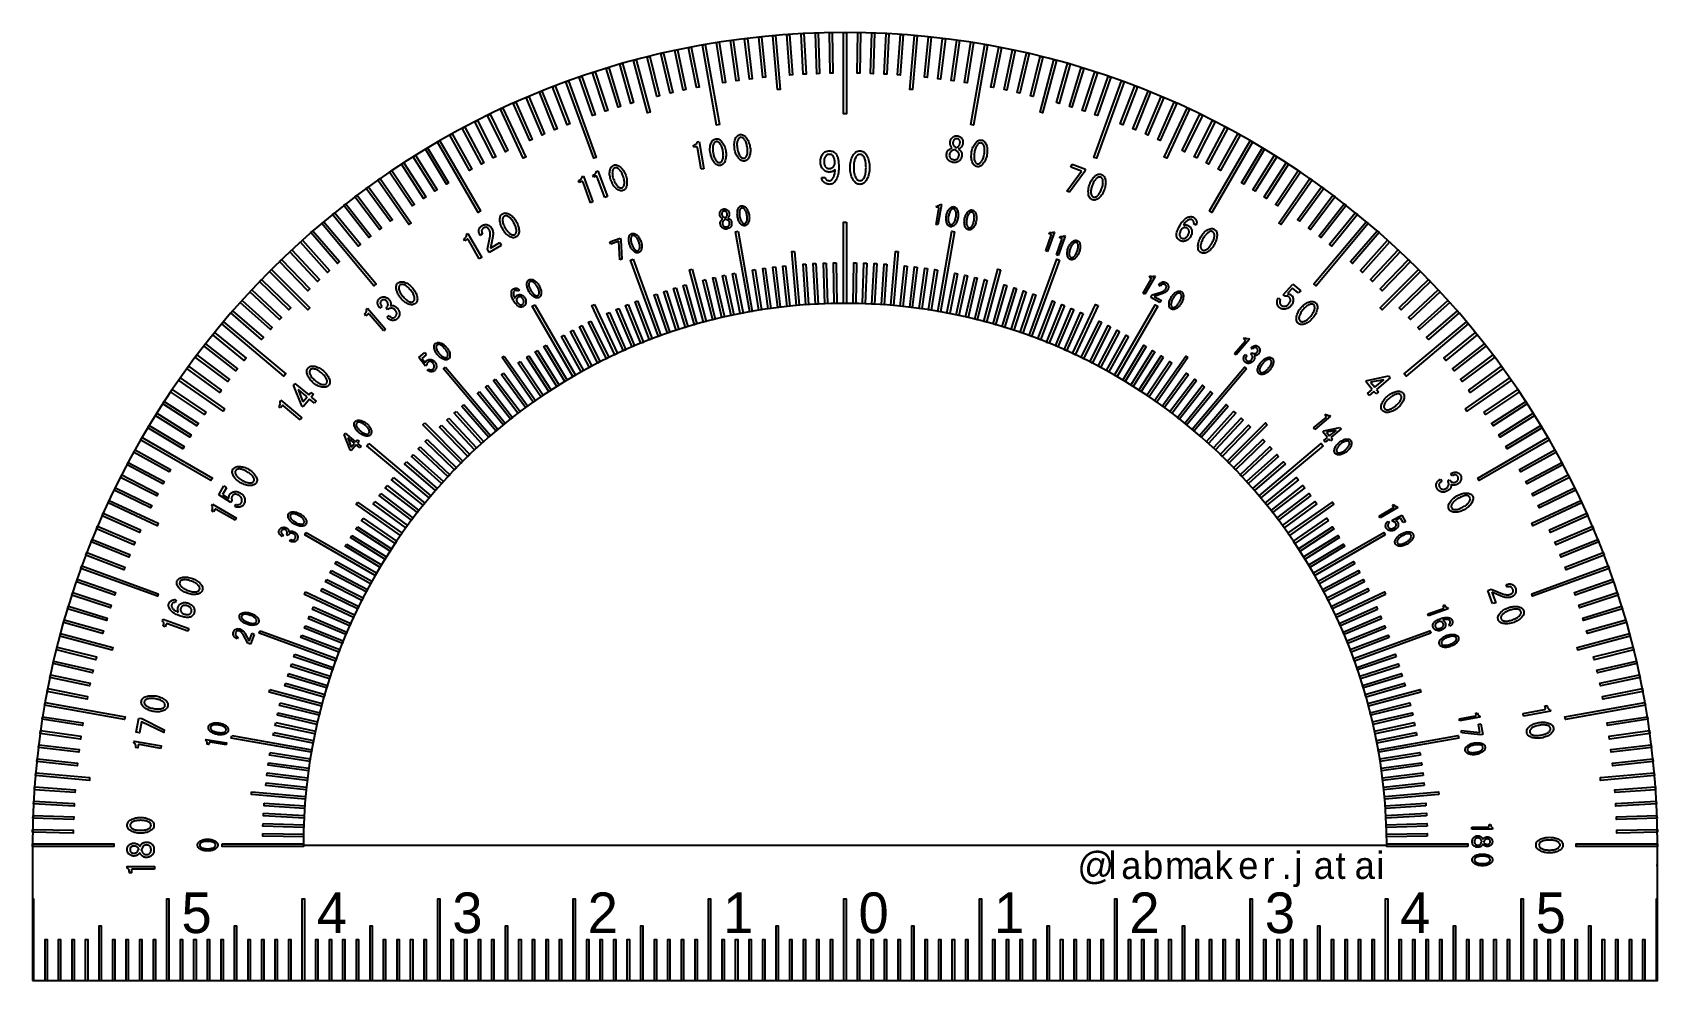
# Model space of a CAD drawing. Header units: millimetres. Extents: x -60 to 60, y -10 to 60.
import ezdxf

# ---------------------------------------------------------------- set-up
doc = ezdxf.new("R2010")
doc.units = ezdxf.units.MM
doc.layers.get('0').update_dxf_attribs({"linetype": 'CONTINUOUS'})
doc.styles.add('KOCHIGOTHIC', font='KOCHIGOTHIC')

msp = doc.modelspace()

# ---------------------------------------------------------------- texts
at = {"color": 7, "linetype": 'CONTINUOUS', "lineweight": -3, "style": 'KOCHIGOTHIC'}
for s, height, p in [('@', 2, (17.16, -2.5)), ('l', 2, (19.46, -2.5)), ('a', 2, (20.4, -2.5)), ('b', 2, (22.01, -2.5)), ('m', 2, (23.63, -2.5)), ('a', 2, (25.69, -2.5)), ('k', 2, (27.3, -2.5)), ('e', 2, (29.04, -2.5)), ('r', 2, (30.83, -2.5)), ('j', 2, (33.18, -2.5)), ('a', 2, (34.62, -2.5)), ('t', 2, (36.23, -2.5)), ('a', 2, (37.64, -2.5)), ('i', 2, (39.24, -2.5)), ('.', 2, (32.24, -2.5)), ('5', 3, (-49, -6.5)), ('5', 3, (-49, -6.5)), ('5', 3, (-49, -6.5)), ('5', 3, (-49, -6.5)), ('5', 3, (-49, -6.5)), ('5', 3, (-49, -6.5)), ('5', 3, (-49, -6.5)), ('5', 3, (-49, -6.5)), ('5', 3, (-49, -6.5)), ('5', 3, (-49, -6.5)), ('5', 3, (-49, -6.5)), ('5', 3, (-49, -6.5)), ('4', 3, (-39, -6.5)), ('4', 3, (-39, -6.5)), ('4', 3, (-39, -6.5)), ('4', 3, (-39, -6.5)), ('4', 3, (-39, -6.5)), ('4', 3, (-39, -6.5)), ('4', 3, (-39, -6.5)), ('4', 3, (-39, -6.5)), ('4', 3, (-39, -6.5)), ('4', 3, (-39, -6.5)), ('4', 3, (-39, -6.5)), ('4', 3, (-39, -6.5)), ('3', 3, (-29, -6.5)), ('3', 3, (-29, -6.5)), ('3', 3, (-29, -6.5)), ('3', 3, (-29, -6.5)), ('3', 3, (-29, -6.5)), ('3', 3, (-29, -6.5)), ('3', 3, (-29, -6.5)), ('3', 3, (-29, -6.5)), ('3', 3, (-29, -6.5)), ('3', 3, (-29, -6.5)), ('3', 3, (-29, -6.5)), ('3', 3, (-29, -6.5)), ('2', 3, (-19, -6.5)), ('2', 3, (-19, -6.5)), ('2', 3, (-19, -6.5)), ('2', 3, (-19, -6.5)), ('2', 3, (-19, -6.5)), ('2', 3, (-19, -6.5)), ('2', 3, (-19, -6.5)), ('2', 3, (-19, -6.5)), ('2', 3, (-19, -6.5)), ('2', 3, (-19, -6.5)), ('2', 3, (-19, -6.5)), ('2', 3, (-19, -6.5)), ('1', 3, (-9, -6.5)), ('1', 3, (-9, -6.5)), ('1', 3, (-9, -6.5)), ('1', 3, (-9, -6.5)), ('1', 3, (-9, -6.5)), ('1', 3, (-9, -6.5)), ('1', 3, (-9, -6.5)), ('1', 3, (-9, -6.5)), ('1', 3, (-9, -6.5)), ('1', 3, (-9, -6.5)), ('1', 3, (-9, -6.5)), ('1', 3, (-9, -6.5)), ('0', 3, (1, -6.5)), ('0', 3, (1, -6.5)), ('0', 3, (1, -6.5)), ('0', 3, (1, -6.5)), ('0', 3, (1, -6.5)), ('0', 3, (1, -6.5)), ('0', 3, (1, -6.5)), ('0', 3, (1, -6.5)), ('0', 3, (1, -6.5)), ('0', 3, (1, -6.5)), ('0', 3, (1, -6.5)), ('0', 3, (1, -6.5)), ('1', 3, (11, -6.5)), ('1', 3, (11, -6.5)), ('1', 3, (11, -6.5)), ('1', 3, (11, -6.5)), ('1', 3, (11, -6.5)), ('1', 3, (11, -6.5)), ('1', 3, (11, -6.5)), ('1', 3, (11, -6.5)), ('1', 3, (11, -6.5)), ('1', 3, (11, -6.5)), ('1', 3, (11, -6.5)), ('1', 3, (11, -6.5)), ('2', 3, (21, -6.5)), ('2', 3, (21, -6.5)), ('2', 3, (21, -6.5)), ('2', 3, (21, -6.5)), ('2', 3, (21, -6.5)), ('2', 3, (21, -6.5)), ('2', 3, (21, -6.5)), ('2', 3, (21, -6.5)), ('2', 3, (21, -6.5)), ('2', 3, (21, -6.5)), ('2', 3, (21, -6.5)), ('2', 3, (21, -6.5)), ('3', 3, (31, -6.5)), ('3', 3, (31, -6.5)), ('3', 3, (31, -6.5)), ('3', 3, (31, -6.5)), ('3', 3, (31, -6.5)), ('3', 3, (31, -6.5)), ('3', 3, (31, -6.5)), ('3', 3, (31, -6.5)), ('3', 3, (31, -6.5)), ('3', 3, (31, -6.5)), ('3', 3, (31, -6.5)), ('3', 3, (31, -6.5)), ('4', 3, (41, -6.5)), ('4', 3, (41, -6.5)), ('4', 3, (41, -6.5)), ('4', 3, (41, -6.5)), ('4', 3, (41, -6.5)), ('4', 3, (41, -6.5)), ('4', 3, (41, -6.5)), ('4', 3, (41, -6.5)), ('4', 3, (41, -6.5)), ('4', 3, (41, -6.5)), ('4', 3, (41, -6.5)), ('4', 3, (41, -6.5)), ('5', 3, (51, -6.5)), ('5', 3, (51, -6.5)), ('5', 3, (51, -6.5)), ('5', 3, (51, -6.5)), ('5', 3, (51, -6.5)), ('5', 3, (51, -6.5)), ('5', 3, (51, -6.5)), ('5', 3, (51, -6.5)), ('5', 3, (51, -6.5)), ('5', 3, (51, -6.5)), ('5', 3, (51, -6.5)), ('5', 3, (51, -6.5))]:
    msp.add_text(s, height=height, dxfattribs=at).set_placement(p)

# ---------------------------------------------------------------- linework, layer by layer
at = {"color": 7, "linetype": 'CONTINUOUS', "lineweight": -3}
for p, q in [((-11.19, 51.67), (-11.13, 51.69)), ((-11.17, 51.53), (-11.19, 51.67)), ((-11.13, 51.69), (-11.07, 51.72)), ((-11.07, 51.72), (-11.02, 51.74)), ((-11.02, 51.74), (-10.98, 51.77)), ((-10.98, 51.77), (-10.95, 51.8)), ((-10.95, 51.8), (-10.92, 51.84)), ((-10.92, 51.84), (-10.91, 51.88)), ((-10.91, 51.88), (-10.9, 51.92)), ((-10.9, 51.92), (-10.77, 51.94)), ((-10.77, 51.94), (-10.42, 49.94)), ((-9.96, 51.53), (-9.95, 51.62)), ((-9.95, 51.62), (-9.93, 51.7)), ((-9.93, 51.7), (-9.91, 51.78)), ((-9.91, 51.78), (-9.88, 51.86)), ((-9.88, 51.86), (-9.84, 51.93)), ((-9.84, 51.93), (-9.81, 51.99)), ((-9.81, 51.99), (-9.76, 52.04)), ((-9.76, 52.04), (-9.72, 52.08)), ((-9.75, 51.64), (-9.76, 51.58)), ((-9.73, 51.69), (-9.75, 51.64)), ((-9.72, 51.75), (-9.73, 51.69)), ((-9.72, 52.08), (-9.66, 52.11)), ((-9.7, 51.79), (-9.72, 51.75)), ((-9.67, 51.83), (-9.7, 51.79)), ((-9.65, 51.86), (-9.67, 51.83)), ((-9.66, 52.11), (-9.61, 52.13)), ((-9.62, 51.89), (-9.65, 51.86)), ((-9.58, 51.91), (-9.62, 51.89)), ((-9.61, 52.13), (-9.55, 52.15)), ((-9.55, 51.93), (-9.58, 51.91)), ((-9.55, 52.15), (-9.49, 52.16)), ((-9.51, 51.94), (-9.55, 51.93)), ((-9.47, 51.94), (-9.51, 51.94)), ((-9.49, 52.16), (-9.43, 52.15)), ((-9.44, 51.94), (-9.47, 51.94)), ((-9.4, 51.93), (-9.44, 51.94)), ((-9.43, 52.15), (-9.37, 52.14)), ((-9.36, 51.91), (-9.4, 51.93)), ((-9.37, 52.14), (-9.31, 52.12)), ((-9.32, 51.89), (-9.36, 51.91)), ((-9.29, 51.86), (-9.32, 51.89)), ((-9.31, 52.12), (-9.25, 52.08)), ((-9.25, 51.83), (-9.29, 51.86)), ((-9.25, 52.08), (-9.2, 52.04)), ((-9.22, 51.79), (-9.25, 51.83)), ((-9.19, 51.74), (-9.22, 51.79)), ((-9.2, 52.04), (-9.14, 51.99)), ((-9.15, 51.68), (-9.19, 51.74)), ((-9.12, 51.62), (-9.15, 51.68)), ((-9.14, 51.99), (-9.09, 51.93)), ((-9.1, 51.56), (-9.12, 51.62)), ((-9.09, 51.93), (-9.04, 51.86)), ((-9.04, 51.86), (-8.99, 51.79)), ((-8.99, 51.79), (-8.95, 51.71)), ((-8.95, 51.71), (-8.91, 51.63)), ((-8.91, 51.63), (-8.88, 51.55)), ((-8.18, 51.76), (-8.17, 51.85)), ((-8.18, 51.67), (-8.18, 51.76)), ((-8.17, 51.58), (-8.18, 51.67)), ((-8.17, 51.85), (-8.16, 51.93)), ((-8.16, 51.93), (-8.14, 52.02)), ((-8.14, 52.02), (-8.11, 52.1)), ((-8.11, 52.1), (-8.08, 52.18)), ((-8.08, 52.18), (-8.05, 52.24)), ((-8.05, 52.24), (-8.01, 52.3)), ((-8.01, 52.3), (-7.97, 52.35)), ((-7.97, 51.89), (-7.98, 51.83)), ((-7.98, 51.83), (-7.98, 51.76)), ((-7.98, 51.76), (-7.98, 51.68)), ((-7.98, 51.68), (-7.97, 51.6)), ((-7.97, 52.35), (-7.92, 52.39)), ((-7.96, 51.95), (-7.97, 51.89)), ((-7.94, 52.01), (-7.96, 51.95)), ((-7.92, 52.06), (-7.94, 52.01)), ((-7.92, 52.39), (-7.87, 52.43)), ((-7.9, 52.11), (-7.92, 52.06)), ((-7.88, 52.15), (-7.9, 52.11)), ((-7.85, 52.18), (-7.88, 52.15)), ((-7.87, 52.43), (-7.82, 52.45)), ((-7.82, 52.21), (-7.85, 52.18)), ((-7.82, 52.45), (-7.76, 52.47)), ((-7.79, 52.23), (-7.82, 52.21)), ((-7.76, 52.24), (-7.79, 52.23)), ((-7.76, 52.47), (-7.7, 52.47)), ((-7.72, 52.25), (-7.76, 52.24)), ((-7.68, 52.26), (-7.72, 52.25)), ((-7.7, 52.47), (-7.64, 52.47)), ((-7.64, 52.25), (-7.68, 52.26)), ((-7.64, 52.47), (-7.58, 52.45)), ((-7.61, 52.25), (-7.64, 52.25)), ((-7.57, 52.23), (-7.61, 52.25)), ((-7.58, 52.45), (-7.52, 52.43)), ((-7.53, 52.21), (-7.57, 52.23)), ((-7.5, 52.18), (-7.53, 52.21)), ((-7.52, 52.43), (-7.46, 52.4)), ((-7.46, 52.14), (-7.5, 52.18)), ((-7.46, 52.4), (-7.4, 52.36)), ((-7.43, 52.1), (-7.46, 52.14)), ((-7.39, 52.05), (-7.43, 52.1)), ((-7.4, 52.36), (-7.35, 52.3)), ((-7.36, 52), (-7.39, 52.05)), ((-7.33, 51.94), (-7.36, 52)), ((-7.35, 52.3), (-7.3, 52.24)), ((-7.31, 51.87), (-7.33, 51.94)), ((-7.28, 51.8), (-7.31, 51.87)), ((-7.3, 52.24), (-7.25, 52.17)), ((-7.26, 51.73), (-7.28, 51.8)), ((-7.24, 51.64), (-7.26, 51.73)), ((-7.25, 52.17), (-7.2, 52.1)), ((-7.22, 51.55), (-7.24, 51.64)), ((-7.2, 52.1), (-7.16, 52.03)), ((-7.16, 52.03), (-7.12, 51.95)), ((-7.12, 51.95), (-7.09, 51.86)), ((-7.09, 51.86), (-7.06, 51.77)), ((-7.06, 51.77), (-7.03, 51.68)), ((-7.03, 51.68), (-7.02, 51.59)), ((7.76, 51.88), (7.77, 51.92)), ((7.76, 51.84), (7.76, 51.88)), ((7.76, 51.81), (7.76, 51.84)), ((7.77, 51.77), (7.76, 51.81)), ((7.77, 51.96), (7.78, 52.01)), ((7.77, 51.92), (7.77, 51.96)), ((7.77, 51.74), (7.77, 51.77)), ((7.78, 51.71), (7.77, 51.74)), ((7.78, 52.01), (7.8, 52.05)), ((7.79, 51.68), (7.78, 51.71)), ((7.8, 51.65), (7.79, 51.68)), ((7.8, 52.05), (7.81, 52.09)), ((7.82, 51.62), (7.8, 51.65)), ((7.81, 52.09), (7.84, 52.14)), ((7.83, 51.59), (7.82, 51.62)), ((7.84, 52.14), (7.86, 52.17)), ((7.86, 52.17), (7.89, 52.21)), ((7.89, 52.21), (7.93, 52.24)), ((7.93, 52.24), (7.97, 52.28)), ((7.97, 52.28), (8.01, 52.31)), ((7.98, 51.92), (7.97, 51.88)), ((7.97, 51.88), (7.97, 51.85)), ((7.97, 51.85), (7.97, 51.82)), ((7.97, 51.82), (7.97, 51.8)), ((7.97, 51.8), (7.97, 51.77)), ((7.97, 51.77), (7.98, 51.74)), ((7.99, 51.98), (7.98, 51.95)), ((7.98, 51.95), (7.98, 51.92)), ((7.98, 51.74), (7.98, 51.72)), ((7.98, 51.72), (7.99, 51.7)), ((8, 52), (7.99, 51.98)), ((7.99, 51.7), (8, 51.68)), ((8.01, 52.03), (8, 52)), ((8, 51.68), (8.02, 51.66)), ((8.01, 52.31), (8.05, 52.33)), ((8.03, 52.05), (8.01, 52.03)), ((8.02, 51.66), (8.04, 51.64)), ((8.04, 52.07), (8.03, 52.05)), ((8.06, 52.09), (8.04, 52.07)), ((8.04, 51.64), (8.07, 51.61)), ((8.05, 52.33), (8.09, 52.35)), ((8.08, 52.11), (8.06, 52.09)), ((8.07, 51.61), (8.1, 51.59)), ((8.1, 52.12), (8.08, 52.11)), ((8.09, 52.35), (8.14, 52.36)), ((8.13, 52.14), (8.1, 52.12)), ((8.15, 52.15), (8.13, 52.14)), ((8.14, 52.36), (8.18, 52.37)), ((8.17, 52.15), (8.15, 52.15)), ((8.2, 52.16), (8.17, 52.15)), ((8.18, 52.37), (8.23, 52.37)), ((8.23, 52.16), (8.2, 52.16)), ((8.23, 52.37), (8.27, 52.37)), ((8.26, 52.16), (8.23, 52.16)), ((8.29, 52.15), (8.26, 52.16)), ((8.27, 52.37), (8.32, 52.37)), ((8.31, 52.15), (8.29, 52.15)), ((8.34, 52.14), (8.31, 52.15)), ((8.32, 52.37), (8.37, 52.35)), ((8.37, 52.13), (8.34, 52.14)), ((8.37, 52.35), (8.42, 52.34)), ((8.39, 52.12), (8.37, 52.13)), ((8.37, 51.59), (8.39, 51.61)), ((8.41, 52.1), (8.39, 52.12)), ((8.39, 51.61), (8.41, 51.63)), ((8.43, 52.08), (8.41, 52.1)), ((8.41, 51.63), (8.43, 51.65)), ((8.42, 52.34), (8.46, 52.32)), ((8.45, 52.06), (8.43, 52.08)), ((8.43, 51.65), (8.44, 51.68)), ((8.44, 51.68), (8.46, 51.7)), ((8.46, 52.04), (8.45, 52.06)), ((8.46, 52.32), (8.5, 52.3)), ((8.47, 52.02), (8.46, 52.04)), ((8.46, 51.7), (8.47, 51.73)), ((8.48, 51.99), (8.47, 52.02)), ((8.47, 51.73), (8.48, 51.76)), ((8.49, 51.97), (8.48, 51.99)), ((8.48, 51.76), (8.49, 51.79)), ((8.5, 51.94), (8.49, 51.97)), ((8.49, 51.83), (8.5, 51.86)), ((8.49, 51.79), (8.49, 51.83)), ((8.5, 52.3), (8.54, 52.27)), ((8.5, 51.92), (8.5, 51.94)), ((8.5, 51.89), (8.5, 51.92)), ((8.5, 51.86), (8.5, 51.89)), ((8.54, 52.27), (8.57, 52.24)), ((8.57, 52.24), (8.6, 52.2)), ((8.6, 52.2), (8.63, 52.16)), ((8.63, 52.16), (8.65, 52.12)), ((8.65, 51.63), (8.63, 51.6)), ((8.65, 52.12), (8.67, 52.07)), ((8.66, 51.66), (8.65, 51.63)), ((8.67, 51.69), (8.66, 51.66)), ((8.67, 52.07), (8.69, 52.03)), ((8.68, 51.72), (8.67, 51.69)), ((8.69, 51.76), (8.68, 51.72)), ((8.69, 52.03), (8.7, 51.98)), ((8.7, 51.79), (8.69, 51.76)), ((8.7, 51.98), (8.71, 51.94)), ((8.71, 51.84), (8.7, 51.79)), ((8.71, 51.94), (8.71, 51.89)), ((8.71, 51.89), (8.71, 51.84)), ((9.45, 51.53), (9.49, 51.61)), ((9.49, 51.61), (9.53, 51.69)), ((9.53, 51.69), (9.58, 51.76)), ((9.58, 51.76), (9.63, 51.83)), ((9.63, 51.83), (9.68, 51.89)), ((9.68, 51.89), (9.74, 51.95)), ((9.73, 51.64), (9.69, 51.59)), ((9.76, 51.69), (9.73, 51.64)), ((9.74, 51.95), (9.79, 51.99)), ((9.79, 51.73), (9.76, 51.69)), ((9.79, 51.99), (9.85, 52.02)), ((9.83, 51.77), (9.79, 51.73)), ((9.86, 51.8), (9.83, 51.77)), ((9.85, 52.02), (9.91, 52.04)), ((9.9, 51.82), (9.86, 51.8)), ((9.94, 51.83), (9.9, 51.82)), ((9.91, 52.04), (9.97, 52.06)), ((9.98, 51.84), (9.94, 51.83)), ((9.97, 52.06), (10.03, 52.06)), ((10.01, 51.85), (9.98, 51.84)), ((10.05, 51.84), (10.01, 51.85)), ((10.03, 52.06), (10.09, 52.05)), ((10.09, 51.83), (10.05, 51.84)), ((10.09, 52.05), (10.15, 52.04)), ((10.12, 51.82), (10.09, 51.83)), ((10.16, 51.8), (10.12, 51.82)), ((10.15, 52.04), (10.2, 52.02)), ((10.18, 51.77), (10.16, 51.8)), ((10.21, 51.73), (10.18, 51.77)), ((10.2, 52.02), (10.26, 51.98)), ((10.24, 51.7), (10.21, 51.73)), ((10.26, 51.65), (10.24, 51.7)), ((10.26, 51.98), (10.3, 51.94)), ((10.28, 51.6), (10.26, 51.65)), ((10.3, 51.94), (10.34, 51.89)), ((10.34, 51.89), (10.38, 51.83)), ((10.38, 51.83), (10.42, 51.76)), ((10.42, 51.76), (10.45, 51.69)), ((10.45, 51.69), (10.47, 51.61)), ((10.47, 51.61), (10.49, 51.52)), ((-10.97, 51.56), (-11.17, 51.53)), ((-10.96, 51.56), (-10.97, 51.56)), ((-10.94, 51.56), (-10.96, 51.56)), ((-10.93, 51.56), (-10.94, 51.56)), ((-10.92, 51.55), (-10.93, 51.56)), ((-10.91, 51.54), (-10.92, 51.55)), ((-10.91, 51.53), (-10.91, 51.54)), ((-10.9, 51.51), (-10.91, 51.53)), ((-10.9, 51.49), (-10.9, 51.51)), ((-10.62, 49.91), (-10.9, 51.49)), ((-9.97, 51.44), (-9.96, 51.53)), ((-9.97, 51.35), (-9.97, 51.44)), ((-9.97, 51.26), (-9.97, 51.35)), ((-9.96, 51.17), (-9.97, 51.26)), ((-9.94, 51.07), (-9.96, 51.17)), ((-9.92, 50.98), (-9.94, 51.07)), ((-9.9, 50.88), (-9.92, 50.98)), ((-9.87, 50.8), (-9.9, 50.88)), ((-9.84, 50.71), (-9.87, 50.8)), ((-9.8, 50.63), (-9.84, 50.71)), ((-9.76, 50.55), (-9.8, 50.63)), ((-9.76, 51.58), (-9.77, 51.51)), ((-9.77, 51.51), (-9.77, 51.44)), ((-9.77, 51.44), (-9.77, 51.36)), ((-9.77, 51.36), (-9.76, 51.28)), ((-9.76, 51.28), (-9.75, 51.2)), ((-9.71, 50.48), (-9.76, 50.55)), ((-9.75, 51.2), (-9.74, 51.11)), ((-9.74, 51.11), (-9.72, 51.02)), ((-9.72, 51.02), (-9.7, 50.94)), ((-9.66, 50.41), (-9.71, 50.48)), ((-9.7, 50.94), (-9.68, 50.86)), ((-9.68, 50.86), (-9.65, 50.79)), ((-9.61, 50.35), (-9.66, 50.41)), ((-9.65, 50.79), (-9.63, 50.73)), ((-9.63, 50.73), (-9.6, 50.67)), ((-9.6, 50.67), (-9.57, 50.61)), ((-9.57, 50.61), (-9.54, 50.56)), ((-9.54, 50.56), (-9.5, 50.52)), ((-9.5, 50.52), (-9.46, 50.48)), ((-9.46, 50.48), (-9.43, 50.45)), ((-9.43, 50.45), (-9.39, 50.43)), ((-9.39, 50.43), (-9.36, 50.41)), ((-9.36, 50.41), (-9.32, 50.4)), ((-9.32, 50.4), (-9.28, 50.4)), ((-9.28, 50.4), (-9.24, 50.4)), ((-9.24, 50.4), (-9.2, 50.41)), ((-9.2, 50.41), (-9.17, 50.43)), ((-9.17, 50.43), (-9.14, 50.45)), ((-9.14, 50.45), (-9.11, 50.48)), ((-9.11, 50.48), (-9.08, 50.51)), ((-9.07, 51.49), (-9.1, 51.56)), ((-9.08, 50.51), (-9.06, 50.55)), ((-9.05, 51.41), (-9.07, 51.49)), ((-9.06, 50.55), (-9.04, 50.6)), ((-9.03, 51.33), (-9.05, 51.41)), ((-9.04, 50.6), (-9.02, 50.65)), ((-9.02, 51.24), (-9.03, 51.33)), ((-9, 51.15), (-9.02, 51.24)), ((-9.02, 50.65), (-9, 50.71)), ((-8.99, 51.06), (-9, 51.15)), ((-9, 50.71), (-8.99, 50.77)), ((-8.99, 50.99), (-8.99, 51.06)), ((-8.98, 50.91), (-8.99, 50.99)), ((-8.99, 50.84), (-8.98, 50.91)), ((-8.99, 50.77), (-8.99, 50.84)), ((-8.91, 50.41), (-8.95, 50.35)), ((-8.88, 50.48), (-8.91, 50.41)), ((-8.88, 51.55), (-8.85, 51.46)), ((-8.85, 50.56), (-8.88, 50.48)), ((-8.85, 51.46), (-8.83, 51.37)), ((-8.82, 50.64), (-8.85, 50.56)), ((-8.83, 51.37), (-8.81, 51.27)), ((-8.8, 50.72), (-8.82, 50.64)), ((-8.81, 51.27), (-8.79, 51.17)), ((-8.79, 50.81), (-8.8, 50.72)), ((-8.79, 51.17), (-8.78, 51.08)), ((-8.78, 50.9), (-8.79, 50.81)), ((-8.78, 51.08), (-8.78, 50.99)), ((-8.78, 50.99), (-8.78, 50.9)), ((-8.17, 51.48), (-8.17, 51.58)), ((-8.15, 51.39), (-8.17, 51.48)), ((-8.13, 51.29), (-8.15, 51.39)), ((-8.11, 51.2), (-8.13, 51.29)), ((-8.08, 51.11), (-8.11, 51.2)), ((-8.05, 51.03), (-8.08, 51.11)), ((-8.01, 50.95), (-8.05, 51.03)), ((-7.97, 50.87), (-8.01, 50.95)), ((-7.97, 51.6), (-7.96, 51.51)), ((-7.92, 50.8), (-7.97, 50.87)), ((-7.96, 51.51), (-7.95, 51.42)), ((-7.95, 51.42), (-7.93, 51.34)), ((-7.93, 51.34), (-7.91, 51.25)), ((-7.87, 50.73), (-7.92, 50.8)), ((-7.91, 51.25), (-7.89, 51.18)), ((-7.89, 51.18), (-7.86, 51.11)), ((-7.82, 50.67), (-7.87, 50.73)), ((-7.86, 51.11), (-7.84, 51.04)), ((-7.84, 51.04), (-7.81, 50.98)), ((-7.76, 50.62), (-7.82, 50.67)), ((-7.81, 50.98), (-7.78, 50.93)), ((-7.78, 50.93), (-7.74, 50.88)), ((-7.71, 50.57), (-7.76, 50.62)), ((-7.74, 50.88), (-7.71, 50.83)), ((-7.71, 50.83), (-7.67, 50.8)), ((-7.65, 50.54), (-7.71, 50.57)), ((-7.67, 50.8), (-7.64, 50.77)), ((-7.59, 50.52), (-7.65, 50.54)), ((-7.64, 50.77), (-7.6, 50.75)), ((-7.6, 50.75), (-7.56, 50.73)), ((-7.53, 50.5), (-7.59, 50.52)), ((-7.56, 50.73), (-7.53, 50.72)), ((-7.53, 50.72), (-7.49, 50.72)), ((-7.47, 50.5), (-7.53, 50.5)), ((-7.49, 50.72), (-7.45, 50.72)), ((-7.41, 50.51), (-7.47, 50.5)), ((-7.45, 50.72), (-7.41, 50.73)), ((-7.41, 50.73), (-7.38, 50.74)), ((-7.35, 50.52), (-7.41, 50.51)), ((-7.38, 50.74), (-7.34, 50.77)), ((-7.3, 50.55), (-7.35, 50.52)), ((-7.34, 50.77), (-7.32, 50.8)), ((-7.32, 50.8), (-7.29, 50.83)), ((-7.25, 50.58), (-7.3, 50.55)), ((-7.29, 50.83), (-7.27, 50.87)), ((-7.27, 50.87), (-7.24, 50.92)), ((-7.2, 50.62), (-7.25, 50.58)), ((-7.24, 50.92), (-7.23, 50.97)), ((-7.23, 50.97), (-7.21, 51.03)), ((-7.21, 51.46), (-7.22, 51.55)), ((-7.2, 51.38), (-7.21, 51.46)), ((-7.21, 51.03), (-7.2, 51.09)), ((-7.19, 51.3), (-7.2, 51.38)), ((-7.2, 51.09), (-7.19, 51.16)), ((-7.16, 50.67), (-7.2, 50.62)), ((-7.19, 51.23), (-7.19, 51.3)), ((-7.19, 51.16), (-7.19, 51.23)), ((-7.12, 50.73), (-7.16, 50.67)), ((-7.08, 50.8), (-7.12, 50.73)), ((-7.05, 50.87), (-7.08, 50.8)), ((-7.03, 50.96), (-7.05, 50.87)), ((-7.01, 51.04), (-7.03, 50.96)), ((-7.02, 51.59), (-7, 51.49)), ((-7, 51.13), (-7.01, 51.04)), ((-7, 51.49), (-6.99, 51.4)), ((-6.99, 51.21), (-7, 51.13)), ((-6.99, 51.4), (-6.99, 51.3)), ((-6.99, 51.3), (-6.99, 51.21)), ((-1.82, 50.55), (-1.81, 50.63)), ((-1.82, 50.47), (-1.82, 50.55)), ((-1.82, 50.38), (-1.82, 50.47)), ((-1.81, 50.63), (-1.79, 50.7)), ((-1.79, 50.7), (-1.77, 50.77)), ((-1.77, 50.77), (-1.75, 50.84)), ((-1.75, 50.84), (-1.71, 50.91)), ((-1.71, 50.91), (-1.68, 50.97)), ((-1.68, 50.97), (-1.63, 51.03)), ((-1.63, 51.03), (-1.59, 51.09)), ((-1.59, 51.09), (-1.53, 51.14)), ((-1.55, 50.53), (-1.56, 50.47)), ((-1.56, 50.47), (-1.55, 50.42)), ((-1.54, 50.63), (-1.55, 50.58)), ((-1.55, 50.58), (-1.55, 50.53)), ((-1.55, 50.42), (-1.55, 50.36)), ((-1.53, 50.68), (-1.54, 50.63)), ((-1.53, 51.14), (-1.48, 51.18)), ((-1.51, 50.73), (-1.53, 50.68)), ((-1.49, 50.77), (-1.51, 50.73)), ((-1.47, 50.81), (-1.49, 50.77)), ((-1.48, 51.18), (-1.42, 51.21)), ((-1.45, 50.85), (-1.47, 50.81)), ((-1.42, 50.89), (-1.45, 50.85)), ((-1.42, 51.21), (-1.35, 51.24)), ((-1.39, 50.92), (-1.42, 50.89)), ((-1.35, 50.94), (-1.39, 50.92)), ((-1.35, 51.24), (-1.29, 51.25)), ((-1.32, 50.96), (-1.35, 50.94)), ((-1.28, 50.98), (-1.32, 50.96)), ((-1.29, 51.25), (-1.21, 51.27)), ((-1.23, 50.99), (-1.28, 50.98)), ((-1.19, 51), (-1.23, 50.99)), ((-1.21, 51.27), (-1.14, 51.27)), ((-1.14, 51), (-1.19, 51)), ((-1.14, 51.27), (-1.06, 51.27)), ((-1.1, 51), (-1.14, 51)), ((-1.06, 50.99), (-1.1, 51)), ((-1.06, 51.27), (-0.99, 51.25)), ((-1.02, 50.98), (-1.06, 50.99)), ((-0.98, 50.96), (-1.02, 50.98)), ((-0.99, 51.25), (-0.92, 51.23)), ((-0.95, 50.94), (-0.98, 50.96)), ((-0.92, 50.92), (-0.95, 50.94)), ((-0.92, 51.23), (-0.85, 51.2)), ((-0.89, 50.89), (-0.92, 50.92)), ((-0.86, 50.86), (-0.89, 50.89)), ((-0.84, 50.82), (-0.86, 50.86)), ((-0.85, 51.2), (-0.79, 51.17)), ((-0.82, 50.77), (-0.84, 50.82)), ((-0.8, 50.72), (-0.82, 50.77)), ((-0.78, 50.66), (-0.8, 50.72)), ((-0.79, 51.17), (-0.74, 51.12)), ((-0.77, 50.6), (-0.78, 50.66)), ((-0.76, 50.53), (-0.77, 50.6)), ((-0.75, 50.45), (-0.76, 50.53)), ((-0.74, 50.37), (-0.75, 50.45)), ((-0.74, 51.12), (-0.69, 51.07)), ((-0.69, 51.07), (-0.64, 51.01)), ((-0.64, 51.01), (-0.6, 50.93)), ((-0.6, 50.93), (-0.56, 50.85)), ((-0.56, 50.85), (-0.53, 50.75)), ((-0.53, 50.75), (-0.5, 50.63)), ((-0.5, 50.63), (-0.48, 50.5)), ((-0.48, 50.5), (-0.47, 50.36)), ((0.41, 50.38), (0.43, 50.49)), ((0.43, 50.49), (0.45, 50.6)), ((0.45, 50.6), (0.49, 50.7)), ((0.49, 50.7), (0.53, 50.8)), ((0.53, 50.8), (0.58, 50.9)), ((0.58, 50.9), (0.63, 50.98)), ((0.63, 50.98), (0.69, 51.06)), ((0.67, 50.44), (0.66, 50.35)), ((0.69, 50.53), (0.67, 50.44)), ((0.69, 51.06), (0.75, 51.12)), ((0.71, 50.61), (0.69, 50.53)), ((0.74, 50.68), (0.71, 50.61)), ((0.77, 50.75), (0.74, 50.68)), ((0.75, 51.12), (0.81, 51.18)), ((0.8, 50.81), (0.77, 50.75)), ((0.84, 50.86), (0.8, 50.81)), ((0.81, 51.18), (0.88, 51.22)), ((0.88, 50.9), (0.84, 50.86)), ((0.88, 51.22), (0.95, 51.25)), ((0.92, 50.94), (0.88, 50.9)), ((0.96, 50.97), (0.92, 50.94)), ((0.95, 51.25), (1.02, 51.26)), ((1, 50.98), (0.96, 50.97)), ((1.05, 51), (1, 50.98)), ((1.02, 51.26), (1.1, 51.27)), ((1.1, 51), (1.05, 51)), ((1.1, 51.27), (1.17, 51.26)), ((1.14, 51), (1.1, 51)), ((1.19, 50.98), (1.14, 51)), ((1.17, 51.26), (1.25, 51.25)), ((1.24, 50.97), (1.19, 50.98)), ((1.28, 50.94), (1.24, 50.97)), ((1.25, 51.25), (1.32, 51.22)), ((1.32, 50.9), (1.28, 50.94)), ((1.32, 51.22), (1.38, 51.18)), ((1.36, 50.86), (1.32, 50.9)), ((1.39, 50.81), (1.36, 50.86)), ((1.38, 51.18), (1.45, 51.12)), ((1.43, 50.75), (1.39, 50.81)), ((1.46, 50.68), (1.43, 50.75)), ((1.45, 51.12), (1.51, 51.06)), ((1.48, 50.61), (1.46, 50.68)), ((1.51, 50.53), (1.48, 50.61)), ((1.51, 51.06), (1.56, 50.98)), ((1.52, 50.44), (1.51, 50.53)), ((1.54, 50.35), (1.52, 50.44)), ((1.56, 50.98), (1.62, 50.9)), ((1.62, 50.9), (1.66, 50.8)), ((1.66, 50.8), (1.7, 50.7)), ((1.7, 50.7), (1.74, 50.6)), ((1.74, 50.6), (1.77, 50.49)), ((1.77, 50.49), (1.79, 50.38)), ((7.5, 51), (7.51, 51.06)), ((7.5, 50.94), (7.5, 51)), ((7.5, 50.89), (7.5, 50.94)), ((7.51, 50.83), (7.5, 50.89)), ((7.51, 51.06), (7.52, 51.11)), ((7.52, 50.78), (7.51, 50.83)), ((7.52, 51.11), (7.53, 51.15)), ((7.54, 50.73), (7.52, 50.78)), ((7.53, 51.15), (7.55, 51.2)), ((7.56, 50.68), (7.54, 50.73)), ((7.55, 51.2), (7.56, 51.23)), ((7.56, 51.23), (7.59, 51.27)), ((7.59, 50.64), (7.56, 50.68)), ((7.59, 51.27), (7.61, 51.3)), ((7.62, 50.59), (7.59, 50.64)), ((7.61, 51.3), (7.64, 51.33)), ((7.66, 50.55), (7.62, 50.59)), ((7.64, 51.33), (7.67, 51.35)), ((7.7, 50.52), (7.66, 50.55)), ((7.67, 51.35), (7.7, 51.37)), ((7.7, 51.37), (7.73, 51.39)), ((7.71, 50.98), (7.7, 50.94)), ((7.7, 50.94), (7.71, 50.9)), ((7.75, 50.49), (7.7, 50.52)), ((7.72, 51.06), (7.71, 51.02)), ((7.71, 51.02), (7.71, 50.98)), ((7.71, 50.9), (7.71, 50.87)), ((7.71, 50.87), (7.72, 50.84)), ((7.73, 51.09), (7.72, 51.06)), ((7.72, 50.84), (7.73, 50.8)), ((7.73, 51.39), (7.77, 51.41)), ((7.75, 51.12), (7.73, 51.09)), ((7.73, 50.8), (7.75, 50.78)), ((7.76, 51.15), (7.75, 51.12)), ((7.75, 50.78), (7.77, 50.75)), ((7.8, 50.46), (7.75, 50.49)), ((7.78, 51.18), (7.76, 51.15)), ((7.77, 51.41), (7.8, 51.43)), ((7.77, 50.75), (7.79, 50.73)), ((7.8, 51.2), (7.78, 51.18)), ((7.79, 50.73), (7.81, 50.7)), ((7.8, 51.43), (7.83, 51.44)), ((7.83, 51.22), (7.8, 51.2)), ((7.85, 50.44), (7.8, 50.46)), ((7.81, 50.7), (7.84, 50.68)), ((7.85, 51.57), (7.83, 51.59)), ((7.83, 51.44), (7.86, 51.46)), ((7.86, 51.24), (7.83, 51.22)), ((7.84, 50.68), (7.87, 50.67)), ((7.87, 51.54), (7.85, 51.57)), ((7.91, 50.42), (7.85, 50.44)), ((7.86, 51.46), (7.89, 51.47)), ((7.89, 51.26), (7.86, 51.24)), ((7.88, 51.52), (7.87, 51.54)), ((7.87, 50.67), (7.9, 50.65)), ((7.9, 51.5), (7.88, 51.52)), ((7.89, 51.47), (7.92, 51.48)), ((7.92, 51.28), (7.89, 51.26)), ((7.92, 51.48), (7.9, 51.5)), ((7.9, 50.65), (7.93, 50.64)), ((7.97, 50.41), (7.91, 50.42)), ((7.95, 51.29), (7.92, 51.28)), ((7.93, 50.64), (7.97, 50.63)), ((7.98, 51.3), (7.95, 51.29)), ((7.97, 50.63), (8.01, 50.62)), ((8.03, 50.4), (7.97, 50.41)), ((8.01, 51.32), (7.98, 51.3)), ((8.04, 51.33), (8.01, 51.32)), ((8.01, 50.62), (8.05, 50.61)), ((8.08, 51.34), (8.04, 51.33)), ((8.05, 50.61), (8.09, 50.61)), ((8.11, 51.34), (8.08, 51.34)), ((8.09, 50.61), (8.12, 50.61)), ((8.1, 51.59), (8.13, 51.56)), ((8.15, 51.32), (8.11, 51.34)), ((8.12, 50.61), (8.16, 50.62)), ((8.13, 51.56), (8.17, 51.53)), ((8.19, 51.29), (8.15, 51.32)), ((8.21, 50.41), (8.15, 50.4)), ((8.16, 50.62), (8.19, 50.62)), ((8.17, 51.53), (8.21, 51.51)), ((8.23, 51.26), (8.19, 51.29)), ((8.19, 50.62), (8.22, 50.63)), ((8.21, 51.51), (8.24, 51.51)), ((8.26, 50.42), (8.21, 50.41)), ((8.22, 50.63), (8.25, 50.64)), ((8.26, 51.24), (8.23, 51.26)), ((8.24, 51.51), (8.26, 51.52)), ((8.25, 50.64), (8.27, 50.66)), ((8.26, 51.52), (8.29, 51.53)), ((8.29, 51.22), (8.26, 51.24)), ((8.31, 50.44), (8.26, 50.42)), ((8.27, 50.66), (8.3, 50.68)), ((8.29, 51.53), (8.31, 51.54)), ((8.32, 51.2), (8.29, 51.22)), ((8.3, 50.68), (8.32, 50.7)), ((8.31, 51.54), (8.33, 51.56)), ((8.35, 50.46), (8.31, 50.44)), ((8.34, 51.17), (8.32, 51.2)), ((8.32, 50.7), (8.34, 50.73)), ((8.33, 51.56), (8.35, 51.57)), ((8.36, 51.15), (8.34, 51.17)), ((8.34, 50.73), (8.36, 50.75)), ((8.35, 51.57), (8.37, 51.59)), ((8.4, 50.49), (8.35, 50.46)), ((8.38, 51.13), (8.36, 51.15)), ((8.36, 50.75), (8.38, 50.79)), ((8.4, 51.11), (8.38, 51.13)), ((8.38, 50.79), (8.39, 50.82)), ((8.42, 51.4), (8.39, 51.38)), ((8.39, 51.38), (8.41, 51.37)), ((8.39, 50.82), (8.4, 50.86)), ((8.41, 51.08), (8.4, 51.11)), ((8.4, 50.86), (8.41, 50.9)), ((8.44, 50.52), (8.4, 50.49)), ((8.41, 51.37), (8.44, 51.35)), ((8.41, 51.05), (8.41, 51.08)), ((8.42, 51.02), (8.41, 51.05)), ((8.41, 50.9), (8.42, 50.94)), ((8.45, 51.42), (8.42, 51.4)), ((8.42, 50.98), (8.42, 51.02)), ((8.42, 50.94), (8.42, 50.98)), ((8.44, 51.35), (8.46, 51.33)), ((8.48, 50.56), (8.44, 50.52)), ((8.48, 51.44), (8.45, 51.42)), ((8.46, 51.33), (8.48, 51.3)), ((8.5, 51.46), (8.48, 51.44)), ((8.48, 51.3), (8.5, 51.28)), ((8.51, 50.6), (8.48, 50.56)), ((8.53, 51.48), (8.5, 51.46)), ((8.5, 51.28), (8.53, 51.26)), ((8.54, 50.65), (8.51, 50.6)), ((8.55, 51.5), (8.53, 51.48)), ((8.53, 51.26), (8.55, 51.23)), ((8.57, 50.69), (8.54, 50.65)), ((8.57, 51.52), (8.55, 51.5)), ((8.55, 51.23), (8.57, 51.2)), ((8.59, 51.55), (8.57, 51.52)), ((8.57, 51.2), (8.59, 51.18)), ((8.59, 50.75), (8.57, 50.69)), ((8.61, 51.57), (8.59, 51.55)), ((8.59, 51.18), (8.61, 51.14)), ((8.6, 50.8), (8.59, 50.75)), ((8.62, 50.86), (8.6, 50.8)), ((8.63, 51.6), (8.61, 51.57)), ((8.61, 51.14), (8.62, 51.1)), ((8.62, 51.1), (8.63, 51.06)), ((8.63, 50.97), (8.62, 50.92)), ((8.62, 50.92), (8.62, 50.86)), ((8.63, 51.06), (8.63, 51.02)), ((8.63, 51.02), (8.63, 50.97)), ((9.32, 50.89), (9.33, 50.99)), ((9.32, 50.8), (9.32, 50.89)), ((9.33, 50.71), (9.32, 50.8)), ((9.33, 50.99), (9.34, 51.08)), ((9.34, 50.63), (9.33, 50.71)), ((9.34, 51.08), (9.35, 51.18)), ((9.36, 50.54), (9.34, 50.63)), ((9.35, 51.18), (9.37, 51.27)), ((9.39, 50.46), (9.36, 50.54)), ((9.37, 51.27), (9.39, 51.36)), ((9.39, 51.36), (9.42, 51.45)), ((9.42, 50.39), (9.39, 50.46)), ((9.42, 51.45), (9.45, 51.53)), ((9.54, 51.05), (9.53, 50.97)), ((9.53, 50.97), (9.53, 50.89)), ((9.53, 50.89), (9.53, 50.81)), ((9.53, 50.81), (9.53, 50.74)), ((9.53, 50.74), (9.53, 50.68)), ((9.53, 50.68), (9.54, 50.62)), ((9.56, 51.14), (9.54, 51.05)), ((9.54, 50.62), (9.56, 50.56)), ((9.57, 51.23), (9.56, 51.14)), ((9.56, 50.56), (9.58, 50.51)), ((9.59, 51.31), (9.57, 51.23)), ((9.58, 50.51), (9.6, 50.46)), ((9.61, 51.39), (9.59, 51.31)), ((9.6, 50.46), (9.62, 50.42)), ((9.64, 51.46), (9.61, 51.39)), ((9.62, 50.42), (9.65, 50.38)), ((9.67, 51.53), (9.64, 51.46)), ((9.69, 51.59), (9.67, 51.53)), ((10, 50.39), (10.04, 50.42)), ((10.04, 50.42), (10.08, 50.47)), ((10.08, 50.47), (10.11, 50.52)), ((10.11, 50.52), (10.14, 50.57)), ((10.14, 50.57), (10.17, 50.63)), ((10.17, 50.63), (10.2, 50.7)), ((10.2, 50.7), (10.22, 50.77)), ((10.22, 50.77), (10.24, 50.84)), ((10.24, 50.84), (10.26, 50.93)), ((10.26, 50.93), (10.28, 51.01)), ((10.3, 50.46), (10.26, 50.39)), ((10.29, 51.54), (10.28, 51.6)), ((10.28, 51.01), (10.29, 51.1)), ((10.3, 51.48), (10.29, 51.54)), ((10.29, 51.1), (10.3, 51.19)), ((10.31, 51.41), (10.3, 51.48)), ((10.3, 51.19), (10.31, 51.27)), ((10.34, 50.54), (10.3, 50.46)), ((10.31, 51.34), (10.31, 51.41)), ((10.31, 51.27), (10.31, 51.34)), ((10.38, 50.62), (10.34, 50.54)), ((10.41, 50.7), (10.38, 50.62)), ((10.44, 50.79), (10.41, 50.7)), ((10.47, 50.88), (10.44, 50.79)), ((10.48, 50.97), (10.47, 50.88)), ((10.5, 51.07), (10.48, 50.97)), ((10.49, 51.52), (10.5, 51.44)), ((10.5, 51.44), (10.51, 51.35)), ((10.51, 51.17), (10.5, 51.07)), ((10.51, 51.35), (10.51, 51.26)), ((10.51, 51.26), (10.51, 51.17)), ((-19.47, 49.2), (-19.45, 49.23)), ((-19.45, 49.23), (-19.43, 49.27)), ((-19.43, 49.27), (-19.42, 49.31)), ((-19.42, 49.36), (-19.3, 49.4)), ((-19.42, 49.31), (-19.42, 49.36)), ((-19.3, 49.4), (-18.61, 47.49)), ((-18.61, 49.45), (-18.55, 49.48)), ((-18.56, 49.31), (-18.61, 49.45)), ((-18.38, 49.38), (-18.56, 49.31)), ((-18.55, 49.48), (-18.5, 49.51)), ((-18.5, 49.51), (-18.45, 49.54)), ((-18.45, 49.54), (-18.42, 49.58)), ((-18.42, 49.58), (-18.39, 49.62)), ((-18.39, 49.62), (-18.37, 49.66)), ((-18.36, 49.38), (-18.38, 49.38)), ((-18.37, 49.74), (-18.25, 49.79)), ((-18.37, 49.7), (-18.37, 49.74)), ((-18.37, 49.66), (-18.37, 49.7)), ((-18.35, 49.38), (-18.36, 49.38)), ((-18.34, 49.38), (-18.35, 49.38)), ((-18.32, 49.37), (-18.34, 49.38)), ((-18.31, 49.36), (-18.32, 49.37)), ((-18.3, 49.35), (-18.31, 49.36)), ((-18.3, 49.34), (-18.3, 49.35)), ((-18.29, 49.32), (-18.3, 49.34)), ((-17.74, 47.81), (-18.29, 49.32)), ((-18.25, 49.79), (-17.55, 47.88)), ((-17.38, 49.61), (-17.37, 49.69)), ((-17.38, 49.52), (-17.38, 49.61)), ((-17.37, 49.43), (-17.38, 49.52)), ((-17.37, 49.69), (-17.36, 49.78)), ((-17.35, 49.35), (-17.37, 49.43)), ((-17.36, 49.78), (-17.35, 49.86)), ((-17.35, 49.86), (-17.33, 49.93)), ((-17.33, 49.26), (-17.35, 49.35)), ((-17.33, 49.93), (-17.3, 50)), ((-17.31, 49.17), (-17.33, 49.26)), ((-17.3, 50), (-17.27, 50.05)), ((-17.27, 50.05), (-17.23, 50.1)), ((-17.23, 50.1), (-17.18, 50.14)), ((-17.18, 49.72), (-17.19, 49.66)), ((-17.19, 49.66), (-17.18, 49.6)), ((-17.18, 50.14), (-17.13, 50.18)), ((-17.17, 49.78), (-17.18, 49.72)), ((-17.18, 49.6), (-17.18, 49.53)), ((-17.18, 49.53), (-17.17, 49.46)), ((-17.16, 49.82), (-17.17, 49.78)), ((-17.17, 49.46), (-17.16, 49.39)), ((-17.14, 49.87), (-17.16, 49.82)), ((-17.16, 49.39), (-17.14, 49.31)), ((-17.12, 49.9), (-17.14, 49.87)), ((-17.14, 49.31), (-17.11, 49.23)), ((-17.13, 50.18), (-17.08, 50.2)), ((-17.1, 49.94), (-17.12, 49.9)), ((-17.11, 49.23), (-17.08, 49.14)), ((-17.07, 49.96), (-17.1, 49.94)), ((-17.08, 50.2), (-17.02, 50.22)), ((-17.04, 49.98), (-17.07, 49.96)), ((-17, 50), (-17.04, 49.98)), ((-17.02, 50.22), (-16.96, 50.23)), ((-16.97, 50.01), (-17, 50)), ((-16.93, 50.01), (-16.97, 50.01)), ((-16.96, 50.23), (-16.9, 50.22)), ((-16.89, 50.01), (-16.93, 50.01)), ((-16.9, 50.22), (-16.84, 50.21)), ((-16.85, 50), (-16.89, 50.01)), ((-16.81, 49.99), (-16.85, 50)), ((-16.84, 50.21), (-16.77, 50.19)), ((-16.77, 49.96), (-16.81, 49.99)), ((-16.77, 50.19), (-16.71, 50.16)), ((-16.73, 49.94), (-16.77, 49.96)), ((-16.69, 49.9), (-16.73, 49.94)), ((-16.71, 50.16), (-16.65, 50.11)), ((-16.65, 49.86), (-16.69, 49.9)), ((-16.65, 50.11), (-16.58, 50.06)), ((-16.61, 49.81), (-16.65, 49.86)), ((-16.57, 49.76), (-16.61, 49.81)), ((-16.58, 50.06), (-16.52, 50)), ((-16.53, 49.7), (-16.57, 49.76)), ((-16.49, 49.63), (-16.53, 49.7)), ((-16.52, 50), (-16.46, 49.94)), ((-16.46, 49.56), (-16.49, 49.63)), ((-16.46, 49.94), (-16.41, 49.87)), ((-16.42, 49.48), (-16.46, 49.56)), ((-16.39, 49.4), (-16.42, 49.48)), ((-16.41, 49.87), (-16.36, 49.8)), ((-16.36, 49.31), (-16.39, 49.4)), ((-16.36, 49.8), (-16.31, 49.72)), ((-16.34, 49.23), (-16.36, 49.31)), ((-16.32, 49.15), (-16.34, 49.23)), ((-16.31, 49.72), (-16.27, 49.64)), ((-16.27, 49.64), (-16.23, 49.56)), ((-16.23, 49.56), (-16.19, 49.47)), ((-16.19, 49.47), (-16.16, 49.37)), ((-16.16, 49.37), (-16.14, 49.28)), ((-16.14, 49.28), (-16.12, 49.19)), ((-10.42, 49.94), (-10.62, 49.91)), ((-9.56, 50.3), (-9.61, 50.35)), ((-9.5, 50.26), (-9.56, 50.3)), ((-9.44, 50.22), (-9.5, 50.26)), ((-9.39, 50.2), (-9.44, 50.22)), ((-9.33, 50.19), (-9.39, 50.2)), ((-9.27, 50.18), (-9.33, 50.19)), ((-9.2, 50.19), (-9.27, 50.18)), ((-9.14, 50.21), (-9.2, 50.19)), ((-9.09, 50.23), (-9.14, 50.21)), ((-9.04, 50.26), (-9.09, 50.23)), ((-8.99, 50.3), (-9.04, 50.26)), ((-8.95, 50.35), (-8.99, 50.3)), ((-1.81, 50.3), (-1.82, 50.38)), ((-1.79, 50.22), (-1.81, 50.3)), ((-1.77, 50.15), (-1.79, 50.22)), ((-1.74, 50.08), (-1.77, 50.15)), ((-1.71, 50.01), (-1.74, 50.08)), ((-1.72, 49.23), (-1.73, 49.29)), ((-1.73, 49.29), (-1.46, 49.29)), ((-1.71, 49.18), (-1.72, 49.23)), ((-1.67, 49.95), (-1.71, 50.01)), ((-1.62, 49.9), (-1.67, 49.95)), ((-1.57, 49.85), (-1.62, 49.9)), ((-1.52, 49.81), (-1.57, 49.85)), ((-1.55, 50.36), (-1.54, 50.31)), ((-1.54, 50.31), (-1.53, 50.27)), ((-1.53, 50.27), (-1.52, 50.22)), ((-1.52, 50.22), (-1.5, 50.18)), ((-1.46, 49.77), (-1.52, 49.81)), ((-1.5, 50.18), (-1.48, 50.14)), ((-1.48, 50.14), (-1.46, 50.1)), ((-1.46, 50.1), (-1.43, 50.07)), ((-1.4, 49.74), (-1.46, 49.77)), ((-1.46, 49.29), (-1.46, 49.26)), ((-1.46, 49.26), (-1.45, 49.23)), ((-1.45, 49.23), (-1.44, 49.21)), ((-1.44, 49.21), (-1.43, 49.19)), ((-1.43, 50.07), (-1.4, 50.04)), ((-1.4, 50.04), (-1.36, 50.01)), ((-1.34, 49.72), (-1.4, 49.74)), ((-1.36, 50.01), (-1.33, 49.99)), ((-1.28, 49.7), (-1.34, 49.72)), ((-1.33, 49.99), (-1.29, 49.98)), ((-1.29, 49.98), (-1.25, 49.97)), ((-1.22, 49.69), (-1.28, 49.7)), ((-1.25, 49.97), (-1.21, 49.96)), ((-1.15, 49.69), (-1.22, 49.69)), ((-1.21, 49.96), (-1.16, 49.96)), ((-1.16, 49.96), (-1.12, 49.96)), ((-1.1, 49.69), (-1.15, 49.69)), ((-1.12, 49.96), (-1.08, 49.97)), ((-1.04, 49.7), (-1.1, 49.69)), ((-1.08, 49.97), (-1.05, 49.97)), ((-1.05, 49.97), (-1.01, 49.99)), ((-0.98, 49.72), (-1.04, 49.7)), ((-1.01, 49.99), (-0.98, 50)), ((-0.98, 50), (-0.95, 50.02)), ((-0.93, 49.74), (-0.98, 49.72)), ((-0.95, 50.02), (-0.92, 50.04)), ((-0.94, 49.17), (-0.9, 49.21)), ((-0.87, 49.77), (-0.93, 49.74)), ((-0.92, 50.04), (-0.89, 50.06)), ((-0.9, 49.21), (-0.87, 49.26)), ((-0.89, 50.06), (-0.86, 50.09)), ((-0.82, 49.8), (-0.87, 49.77)), ((-0.87, 49.26), (-0.84, 49.31)), ((-0.86, 50.09), (-0.83, 50.12)), ((-0.84, 49.31), (-0.81, 49.37)), ((-0.83, 50.12), (-0.81, 50.16)), ((-0.77, 49.84), (-0.82, 49.8)), ((-0.81, 50.16), (-0.79, 50.19)), ((-0.81, 49.37), (-0.79, 49.44)), ((-0.79, 50.19), (-0.77, 50.23)), ((-0.79, 49.44), (-0.77, 49.52)), ((-0.77, 50.23), (-0.76, 50.28)), ((-0.73, 49.88), (-0.77, 49.84)), ((-0.77, 49.52), (-0.76, 49.6)), ((-0.76, 50.28), (-0.75, 50.32)), ((-0.76, 49.6), (-0.74, 49.69)), ((-0.75, 50.32), (-0.74, 50.37)), ((-0.74, 49.69), (-0.73, 49.78)), ((-0.73, 49.78), (-0.73, 49.88)), ((-0.61, 49.22), (-0.66, 49.13)), ((-0.57, 49.31), (-0.61, 49.22)), ((-0.54, 49.42), (-0.57, 49.31)), ((-0.51, 49.53), (-0.54, 49.42)), ((-0.48, 49.64), (-0.51, 49.53)), ((-0.47, 49.76), (-0.48, 49.64)), ((-0.47, 50.36), (-0.46, 50.2)), ((-0.46, 49.89), (-0.47, 49.76)), ((-0.46, 50.2), (-0.46, 50.03)), ((-0.46, 50.03), (-0.46, 49.89)), ((0.38, 50.15), (0.39, 50.27)), ((0.38, 50.03), (0.38, 50.15)), ((0.38, 49.91), (0.38, 50.03)), ((0.39, 49.79), (0.38, 49.91)), ((0.39, 50.27), (0.41, 50.38)), ((0.41, 49.67), (0.39, 49.79)), ((0.43, 49.56), (0.41, 49.67)), ((0.45, 49.46), (0.43, 49.56)), ((0.49, 49.35), (0.45, 49.46)), ((0.53, 49.25), (0.49, 49.35)), ((0.58, 49.16), (0.53, 49.25)), ((0.65, 50.25), (0.64, 50.14)), ((0.64, 50.14), (0.64, 50.03)), ((0.64, 50.03), (0.64, 49.92)), ((0.64, 49.92), (0.65, 49.81)), ((0.66, 50.35), (0.65, 50.25)), ((0.65, 49.81), (0.66, 49.71)), ((0.66, 49.71), (0.67, 49.62)), ((0.67, 49.62), (0.69, 49.53)), ((0.69, 49.53), (0.71, 49.45)), ((0.71, 49.45), (0.74, 49.38)), ((0.74, 49.38), (0.77, 49.31)), ((0.77, 49.31), (0.8, 49.25)), ((0.8, 49.25), (0.84, 49.2)), ((1.36, 49.2), (1.39, 49.25)), ((1.39, 49.25), (1.43, 49.31)), ((1.43, 49.31), (1.46, 49.38)), ((1.46, 49.38), (1.48, 49.45)), ((1.48, 49.45), (1.51, 49.53)), ((1.51, 49.53), (1.52, 49.62)), ((1.52, 49.62), (1.54, 49.71)), ((1.55, 50.25), (1.54, 50.35)), ((1.54, 49.71), (1.55, 49.81)), ((1.55, 50.14), (1.55, 50.25)), ((1.56, 50.03), (1.55, 50.14)), ((1.55, 49.92), (1.56, 50.03)), ((1.55, 49.81), (1.55, 49.92)), ((1.66, 49.25), (1.62, 49.16)), ((1.7, 49.35), (1.66, 49.25)), ((1.74, 49.46), (1.7, 49.35)), ((1.77, 49.56), (1.74, 49.46)), ((1.79, 49.67), (1.77, 49.56)), ((1.79, 50.38), (1.81, 50.27)), ((1.81, 49.79), (1.79, 49.67)), ((1.81, 50.27), (1.82, 50.15)), ((1.82, 49.9), (1.81, 49.79)), ((1.82, 50.15), (1.82, 50.03)), ((1.82, 50.03), (1.82, 49.9)), ((8.09, 50.4), (8.03, 50.4)), ((8.15, 50.4), (8.09, 50.4)), ((9.45, 50.32), (9.42, 50.39)), ((9.49, 50.26), (9.45, 50.32)), ((9.53, 50.21), (9.49, 50.26)), ((9.58, 50.17), (9.53, 50.21)), ((9.63, 50.14), (9.58, 50.17)), ((9.68, 50.11), (9.63, 50.14)), ((9.65, 50.38), (9.68, 50.36)), ((9.68, 50.36), (9.71, 50.33)), ((9.74, 50.1), (9.68, 50.11)), ((9.71, 50.33), (9.74, 50.32)), ((9.74, 50.32), (9.78, 50.31)), ((9.81, 50.09), (9.74, 50.1)), ((9.78, 50.31), (9.82, 50.3)), ((9.87, 50.09), (9.81, 50.09)), ((9.82, 50.3), (9.86, 50.31)), ((9.86, 50.31), (9.9, 50.32)), ((9.92, 50.11), (9.87, 50.09)), ((9.9, 50.32), (9.93, 50.33)), ((9.98, 50.13), (9.92, 50.11)), ((9.93, 50.33), (9.97, 50.36)), ((9.97, 50.36), (10, 50.39)), ((10.04, 50.16), (9.98, 50.13)), ((10.1, 50.2), (10.04, 50.16)), ((10.15, 50.26), (10.1, 50.2)), ((10.2, 50.32), (10.15, 50.26)), ((10.26, 50.39), (10.2, 50.32)), ((16.39, 48.29), (17.47, 49.77)), ((17.69, 49.71), (16.58, 48.22)), ((16.68, 50.06), (16.77, 50.29)), ((17.47, 49.77), (16.68, 50.06)), ((16.77, 50.29), (17.77, 49.92)), ((17.77, 49.92), (17.69, 49.71)), ((18.28, 49.19), (18.33, 49.26)), ((18.33, 49.26), (18.39, 49.32)), ((18.39, 49.32), (18.45, 49.38)), ((18.45, 49.38), (18.52, 49.43)), ((18.52, 49.43), (18.58, 49.48)), ((18.56, 49.22), (18.52, 49.18)), ((18.6, 49.26), (18.56, 49.22)), ((18.58, 49.48), (18.64, 49.51)), ((18.64, 49.28), (18.6, 49.26)), ((18.64, 49.51), (18.7, 49.53)), ((18.68, 49.31), (18.64, 49.28)), ((18.72, 49.32), (18.68, 49.31)), ((18.7, 49.53), (18.76, 49.54)), ((18.76, 49.33), (18.72, 49.32)), ((18.76, 49.54), (18.83, 49.55)), ((18.8, 49.33), (18.76, 49.33)), ((18.83, 49.33), (18.8, 49.33)), ((18.83, 49.55), (18.89, 49.54)), ((18.87, 49.32), (18.83, 49.33)), ((18.91, 49.3), (18.87, 49.32)), ((18.89, 49.54), (18.95, 49.52)), ((18.94, 49.28), (18.91, 49.3)), ((18.97, 49.26), (18.94, 49.28)), ((18.95, 49.52), (19, 49.5)), ((18.99, 49.22), (18.97, 49.26)), ((19.01, 49.19), (18.99, 49.22)), ((19, 49.5), (19.05, 49.46)), ((19.05, 49.46), (19.1, 49.42)), ((19.1, 49.42), (19.14, 49.37)), ((19.14, 49.37), (19.17, 49.32)), ((19.17, 49.32), (19.2, 49.25)), ((19.2, 49.25), (19.22, 49.18)), ((-19.67, 49.06), (-19.61, 49.09)), ((-19.62, 48.92), (-19.67, 49.06)), ((-19.43, 48.99), (-19.62, 48.92)), ((-19.61, 49.09), (-19.55, 49.13)), ((-19.55, 49.13), (-19.51, 49.16)), ((-19.51, 49.16), (-19.47, 49.2)), ((-19.42, 49), (-19.43, 48.99)), ((-19.4, 49), (-19.42, 49)), ((-19.39, 48.99), (-19.4, 49)), ((-19.38, 48.99), (-19.39, 48.99)), ((-19.37, 48.98), (-19.38, 48.99)), ((-19.36, 48.97), (-19.37, 48.98)), ((-19.35, 48.95), (-19.36, 48.97)), ((-19.34, 48.94), (-19.35, 48.95)), ((-18.79, 47.43), (-19.34, 48.94)), ((-17.28, 49.07), (-17.31, 49.17)), ((-17.24, 48.98), (-17.28, 49.07)), ((-17.2, 48.9), (-17.24, 48.98)), ((-17.16, 48.81), (-17.2, 48.9)), ((-17.11, 48.74), (-17.16, 48.81)), ((-17.06, 48.66), (-17.11, 48.74)), ((-17.08, 49.14), (-17.05, 49.06)), ((-17.01, 48.6), (-17.06, 48.66)), ((-17.05, 49.06), (-17.02, 48.98)), ((-17.02, 48.98), (-16.98, 48.91)), ((-16.95, 48.53), (-17.01, 48.6)), ((-16.98, 48.91), (-16.94, 48.85)), ((-16.89, 48.47), (-16.95, 48.53)), ((-16.94, 48.85), (-16.91, 48.79)), ((-16.91, 48.79), (-16.87, 48.73)), ((-16.83, 48.42), (-16.89, 48.47)), ((-16.87, 48.73), (-16.83, 48.68)), ((-16.83, 48.68), (-16.79, 48.64)), ((-16.76, 48.38), (-16.83, 48.42)), ((-16.79, 48.64), (-16.75, 48.61)), ((-16.7, 48.35), (-16.76, 48.38)), ((-16.75, 48.61), (-16.7, 48.58)), ((-16.7, 48.58), (-16.66, 48.55)), ((-16.64, 48.33), (-16.7, 48.35)), ((-16.66, 48.55), (-16.62, 48.54)), ((-16.58, 48.31), (-16.64, 48.33)), ((-16.62, 48.54), (-16.58, 48.53)), ((-16.58, 48.53), (-16.54, 48.52)), ((-16.52, 48.31), (-16.58, 48.31)), ((-16.54, 48.52), (-16.51, 48.53)), ((-16.46, 48.32), (-16.52, 48.31)), ((-16.51, 48.53), (-16.47, 48.54)), ((-16.47, 48.54), (-16.44, 48.55)), ((-16.4, 48.33), (-16.46, 48.32)), ((-16.44, 48.55), (-16.4, 48.57)), ((-16.4, 48.57), (-16.38, 48.6)), ((-16.34, 48.36), (-16.4, 48.33)), ((-16.38, 48.6), (-16.35, 48.63)), ((-16.35, 48.63), (-16.33, 48.67)), ((-16.29, 48.39), (-16.34, 48.36)), ((-16.33, 48.67), (-16.32, 48.72)), ((-16.3, 49.08), (-16.32, 49.15)), ((-16.32, 48.72), (-16.3, 48.77)), ((-16.29, 49.01), (-16.3, 49.08)), ((-16.3, 48.77), (-16.29, 48.82)), ((-16.29, 48.94), (-16.29, 49.01)), ((-16.29, 48.88), (-16.29, 48.94)), ((-16.29, 48.82), (-16.29, 48.88)), ((-16.24, 48.43), (-16.29, 48.39)), ((-16.21, 48.48), (-16.24, 48.43)), ((-16.17, 48.54), (-16.21, 48.48)), ((-16.15, 48.6), (-16.17, 48.54)), ((-16.12, 48.68), (-16.15, 48.6)), ((-16.12, 49.19), (-16.1, 49.1)), ((-16.11, 48.76), (-16.12, 48.68)), ((-16.1, 48.84), (-16.11, 48.76)), ((-16.1, 49.1), (-16.1, 49.01)), ((-16.1, 49.01), (-16.1, 48.93)), ((-16.1, 48.93), (-16.1, 48.84)), ((-1.69, 49.13), (-1.71, 49.18)), ((-1.67, 49.08), (-1.69, 49.13)), ((-1.64, 49.03), (-1.67, 49.08)), ((-1.61, 48.99), (-1.64, 49.03)), ((-1.57, 48.95), (-1.61, 48.99)), ((-1.53, 48.92), (-1.57, 48.95)), ((-1.48, 48.89), (-1.53, 48.92)), ((-1.44, 48.86), (-1.48, 48.89)), ((-1.39, 48.84), (-1.44, 48.86)), ((-1.43, 49.19), (-1.41, 49.16)), ((-1.41, 49.16), (-1.4, 49.14)), ((-1.4, 49.14), (-1.38, 49.13)), ((-1.34, 48.82), (-1.39, 48.84)), ((-1.38, 49.13), (-1.35, 49.11)), ((-1.35, 49.11), (-1.33, 49.1)), ((-1.3, 48.8), (-1.34, 48.82)), ((-1.33, 49.1), (-1.31, 49.09)), ((-1.31, 49.09), (-1.28, 49.08)), ((-1.25, 48.79), (-1.3, 48.8)), ((-1.28, 49.08), (-1.26, 49.07)), ((-1.26, 49.07), (-1.23, 49.06)), ((-1.2, 48.79), (-1.25, 48.79)), ((-1.23, 49.06), (-1.21, 49.06)), ((-1.21, 49.06), (-1.18, 49.05)), ((-1.15, 48.78), (-1.2, 48.79)), ((-1.18, 49.05), (-1.15, 49.05)), ((-1.15, 49.05), (-1.12, 49.06)), ((-1.08, 48.79), (-1.15, 48.78)), ((-1.12, 49.06), (-1.08, 49.07)), ((-1.08, 49.07), (-1.04, 49.08)), ((-1.01, 48.81), (-1.08, 48.79)), ((-1.04, 49.08), (-1.01, 49.1)), ((-1.01, 49.1), (-0.97, 49.13)), ((-0.95, 48.83), (-1.01, 48.81)), ((-0.97, 49.13), (-0.94, 49.17)), ((-0.88, 48.87), (-0.95, 48.83)), ((-0.82, 48.92), (-0.88, 48.87)), ((-0.76, 48.98), (-0.82, 48.92)), ((-0.71, 49.05), (-0.76, 48.98)), ((-0.66, 49.13), (-0.71, 49.05)), ((0.63, 49.07), (0.58, 49.16)), ((0.69, 48.99), (0.63, 49.07)), ((0.75, 48.93), (0.69, 48.99)), ((0.81, 48.88), (0.75, 48.93)), ((0.88, 48.84), (0.81, 48.88)), ((0.84, 49.2), (0.88, 49.15)), ((0.88, 49.15), (0.92, 49.12)), ((0.95, 48.81), (0.88, 48.84)), ((0.92, 49.12), (0.96, 49.09)), ((1.02, 48.79), (0.95, 48.81)), ((0.96, 49.09), (1, 49.07)), ((1, 49.07), (1.05, 49.06)), ((1.1, 48.78), (1.02, 48.79)), ((1.05, 49.06), (1.1, 49.05)), ((1.1, 49.05), (1.14, 49.06)), ((1.17, 48.79), (1.1, 48.78)), ((1.14, 49.06), (1.19, 49.07)), ((1.25, 48.81), (1.17, 48.79)), ((1.19, 49.07), (1.24, 49.09)), ((1.24, 49.09), (1.28, 49.12)), ((1.32, 48.84), (1.25, 48.81)), ((1.28, 49.12), (1.32, 49.15)), ((1.32, 49.15), (1.36, 49.2)), ((1.38, 48.88), (1.32, 48.84)), ((1.45, 48.93), (1.38, 48.88)), ((1.51, 48.99), (1.45, 48.93)), ((1.56, 49.07), (1.51, 48.99)), ((1.62, 49.16), (1.56, 49.07)), ((16.58, 48.22), (16.39, 48.29)), ((17.96, 48.25), (17.97, 48.33)), ((17.97, 48.16), (17.96, 48.25)), ((17.97, 48.33), (17.98, 48.42)), ((17.98, 48.08), (17.97, 48.16)), ((17.98, 48.42), (17.99, 48.51)), ((17.99, 48), (17.98, 48.08)), ((17.99, 48.51), (18.01, 48.6)), ((18.01, 48.6), (18.03, 48.69)), ((18.03, 48.69), (18.06, 48.79)), ((18.06, 48.79), (18.1, 48.88)), ((18.1, 48.88), (18.14, 48.96)), ((18.14, 48.96), (18.18, 49.04)), ((18.18, 48.4), (18.16, 48.33)), ((18.16, 48.33), (18.16, 48.26)), ((18.16, 48.26), (18.16, 48.2)), ((18.16, 48.2), (18.16, 48.14)), ((18.16, 48.14), (18.17, 48.09)), ((18.17, 48.09), (18.19, 48.04)), ((18.18, 49.04), (18.23, 49.12)), ((18.19, 48.47), (18.18, 48.4)), ((18.21, 48.55), (18.19, 48.47)), ((18.19, 48.04), (18.2, 47.99)), ((18.23, 48.63), (18.21, 48.55)), ((18.23, 49.12), (18.28, 49.19)), ((18.26, 48.71), (18.23, 48.63)), ((18.29, 48.8), (18.26, 48.71)), ((18.33, 48.88), (18.29, 48.8)), ((18.36, 48.95), (18.33, 48.88)), ((18.4, 49.02), (18.36, 48.95)), ((18.44, 49.08), (18.4, 49.02)), ((18.48, 49.13), (18.44, 49.08)), ((18.52, 49.18), (18.48, 49.13)), ((18.66, 47.96), (18.7, 48)), ((18.7, 48), (18.74, 48.05)), ((18.74, 48.05), (18.78, 48.11)), ((18.78, 48.11), (18.82, 48.17)), ((18.82, 48.17), (18.85, 48.23)), ((18.85, 48.23), (18.89, 48.3)), ((18.89, 48.3), (18.92, 48.38)), ((18.92, 48.38), (18.95, 48.46)), ((18.98, 48.05), (18.93, 47.98)), ((18.95, 48.46), (18.98, 48.55)), ((18.98, 48.55), (19.01, 48.63)), ((19.03, 48.13), (18.98, 48.05)), ((19.03, 49.14), (19.01, 49.19)), ((19.01, 48.63), (19.03, 48.71)), ((19.04, 49.09), (19.03, 49.14)), ((19.03, 48.71), (19.04, 48.78)), ((19.07, 48.21), (19.03, 48.13)), ((19.05, 49.04), (19.04, 49.09)), ((19.04, 48.78), (19.05, 48.85)), ((19.05, 48.98), (19.05, 49.04)), ((19.06, 48.92), (19.05, 48.98)), ((19.05, 48.85), (19.06, 48.92)), ((19.11, 48.3), (19.07, 48.21)), ((19.15, 48.39), (19.11, 48.3)), ((19.18, 48.48), (19.15, 48.39)), ((19.2, 48.57), (19.18, 48.48)), ((19.22, 48.66), (19.2, 48.57)), ((19.22, 49.18), (19.23, 49.1)), ((19.24, 48.75), (19.22, 48.66)), ((19.23, 49.1), (19.24, 49.01)), ((19.24, 49.01), (19.25, 48.93)), ((19.25, 48.93), (19.24, 48.84)), ((19.24, 48.84), (19.24, 48.75)), ((-18.61, 47.49), (-18.79, 47.43)), ((-17.55, 47.88), (-17.74, 47.81)), ((-9.21, 46.78), (-9.19, 46.81)), ((-9.19, 46.81), (-9.17, 46.84)), ((-9.17, 46.84), (-9.15, 46.87)), ((-9.15, 46.87), (-9.12, 46.9)), ((-9.12, 46.9), (-9.1, 46.92)), ((-9.1, 46.92), (-9.07, 46.93)), ((-9.07, 46.93), (-9.04, 46.95)), ((-9.04, 46.95), (-9, 46.96)), ((-9, 46.96), (-8.97, 46.97)), ((-8.96, 46.8), (-8.98, 46.8)), ((-8.97, 46.97), (-8.93, 46.97)), ((-8.94, 46.81), (-8.96, 46.8)), ((-8.91, 46.81), (-8.94, 46.81)), ((-8.93, 46.97), (-8.89, 46.97)), ((-8.89, 46.81), (-8.91, 46.81)), ((-8.89, 46.97), (-8.86, 46.97)), ((-8.87, 46.81), (-8.89, 46.81)), ((-8.85, 46.81), (-8.87, 46.81)), ((-8.86, 46.97), (-8.82, 46.96)), ((-8.83, 46.8), (-8.85, 46.81)), ((-8.82, 46.8), (-8.83, 46.8)), ((-8.82, 46.96), (-8.79, 46.95)), ((-8.79, 46.95), (-8.76, 46.94)), ((-8.76, 46.94), (-8.73, 46.92)), ((-8.73, 46.92), (-8.7, 46.9)), ((-8.7, 46.9), (-8.67, 46.88)), ((-8.67, 46.88), (-8.64, 46.85)), ((-8.64, 46.85), (-8.62, 46.82)), ((-8.62, 46.82), (-8.6, 46.8)), ((-7.95, 46.74), (-7.94, 46.8)), ((-7.94, 46.8), (-7.93, 46.87)), ((-7.93, 46.87), (-7.91, 46.93)), ((-7.91, 46.93), (-7.89, 46.98)), ((-7.89, 46.98), (-7.86, 47.03)), ((-7.86, 47.03), (-7.83, 47.08)), ((-7.83, 47.08), (-7.8, 47.12)), ((-7.8, 47.12), (-7.77, 47.15)), ((-7.79, 46.82), (-7.8, 46.77)), ((-7.78, 46.86), (-7.79, 46.82)), ((-7.77, 46.9), (-7.78, 46.86)), ((-7.77, 47.15), (-7.73, 47.17)), ((-7.75, 46.93), (-7.77, 46.9)), ((-7.73, 46.96), (-7.75, 46.93)), ((-7.73, 47.17), (-7.69, 47.19)), ((-7.71, 46.99), (-7.73, 46.96)), ((-7.69, 47.01), (-7.71, 46.99)), ((-7.69, 47.19), (-7.64, 47.2)), ((-7.67, 47.02), (-7.69, 47.01)), ((-7.64, 47.04), (-7.67, 47.02)), ((-7.64, 47.2), (-7.59, 47.21)), ((-7.61, 47.04), (-7.64, 47.04)), ((-7.58, 47.05), (-7.61, 47.04)), ((-7.59, 47.21), (-7.55, 47.2)), ((-7.55, 47.04), (-7.58, 47.05)), ((-7.55, 47.2), (-7.5, 47.19)), ((-7.53, 47.04), (-7.55, 47.04)), ((-7.5, 47.02), (-7.53, 47.04)), ((-7.5, 47.19), (-7.46, 47.18)), ((-7.47, 47.01), (-7.5, 47.02)), ((-7.44, 46.99), (-7.47, 47.01)), ((-7.46, 47.18), (-7.42, 47.15)), ((-7.42, 46.96), (-7.44, 46.99)), ((-7.42, 47.15), (-7.38, 47.12)), ((-7.39, 46.93), (-7.42, 46.96)), ((-7.37, 46.89), (-7.39, 46.93)), ((-7.38, 47.12), (-7.33, 47.08)), ((-7.34, 46.85), (-7.37, 46.89)), ((-7.32, 46.81), (-7.34, 46.85)), ((-7.33, 47.08), (-7.29, 47.04)), ((-7.3, 46.76), (-7.32, 46.81)), ((-7.29, 47.04), (-7.26, 46.98)), ((-7.26, 46.98), (-7.22, 46.93)), ((-7.22, 46.93), (-7.19, 46.87)), ((-7.19, 46.87), (-7.16, 46.81)), ((-7.16, 46.81), (-7.14, 46.75)), ((6.72, 45.83), (6.93, 47.01)), ((6.75, 47.11), (6.77, 47.22)), ((6.89, 47.08), (6.75, 47.11)), ((6.77, 47.22), (6.82, 47.21)), ((6.82, 47.21), (6.86, 47.21)), ((7.13, 47.3), (6.86, 45.8)), ((6.86, 47.21), (6.9, 47.22)), ((6.9, 47.08), (6.89, 47.08)), ((6.9, 47.22), (6.94, 47.23)), ((6.91, 47.07), (6.9, 47.08)), ((6.92, 47.07), (6.91, 47.07)), ((6.92, 47.06), (6.92, 47.07)), ((6.93, 47.05), (6.92, 47.06)), ((6.93, 47.04), (6.93, 47.05)), ((6.93, 47.03), (6.93, 47.04)), ((6.93, 47.01), (6.93, 47.03)), ((6.94, 47.23), (6.97, 47.24)), ((6.97, 47.24), (7, 47.26)), ((7, 47.26), (7.02, 47.29)), ((7.02, 47.29), (7.03, 47.32)), ((7.03, 47.32), (7.13, 47.3)), ((7.57, 46.74), (7.6, 46.8)), ((7.6, 46.8), (7.63, 46.86)), ((7.63, 46.86), (7.66, 46.91)), ((7.66, 46.91), (7.7, 46.96)), ((7.7, 46.96), (7.74, 47.01)), ((7.74, 47.01), (7.78, 47.05)), ((7.77, 46.82), (7.75, 46.78)), ((7.8, 46.86), (7.77, 46.82)), ((7.78, 47.05), (7.82, 47.08)), ((7.82, 46.89), (7.8, 46.86)), ((7.82, 47.08), (7.87, 47.11)), ((7.85, 46.92), (7.82, 46.89)), ((7.88, 46.94), (7.85, 46.92)), ((7.87, 47.11), (7.91, 47.12)), ((7.9, 46.95), (7.88, 46.94)), ((7.93, 46.97), (7.9, 46.95)), ((7.91, 47.12), (7.95, 47.13)), ((7.96, 46.97), (7.93, 46.97)), ((7.95, 47.13), (8, 47.14)), ((7.99, 46.97), (7.96, 46.97)), ((8.02, 46.97), (7.99, 46.97)), ((8, 47.14), (8.05, 47.13)), ((8.04, 46.96), (8.02, 46.97)), ((8.07, 46.95), (8.04, 46.96)), ((8.05, 47.13), (8.09, 47.12)), ((8.1, 46.94), (8.07, 46.95)), ((8.09, 47.12), (8.13, 47.1)), ((8.12, 46.92), (8.1, 46.94)), ((8.14, 46.89), (8.12, 46.92)), ((8.13, 47.1), (8.17, 47.08)), ((8.15, 46.86), (8.14, 46.89)), ((8.17, 46.83), (8.15, 46.86)), ((8.17, 47.08), (8.2, 47.05)), ((8.18, 46.79), (8.17, 46.83)), ((8.2, 47.05), (8.24, 47.01)), ((8.24, 47.01), (8.27, 46.96)), ((8.27, 46.96), (8.29, 46.91)), ((8.29, 46.91), (8.31, 46.86)), ((8.31, 46.86), (8.33, 46.79)), ((9.08, 46.77), (9.12, 46.81)), ((9.12, 46.81), (9.17, 46.84)), ((9.17, 46.84), (9.21, 46.87)), ((9.21, 46.87), (9.25, 46.89)), ((9.25, 46.89), (9.3, 46.9)), ((9.3, 46.9), (9.34, 46.9)), ((9.34, 46.9), (9.39, 46.89)), ((9.39, 46.89), (9.43, 46.88)), ((9.43, 46.88), (9.48, 46.86)), ((9.48, 46.86), (9.51, 46.84)), ((9.51, 46.84), (9.55, 46.81)), ((9.55, 46.81), (9.58, 46.77)), ((18.01, 47.92), (17.99, 48)), ((18.04, 47.86), (18.01, 47.92)), ((18.08, 47.8), (18.04, 47.86)), ((18.11, 47.75), (18.08, 47.8)), ((18.16, 47.71), (18.11, 47.75)), ((18.21, 47.68), (18.16, 47.71)), ((18.2, 47.99), (18.22, 47.95)), ((18.27, 47.65), (18.21, 47.68)), ((18.22, 47.95), (18.24, 47.92)), ((18.24, 47.92), (18.27, 47.89)), ((18.27, 47.89), (18.3, 47.87)), ((18.32, 47.64), (18.27, 47.65)), ((18.3, 47.87), (18.34, 47.86)), ((18.38, 47.63), (18.32, 47.64)), ((18.34, 47.86), (18.38, 47.85)), ((18.38, 47.85), (18.41, 47.84)), ((18.45, 47.63), (18.38, 47.63)), ((18.41, 47.84), (18.45, 47.85)), ((18.45, 47.85), (18.49, 47.86)), ((18.51, 47.65), (18.45, 47.63)), ((18.49, 47.86), (18.53, 47.87)), ((18.57, 47.67), (18.51, 47.65)), ((18.53, 47.87), (18.57, 47.89)), ((18.57, 47.89), (18.61, 47.92)), ((18.63, 47.7), (18.57, 47.67)), ((18.61, 47.92), (18.66, 47.96)), ((18.69, 47.74), (18.63, 47.7)), ((18.76, 47.79), (18.69, 47.74)), ((18.82, 47.85), (18.76, 47.79)), ((18.88, 47.91), (18.82, 47.85)), ((18.93, 47.98), (18.88, 47.91)), ((-26.96, 45.59), (-26.93, 45.63)), ((-26.93, 45.63), (-26.9, 45.66)), ((-26.9, 45.66), (-26.87, 45.7)), ((-26.87, 45.7), (-26.83, 45.72)), ((-26.83, 45.72), (-26.79, 45.75)), ((-26.79, 45.75), (-26.74, 45.77)), ((-26.74, 45.77), (-26.7, 45.79)), ((-26.7, 45.79), (-26.65, 45.81)), ((-26.65, 45.81), (-26.6, 45.82)), ((-26.6, 45.82), (-26.55, 45.82)), ((-26.58, 45.61), (-26.6, 45.6)), ((-26.55, 45.61), (-26.58, 45.61)), ((-26.55, 45.82), (-26.51, 45.82)), ((-26.53, 45.62), (-26.55, 45.61)), ((-26.5, 45.62), (-26.53, 45.62)), ((-26.51, 45.82), (-26.46, 45.82)), ((-26.47, 45.62), (-26.5, 45.62)), ((-26.45, 45.61), (-26.47, 45.62)), ((-26.46, 45.82), (-26.41, 45.81)), ((-26.42, 45.6), (-26.45, 45.61)), ((-26.4, 45.59), (-26.42, 45.6)), ((-26.41, 45.81), (-26.36, 45.79)), ((-26.36, 45.79), (-26.32, 45.77)), ((-26.32, 45.77), (-26.27, 45.75)), ((-26.27, 45.75), (-26.23, 45.71)), ((-26.23, 45.71), (-26.19, 45.68)), ((-26.19, 45.68), (-26.16, 45.64)), ((-26.16, 45.64), (-26.12, 45.59)), ((-25.48, 46.24), (-25.47, 46.31)), ((-25.48, 46.16), (-25.48, 46.24)), ((-25.48, 46.07), (-25.48, 46.16)), ((-25.47, 45.99), (-25.48, 46.07)), ((-25.47, 46.31), (-25.46, 46.38)), ((-25.45, 45.9), (-25.47, 45.99)), ((-25.46, 46.38), (-25.44, 46.45)), ((-25.43, 45.82), (-25.45, 45.9)), ((-25.44, 46.45), (-25.41, 46.5)), ((-25.4, 45.73), (-25.43, 45.82)), ((-25.41, 46.5), (-25.37, 46.55)), ((-25.36, 45.65), (-25.4, 45.73)), ((-25.37, 46.55), (-25.33, 46.59)), ((-25.32, 45.56), (-25.36, 45.65)), ((-25.33, 46.59), (-25.27, 46.62)), ((-25.28, 46.28), (-25.29, 46.24)), ((-25.29, 46.24), (-25.29, 46.19)), ((-25.29, 46.19), (-25.29, 46.13)), ((-25.29, 46.13), (-25.29, 46.07)), ((-25.29, 46.07), (-25.28, 46.01)), ((-25.27, 46.32), (-25.28, 46.28)), ((-25.28, 46.01), (-25.26, 45.95)), ((-25.27, 46.62), (-25.22, 46.65)), ((-25.25, 46.36), (-25.27, 46.32)), ((-25.26, 45.95), (-25.24, 45.88)), ((-25.23, 46.39), (-25.25, 46.36)), ((-25.24, 45.88), (-25.21, 45.81)), ((-25.2, 46.42), (-25.23, 46.39)), ((-25.22, 46.65), (-25.16, 46.67)), ((-25.21, 45.81), (-25.18, 45.74)), ((-25.17, 46.44), (-25.2, 46.42)), ((-25.18, 45.74), (-25.14, 45.66)), ((-25.13, 46.45), (-25.17, 46.44)), ((-25.16, 46.67), (-25.1, 46.68)), ((-25.14, 45.66), (-25.1, 45.58)), ((-25.1, 46.47), (-25.13, 46.45)), ((-25.1, 46.68), (-25.04, 46.67)), ((-25.06, 46.47), (-25.1, 46.47)), ((-25.02, 46.47), (-25.06, 46.47)), ((-25.04, 46.67), (-24.97, 46.66)), ((-24.98, 46.46), (-25.02, 46.47)), ((-24.93, 46.44), (-24.98, 46.46)), ((-24.97, 46.66), (-24.91, 46.64)), ((-24.89, 46.42), (-24.93, 46.44)), ((-24.91, 46.64), (-24.84, 46.61)), ((-24.84, 46.4), (-24.89, 46.42)), ((-24.84, 46.61), (-24.77, 46.57)), ((-24.79, 46.36), (-24.84, 46.4)), ((-24.74, 46.32), (-24.79, 46.36)), ((-24.77, 46.57), (-24.69, 46.53)), ((-24.7, 46.28), (-24.74, 46.32)), ((-24.65, 46.22), (-24.7, 46.28)), ((-24.69, 46.53), (-24.63, 46.47)), ((-24.6, 46.16), (-24.65, 46.22)), ((-24.63, 46.47), (-24.56, 46.42)), ((-24.55, 46.1), (-24.6, 46.16)), ((-24.56, 46.42), (-24.5, 46.35)), ((-24.51, 46.03), (-24.55, 46.1)), ((-24.46, 45.95), (-24.51, 46.03)), ((-24.5, 46.35), (-24.44, 46.29)), ((-24.42, 45.87), (-24.46, 45.95)), ((-24.44, 46.29), (-24.38, 46.21)), ((-24.38, 45.8), (-24.42, 45.87)), ((-24.38, 46.21), (-24.33, 46.14)), ((-24.35, 45.72), (-24.38, 45.8)), ((-24.32, 45.65), (-24.35, 45.72)), ((-24.33, 46.14), (-24.28, 46.05)), ((-24.3, 45.59), (-24.32, 45.65)), ((-24.28, 46.05), (-24.23, 45.97)), ((-24.23, 45.97), (-24.19, 45.88)), ((-24.19, 45.88), (-24.16, 45.8)), ((-24.16, 45.8), (-24.13, 45.71)), ((-24.13, 45.71), (-24.1, 45.62)), ((-24.1, 45.62), (-24.09, 45.54)), ((-9.26, 46.61), (-9.25, 46.65)), ((-9.25, 46.58), (-9.26, 46.61)), ((-9.25, 46.68), (-9.24, 46.72)), ((-9.25, 46.65), (-9.25, 46.68)), ((-9.25, 46.54), (-9.25, 46.58)), ((-9.24, 46.51), (-9.25, 46.54)), ((-9.24, 46.72), (-9.23, 46.75)), ((-9.24, 46.48), (-9.24, 46.51)), ((-9.23, 46.45), (-9.24, 46.48)), ((-9.23, 46.75), (-9.21, 46.78)), ((-9.22, 46.43), (-9.23, 46.45)), ((-9.21, 46.41), (-9.22, 46.43)), ((-9.19, 46.38), (-9.21, 46.41)), ((-9.21, 45.98), (-9.2, 46.01)), ((-9.21, 45.94), (-9.21, 45.98)), ((-9.21, 45.91), (-9.21, 45.94)), ((-9.21, 45.87), (-9.21, 45.91)), ((-9.2, 45.84), (-9.21, 45.87)), ((-9.2, 46.01), (-9.19, 46.04)), ((-9.2, 45.79), (-9.2, 45.84)), ((-9.18, 45.75), (-9.2, 45.79)), ((-9.18, 46.36), (-9.19, 46.38)), ((-9.19, 46.04), (-9.18, 46.06)), ((-9.16, 46.35), (-9.18, 46.36)), ((-9.18, 46.06), (-9.17, 46.09)), ((-9.17, 45.72), (-9.18, 45.75)), ((-9.17, 46.09), (-9.15, 46.11)), ((-9.15, 45.68), (-9.17, 45.72)), ((-9.15, 46.33), (-9.16, 46.35)), ((-9.13, 46.31), (-9.15, 46.33)), ((-9.15, 46.11), (-9.13, 46.13)), ((-9.12, 45.65), (-9.15, 45.68)), ((-9.11, 46.3), (-9.13, 46.31)), ((-9.13, 46.13), (-9.11, 46.15)), ((-9.1, 45.62), (-9.12, 45.65)), ((-9.1, 46.28), (-9.11, 46.3)), ((-9.11, 46.15), (-9.1, 46.17)), ((-9.09, 46.67), (-9.1, 46.65)), ((-9.1, 46.65), (-9.1, 46.63)), ((-9.1, 46.63), (-9.1, 46.61)), ((-9.1, 46.61), (-9.1, 46.59)), ((-9.1, 46.59), (-9.09, 46.56)), ((-9.08, 46.27), (-9.1, 46.28)), ((-9.1, 46.17), (-9.08, 46.19)), ((-9.07, 45.59), (-9.1, 45.62)), ((-9.08, 46.71), (-9.09, 46.69)), ((-9.09, 46.69), (-9.09, 46.67)), ((-9.09, 46.56), (-9.09, 46.54)), ((-9.09, 46.54), (-9.08, 46.52)), ((-9.07, 46.73), (-9.08, 46.71)), ((-9.08, 46.52), (-9.08, 46.5)), ((-9.08, 46.5), (-9.07, 46.48)), ((-9.06, 46.26), (-9.08, 46.27)), ((-9.08, 46.19), (-9.06, 46.21)), ((-9.06, 46.74), (-9.07, 46.73)), ((-9.07, 46.48), (-9.06, 46.46)), ((-9.04, 46.76), (-9.06, 46.74)), ((-9.06, 46.46), (-9.05, 46.44)), ((-9.04, 46.25), (-9.06, 46.26)), ((-9.06, 46.21), (-9.04, 46.23)), ((-9.05, 46.44), (-9.04, 46.43)), ((-9.04, 45.99), (-9.05, 45.97)), ((-9.05, 45.97), (-9.05, 45.94)), ((-9.05, 45.94), (-9.05, 45.92)), ((-9.05, 45.92), (-9.05, 45.89)), ((-9.05, 45.89), (-9.05, 45.86)), ((-9.05, 45.86), (-9.04, 45.83)), ((-9.03, 46.77), (-9.04, 46.76)), ((-9.04, 46.43), (-9.03, 46.41)), ((-9.02, 46.24), (-9.04, 46.25)), ((-9.04, 46.23), (-9.02, 46.24)), ((-9.03, 46.01), (-9.04, 45.99)), ((-9.04, 45.83), (-9.03, 45.81)), ((-9.01, 46.78), (-9.03, 46.77)), ((-9.03, 46.41), (-9.01, 46.4)), ((-9.02, 46.04), (-9.03, 46.01)), ((-9.03, 45.81), (-9.02, 45.78)), ((-9.01, 46.06), (-9.02, 46.04)), ((-9.02, 45.78), (-9.01, 45.76)), ((-9, 46.79), (-9.01, 46.78)), ((-9.01, 46.4), (-9, 46.39)), ((-8.99, 46.08), (-9.01, 46.06)), ((-9.01, 45.76), (-9, 45.73)), ((-8.98, 46.8), (-9, 46.79)), ((-9, 46.39), (-8.98, 46.38)), ((-9, 45.73), (-8.98, 45.72)), ((-8.97, 46.1), (-8.99, 46.08)), ((-8.98, 46.38), (-8.95, 46.37)), ((-8.98, 45.72), (-8.96, 45.7)), ((-8.95, 46.11), (-8.97, 46.1)), ((-8.96, 45.7), (-8.94, 45.69)), ((-8.95, 46.37), (-8.92, 46.36)), ((-8.94, 46.13), (-8.95, 46.11)), ((-8.92, 46.15), (-8.94, 46.13)), ((-8.94, 45.69), (-8.92, 45.68)), ((-8.92, 46.36), (-8.89, 46.35)), ((-8.9, 46.16), (-8.92, 46.15)), ((-8.92, 45.68), (-8.9, 45.67)), ((-8.87, 46.18), (-8.9, 46.16)), ((-8.9, 45.67), (-8.87, 45.66)), ((-8.89, 46.35), (-8.86, 46.34)), ((-8.85, 46.19), (-8.87, 46.18)), ((-8.87, 45.66), (-8.85, 45.65)), ((-8.86, 46.34), (-8.82, 46.33)), ((-8.81, 46.18), (-8.85, 46.19)), ((-8.85, 45.65), (-8.82, 45.65)), ((-8.8, 46.79), (-8.82, 46.8)), ((-8.82, 46.33), (-8.81, 46.35)), ((-8.82, 45.65), (-8.8, 45.65)), ((-8.81, 46.35), (-8.79, 46.36)), ((-8.78, 46.18), (-8.81, 46.18)), ((-8.78, 46.78), (-8.8, 46.79)), ((-8.8, 45.65), (-8.77, 45.65)), ((-8.79, 46.36), (-8.78, 46.37)), ((-8.77, 46.76), (-8.78, 46.78)), ((-8.78, 46.37), (-8.76, 46.38)), ((-8.75, 46.17), (-8.78, 46.18)), ((-8.76, 46.75), (-8.77, 46.76)), ((-8.77, 45.65), (-8.74, 45.66)), ((-8.74, 46.73), (-8.76, 46.75)), ((-8.76, 46.38), (-8.75, 46.4)), ((-8.75, 46.4), (-8.74, 46.42)), ((-8.72, 46.16), (-8.75, 46.17)), ((-8.73, 46.71), (-8.74, 46.73)), ((-8.74, 46.42), (-8.73, 46.43)), ((-8.74, 45.66), (-8.71, 45.66)), ((-8.73, 46.7), (-8.73, 46.71)), ((-8.72, 46.68), (-8.73, 46.7)), ((-8.73, 46.43), (-8.72, 46.45)), ((-8.71, 46.66), (-8.72, 46.68)), ((-8.72, 46.45), (-8.71, 46.47)), ((-8.69, 46.15), (-8.72, 46.16)), ((-8.71, 46.63), (-8.71, 46.66)), ((-8.7, 46.61), (-8.71, 46.63)), ((-8.71, 46.49), (-8.7, 46.51)), ((-8.71, 46.47), (-8.71, 46.49)), ((-8.71, 45.66), (-8.68, 45.67)), ((-8.7, 46.58), (-8.7, 46.61)), ((-8.7, 46.56), (-8.7, 46.58)), ((-8.7, 46.54), (-8.7, 46.56)), ((-8.7, 46.51), (-8.7, 46.54)), ((-8.67, 46.14), (-8.69, 46.15)), ((-8.68, 45.67), (-8.66, 45.68)), ((-8.65, 46.13), (-8.67, 46.14)), ((-8.65, 46.31), (-8.66, 46.29)), ((-8.66, 46.29), (-8.64, 46.29)), ((-8.66, 45.68), (-8.63, 45.69)), ((-8.63, 46.33), (-8.65, 46.31)), ((-8.62, 46.13), (-8.65, 46.13)), ((-8.64, 46.29), (-8.62, 46.28)), ((-8.62, 46.35), (-8.63, 46.33)), ((-8.63, 45.69), (-8.61, 45.71)), ((-8.61, 46.37), (-8.62, 46.35)), ((-8.62, 46.28), (-8.6, 46.27)), ((-8.61, 46.12), (-8.62, 46.13)), ((-8.59, 46.39), (-8.61, 46.37)), ((-8.59, 46.1), (-8.61, 46.12)), ((-8.61, 45.71), (-8.59, 45.72)), ((-8.6, 46.8), (-8.58, 46.76)), ((-8.6, 46.27), (-8.58, 46.26)), ((-8.58, 46.41), (-8.59, 46.39)), ((-8.58, 46.09), (-8.59, 46.1)), ((-8.59, 45.72), (-8.58, 45.74)), ((-8.58, 46.76), (-8.57, 46.73)), ((-8.57, 46.44), (-8.58, 46.41)), ((-8.58, 46.26), (-8.56, 46.25)), ((-8.56, 46.07), (-8.58, 46.09)), ((-8.58, 45.74), (-8.56, 45.75)), ((-8.57, 46.73), (-8.56, 46.7)), ((-8.56, 46.46), (-8.57, 46.44)), ((-8.56, 46.7), (-8.55, 46.66)), ((-8.55, 46.51), (-8.56, 46.48)), ((-8.56, 46.48), (-8.56, 46.46)), ((-8.56, 46.25), (-8.54, 46.24)), ((-8.55, 46.04), (-8.56, 46.07)), ((-8.56, 45.75), (-8.55, 45.77)), ((-8.55, 46.66), (-8.55, 46.63)), ((-8.55, 46.63), (-8.55, 46.61)), ((-8.55, 46.61), (-8.54, 46.58)), ((-8.54, 46.58), (-8.55, 46.56)), ((-8.55, 46.56), (-8.55, 46.53)), ((-8.55, 46.53), (-8.55, 46.51)), ((-8.54, 46.02), (-8.55, 46.04)), ((-8.55, 45.77), (-8.54, 45.79)), ((-8.54, 46.24), (-8.52, 46.23)), ((-8.53, 45.99), (-8.54, 46.02)), ((-8.54, 45.79), (-8.53, 45.82)), ((-8.53, 45.96), (-8.53, 45.99)), ((-8.52, 45.93), (-8.53, 45.96)), ((-8.53, 45.82), (-8.52, 45.84)), ((-8.52, 46.23), (-8.49, 46.21)), ((-8.52, 45.9), (-8.52, 45.93)), ((-8.52, 45.87), (-8.52, 45.9)), ((-8.52, 45.84), (-8.52, 45.87)), ((-8.48, 45.61), (-8.51, 45.58)), ((-8.49, 46.21), (-8.47, 46.2)), ((-8.45, 45.63), (-8.48, 45.61)), ((-8.47, 46.2), (-8.45, 46.18)), ((-8.45, 46.18), (-8.43, 46.16)), ((-8.43, 45.67), (-8.45, 45.63)), ((-8.43, 46.16), (-8.42, 46.13)), ((-8.41, 45.7), (-8.43, 45.67)), ((-8.42, 46.13), (-8.4, 46.1)), ((-8.39, 45.74), (-8.41, 45.7)), ((-8.4, 46.1), (-8.39, 46.06)), ((-8.39, 46.06), (-8.38, 46.02)), ((-8.38, 45.77), (-8.39, 45.74)), ((-8.38, 46.02), (-8.37, 45.98)), ((-8.37, 45.81), (-8.38, 45.77)), ((-8.37, 45.98), (-8.37, 45.94)), ((-8.37, 45.94), (-8.36, 45.89)), ((-8.36, 45.89), (-8.37, 45.85)), ((-8.37, 45.85), (-8.37, 45.81)), ((-7.96, 46.61), (-7.95, 46.67)), ((-7.95, 46.54), (-7.96, 46.61)), ((-7.95, 46.67), (-7.95, 46.74)), ((-7.95, 46.47), (-7.95, 46.54)), ((-7.94, 46.39), (-7.95, 46.47)), ((-7.92, 46.32), (-7.94, 46.39)), ((-7.9, 46.25), (-7.92, 46.32)), ((-7.88, 46.19), (-7.9, 46.25)), ((-7.86, 46.12), (-7.88, 46.19)), ((-7.83, 46.06), (-7.86, 46.12)), ((-7.8, 46.01), (-7.83, 46.06)), ((-7.8, 46.77), (-7.8, 46.72)), ((-7.8, 46.72), (-7.8, 46.67)), ((-7.8, 46.67), (-7.8, 46.61)), ((-7.8, 46.61), (-7.8, 46.55)), ((-7.8, 46.55), (-7.79, 46.49)), ((-7.76, 45.95), (-7.8, 46.01)), ((-7.79, 46.49), (-7.78, 46.42)), ((-7.78, 46.42), (-7.77, 46.35)), ((-7.77, 46.35), (-7.75, 46.29)), ((-7.73, 45.9), (-7.76, 45.95)), ((-7.75, 46.29), (-7.74, 46.24)), ((-7.74, 46.24), (-7.72, 46.18)), ((-7.69, 45.85), (-7.73, 45.9)), ((-7.72, 46.18), (-7.7, 46.13)), ((-7.7, 46.13), (-7.68, 46.09)), ((-7.65, 45.81), (-7.69, 45.85)), ((-7.68, 46.09), (-7.65, 46.05)), ((-7.65, 46.05), (-7.63, 46.01)), ((-7.6, 45.78), (-7.65, 45.81)), ((-7.63, 46.01), (-7.6, 45.98)), ((-7.6, 45.98), (-7.58, 45.95)), ((-7.56, 45.76), (-7.6, 45.78)), ((-7.58, 45.95), (-7.55, 45.93)), ((-7.52, 45.74), (-7.56, 45.76)), ((-7.55, 45.93), (-7.52, 45.91)), ((-7.52, 45.91), (-7.49, 45.9)), ((-7.47, 45.73), (-7.52, 45.74)), ((-7.49, 45.9), (-7.47, 45.89)), ((-7.47, 45.89), (-7.44, 45.89)), ((-7.43, 45.73), (-7.47, 45.73)), ((-7.44, 45.89), (-7.41, 45.89)), ((-7.38, 45.73), (-7.43, 45.73)), ((-7.41, 45.89), (-7.38, 45.9)), ((-7.38, 45.9), (-7.35, 45.91)), ((-7.34, 45.74), (-7.38, 45.73)), ((-7.35, 45.91), (-7.33, 45.93)), ((-7.29, 45.76), (-7.34, 45.74)), ((-7.33, 45.93), (-7.31, 45.95)), ((-7.31, 45.95), (-7.29, 45.97)), ((-7.28, 46.7), (-7.3, 46.76)), ((-7.29, 45.97), (-7.27, 46.01)), ((-7.26, 45.79), (-7.29, 45.76)), ((-7.27, 46.65), (-7.28, 46.7)), ((-7.25, 46.58), (-7.27, 46.65)), ((-7.27, 46.01), (-7.26, 46.04)), ((-7.26, 46.04), (-7.24, 46.08)), ((-7.22, 45.82), (-7.26, 45.79)), ((-7.24, 46.52), (-7.25, 46.58)), ((-7.23, 46.45), (-7.24, 46.52)), ((-7.24, 46.08), (-7.23, 46.12)), ((-7.22, 46.39), (-7.23, 46.45)), ((-7.23, 46.12), (-7.22, 46.17)), ((-7.22, 46.33), (-7.22, 46.39)), ((-7.22, 46.27), (-7.22, 46.33)), ((-7.22, 46.22), (-7.22, 46.27)), ((-7.22, 46.17), (-7.22, 46.22)), ((-7.19, 45.86), (-7.22, 45.82)), ((-7.16, 45.9), (-7.19, 45.86)), ((-7.14, 45.95), (-7.16, 45.9)), ((-7.14, 46.75), (-7.12, 46.68)), ((-7.11, 46.01), (-7.14, 45.95)), ((-7.12, 46.68), (-7.1, 46.61)), ((-7.1, 46.07), (-7.11, 46.01)), ((-7.1, 46.61), (-7.08, 46.54)), ((-7.08, 46.13), (-7.1, 46.07)), ((-7.08, 46.54), (-7.07, 46.47)), ((-7.07, 46.2), (-7.08, 46.13)), ((-7.07, 46.47), (-7.07, 46.4)), ((-7.07, 46.4), (-7.06, 46.33)), ((-7.06, 46.33), (-7.07, 46.26)), ((-7.07, 46.26), (-7.07, 46.2)), ((6.86, 45.8), (6.72, 45.83)), ((7.47, 46.33), (7.48, 46.4)), ((7.47, 46.26), (7.47, 46.33)), ((7.47, 46.19), (7.47, 46.26)), ((7.48, 46.13), (7.47, 46.19)), ((7.48, 46.4), (7.49, 46.47)), ((7.49, 46.06), (7.48, 46.13)), ((7.49, 46.47), (7.5, 46.54)), ((7.5, 46), (7.49, 46.06)), ((7.5, 46.54), (7.52, 46.61)), ((7.52, 45.94), (7.5, 46)), ((7.52, 46.61), (7.54, 46.68)), ((7.54, 45.88), (7.52, 45.94)), ((7.54, 46.68), (7.57, 46.74)), ((7.57, 45.83), (7.54, 45.88)), ((7.59, 45.78), (7.57, 45.83)), ((7.63, 45.75), (7.59, 45.78)), ((7.63, 46.32), (7.62, 46.26)), ((7.62, 46.26), (7.62, 46.2)), ((7.62, 46.2), (7.62, 46.15)), ((7.62, 46.15), (7.63, 46.1)), ((7.64, 46.44), (7.63, 46.38)), ((7.63, 46.38), (7.63, 46.32)), ((7.63, 46.1), (7.64, 46.05)), ((7.66, 45.72), (7.63, 45.75)), ((7.66, 46.51), (7.64, 46.44)), ((7.64, 46.05), (7.65, 46.01)), ((7.65, 46.01), (7.66, 45.97)), ((7.67, 46.57), (7.66, 46.51)), ((7.66, 45.97), (7.68, 45.93)), ((7.7, 45.69), (7.66, 45.72)), ((7.69, 46.63), (7.67, 46.57)), ((7.68, 45.93), (7.69, 45.9)), ((7.71, 46.69), (7.69, 46.63)), ((7.69, 45.9), (7.71, 45.88)), ((7.74, 45.67), (7.7, 45.69)), ((7.73, 46.74), (7.71, 46.69)), ((7.71, 45.88), (7.74, 45.86)), ((7.75, 46.78), (7.73, 46.74)), ((7.74, 45.86), (7.76, 45.84)), ((7.79, 45.66), (7.74, 45.67)), ((7.76, 45.84), (7.79, 45.83)), ((7.79, 45.83), (7.81, 45.82)), ((7.83, 45.66), (7.79, 45.66)), ((7.81, 45.82), (7.84, 45.82)), ((7.88, 45.66), (7.83, 45.66)), ((7.84, 45.82), (7.87, 45.82)), ((7.87, 45.82), (7.9, 45.83)), ((7.92, 45.67), (7.88, 45.66)), ((7.9, 45.83), (7.93, 45.84)), ((7.97, 45.69), (7.92, 45.67)), ((7.93, 45.84), (7.95, 45.86)), ((7.95, 45.86), (7.98, 45.88)), ((8.01, 45.71), (7.97, 45.69)), ((7.98, 45.88), (8.01, 45.91)), ((8.01, 45.91), (8.03, 45.94)), ((8.05, 45.74), (8.01, 45.71)), ((8.03, 45.94), (8.06, 45.98)), ((8.09, 45.78), (8.05, 45.74)), ((8.06, 45.98), (8.08, 46.02)), ((8.08, 46.02), (8.11, 46.06)), ((8.13, 45.83), (8.09, 45.78)), ((8.11, 46.06), (8.13, 46.11)), ((8.13, 46.11), (8.14, 46.17)), ((8.17, 45.88), (8.13, 45.83)), ((8.14, 46.17), (8.16, 46.22)), ((8.16, 46.22), (8.17, 46.28)), ((8.17, 46.28), (8.19, 46.35)), ((8.2, 45.93), (8.17, 45.88)), ((8.2, 46.75), (8.18, 46.79)), ((8.19, 46.35), (8.2, 46.42)), ((8.2, 46.7), (8.2, 46.75)), ((8.21, 46.65), (8.2, 46.7)), ((8.2, 46.42), (8.21, 46.48)), ((8.24, 45.99), (8.2, 45.93)), ((8.21, 46.6), (8.21, 46.65)), ((8.21, 46.54), (8.21, 46.6)), ((8.21, 46.48), (8.21, 46.54)), ((8.26, 46.05), (8.24, 45.99)), ((8.29, 46.11), (8.26, 46.05)), ((8.31, 46.18), (8.29, 46.11)), ((8.33, 46.25), (8.31, 46.18)), ((8.33, 46.79), (8.34, 46.73)), ((8.34, 46.32), (8.33, 46.25)), ((8.34, 46.73), (8.35, 46.67)), ((8.35, 46.39), (8.34, 46.32)), ((8.35, 46.67), (8.36, 46.6)), ((8.36, 46.46), (8.35, 46.39)), ((8.36, 46.6), (8.36, 46.53)), ((8.36, 46.53), (8.36, 46.46)), ((8.81, 46.02), (8.82, 46.09)), ((8.82, 45.95), (8.81, 46.02)), ((8.82, 46.16), (8.83, 46.24)), ((8.82, 46.09), (8.82, 46.16)), ((8.82, 45.89), (8.82, 45.95)), ((8.83, 45.82), (8.82, 45.89)), ((8.83, 46.24), (8.85, 46.31)), ((8.84, 45.76), (8.83, 45.82)), ((8.86, 45.7), (8.84, 45.76)), ((8.85, 46.31), (8.87, 46.38)), ((8.88, 45.64), (8.86, 45.7)), ((8.87, 46.38), (8.89, 46.44)), ((8.91, 45.59), (8.88, 45.64)), ((8.89, 46.44), (8.91, 46.5)), ((8.91, 46.5), (8.94, 46.56)), ((8.94, 46.56), (8.97, 46.62)), ((8.97, 46.62), (9.01, 46.68)), ((8.98, 46.14), (8.97, 46.08)), ((8.97, 46.08), (8.97, 46.02)), ((8.97, 46.02), (8.97, 45.96)), ((8.97, 45.96), (8.97, 45.91)), ((8.97, 45.91), (8.97, 45.86)), ((8.97, 45.86), (8.98, 45.81)), ((8.99, 46.21), (8.98, 46.14)), ((8.98, 45.81), (8.99, 45.77)), ((9, 46.27), (8.99, 46.21)), ((8.99, 45.77), (9.01, 45.73)), ((9.02, 46.34), (9, 46.27)), ((9.01, 46.68), (9.04, 46.73)), ((9.01, 45.73), (9.02, 45.7)), ((9.03, 46.4), (9.02, 46.34)), ((9.02, 45.7), (9.04, 45.67)), ((9.05, 46.45), (9.03, 46.4)), ((9.04, 46.73), (9.08, 46.77)), ((9.04, 45.67), (9.06, 45.64)), ((9.07, 46.5), (9.05, 46.45)), ((9.06, 45.64), (9.08, 45.62)), ((9.09, 46.54), (9.07, 46.5)), ((9.08, 45.62), (9.1, 45.6)), ((9.12, 46.58), (9.09, 46.54)), ((9.1, 45.6), (9.13, 45.59)), ((9.14, 46.62), (9.12, 46.58)), ((9.17, 46.65), (9.14, 46.62)), ((9.19, 46.68), (9.17, 46.65)), ((9.22, 46.7), (9.19, 46.68)), ((9.25, 46.72), (9.22, 46.7)), ((9.24, 45.59), (9.27, 45.6)), ((9.28, 46.73), (9.25, 46.72)), ((9.27, 45.6), (9.3, 45.62)), ((9.3, 46.74), (9.28, 46.73)), ((9.33, 46.74), (9.3, 46.74)), ((9.3, 45.62), (9.33, 45.64)), ((9.36, 46.73), (9.33, 46.74)), ((9.33, 45.64), (9.35, 45.67)), ((9.35, 45.67), (9.38, 45.7)), ((9.39, 46.73), (9.36, 46.73)), ((9.38, 45.7), (9.4, 45.74)), ((9.42, 46.72), (9.39, 46.73)), ((9.4, 45.74), (9.43, 45.78)), ((9.44, 46.7), (9.42, 46.72)), ((9.43, 45.78), (9.45, 45.83)), ((9.46, 46.68), (9.44, 46.7)), ((9.45, 45.83), (9.47, 45.88)), ((9.48, 46.65), (9.46, 46.68)), ((9.47, 45.88), (9.49, 45.93)), ((9.5, 46.62), (9.48, 46.65)), ((9.51, 45.64), (9.48, 45.59)), ((9.49, 45.93), (9.5, 45.99)), ((9.52, 46.59), (9.5, 46.62)), ((9.5, 45.99), (9.52, 46.05)), ((9.55, 45.7), (9.51, 45.64)), ((9.53, 46.55), (9.52, 46.59)), ((9.52, 46.05), (9.53, 46.11)), ((9.54, 46.51), (9.53, 46.55)), ((9.53, 46.11), (9.54, 46.18)), ((9.55, 46.46), (9.54, 46.51)), ((9.54, 46.18), (9.55, 46.24)), ((9.55, 46.41), (9.55, 46.46)), ((9.56, 46.36), (9.55, 46.41)), ((9.55, 46.3), (9.56, 46.36)), ((9.55, 46.24), (9.55, 46.3)), ((9.58, 45.75), (9.55, 45.7)), ((9.58, 46.77), (9.61, 46.73)), ((9.61, 45.81), (9.58, 45.75)), ((9.61, 46.73), (9.63, 46.68)), ((9.63, 45.88), (9.61, 45.81)), ((9.63, 46.68), (9.66, 46.62)), ((9.65, 45.94), (9.63, 45.88)), ((9.67, 46.01), (9.65, 45.94)), ((9.66, 46.62), (9.68, 46.56)), ((9.69, 46.08), (9.67, 46.01)), ((9.68, 46.56), (9.69, 46.49)), ((9.69, 46.49), (9.7, 46.43)), ((9.7, 46.16), (9.69, 46.08)), ((9.7, 46.43), (9.7, 46.36)), ((9.7, 46.36), (9.71, 46.3)), ((9.71, 46.3), (9.7, 46.23)), ((9.7, 46.23), (9.7, 46.16)), ((24.63, 45.54), (24.68, 45.66)), ((24.68, 45.66), (24.75, 45.78)), ((24.75, 45.78), (24.81, 45.87)), ((24.81, 45.87), (24.86, 45.96)), ((24.86, 45.96), (24.92, 46.03)), ((24.92, 46.03), (24.99, 46.11)), ((24.99, 46.11), (25.05, 46.17)), ((25.04, 45.84), (25, 45.77)), ((25, 45.77), (25.05, 45.78)), ((25.08, 45.9), (25.04, 45.84)), ((25.05, 46.17), (25.11, 46.23)), ((25.05, 45.78), (25.1, 45.79)), ((25.13, 45.96), (25.08, 45.9)), ((25.1, 45.79), (25.14, 45.79)), ((25.11, 46.23), (25.18, 46.28)), ((25.17, 46.01), (25.13, 45.96)), ((25.14, 45.79), (25.19, 45.79)), ((25.22, 46.05), (25.17, 46.01)), ((25.18, 46.28), (25.25, 46.32)), ((25.19, 45.79), (25.24, 45.78)), ((25.26, 46.09), (25.22, 46.05)), ((25.24, 45.78), (25.28, 45.77)), ((25.25, 46.32), (25.32, 46.36)), ((25.3, 46.12), (25.26, 46.09)), ((25.28, 45.77), (25.33, 45.75)), ((25.35, 46.15), (25.3, 46.12)), ((25.32, 46.36), (25.38, 46.38)), ((25.33, 45.75), (25.37, 45.73)), ((25.39, 46.17), (25.35, 46.15)), ((25.37, 45.73), (25.41, 45.7)), ((25.38, 46.38), (25.45, 46.4)), ((25.43, 46.18), (25.39, 46.17)), ((25.41, 45.7), (25.45, 45.67)), ((25.46, 46.19), (25.43, 46.18)), ((25.45, 46.4), (25.51, 46.41)), ((25.45, 45.67), (25.49, 45.64)), ((25.5, 46.2), (25.46, 46.19)), ((25.49, 45.64), (25.52, 45.6)), ((25.53, 46.2), (25.5, 46.2)), ((25.51, 46.41), (25.57, 46.41)), ((25.57, 46.2), (25.53, 46.2)), ((25.57, 46.41), (25.62, 46.4)), ((25.6, 46.19), (25.57, 46.2)), ((25.62, 46.18), (25.6, 46.19)), ((25.62, 46.4), (25.68, 46.39)), ((25.64, 46.16), (25.62, 46.18)), ((25.66, 46.15), (25.64, 46.16)), ((25.67, 46.14), (25.66, 46.15)), ((25.69, 46.12), (25.67, 46.14)), ((25.68, 46.39), (25.73, 46.36)), ((25.7, 46.11), (25.69, 46.12)), ((25.72, 46.09), (25.7, 46.11)), ((25.73, 46.07), (25.72, 46.09)), ((25.73, 46.36), (25.76, 46.34)), ((25.74, 46.05), (25.73, 46.07)), ((25.75, 46.03), (25.74, 46.05)), ((25.74, 45.89), (25.75, 45.91)), ((25.92, 45.78), (25.74, 45.89)), ((25.75, 46.01), (25.75, 46.03)), ((25.76, 45.99), (25.75, 46.01)), ((25.75, 45.93), (25.76, 45.95)), ((25.75, 45.91), (25.75, 45.93)), ((25.76, 46.34), (25.79, 46.32)), ((25.76, 45.97), (25.76, 45.99)), ((25.76, 45.95), (25.76, 45.97)), ((25.79, 46.32), (25.82, 46.29)), ((25.82, 46.29), (25.85, 46.26)), ((25.85, 46.26), (25.87, 46.23)), ((25.87, 46.23), (25.9, 46.2)), ((25.9, 46.2), (25.92, 46.16)), ((25.92, 46.16), (25.94, 46.12)), ((25.94, 45.82), (25.92, 45.78)), ((25.94, 46.12), (25.95, 46.08)), ((25.96, 45.87), (25.94, 45.82)), ((25.95, 46.08), (25.96, 46.04)), ((25.96, 46.04), (25.97, 46)), ((25.97, 45.95), (25.96, 45.91)), ((25.96, 45.91), (25.96, 45.87)), ((25.97, 46), (25.97, 45.95)), ((-28.15, 44.75), (-28.09, 44.79)), ((-28.07, 44.62), (-28.15, 44.75)), ((-28.09, 44.79), (-28.05, 44.83)), ((-27.91, 44.72), (-28.07, 44.62)), ((-28.05, 44.83), (-28.01, 44.88)), ((-28.01, 44.88), (-27.98, 44.92)), ((-27.98, 44.92), (-27.96, 44.96)), ((-27.96, 45.08), (-27.85, 45.15)), ((-27.95, 45.04), (-27.96, 45.08)), ((-27.96, 44.96), (-27.95, 45)), ((-27.95, 45), (-27.95, 45.04)), ((-27.89, 44.73), (-27.91, 44.72)), ((-27.88, 44.73), (-27.89, 44.73)), ((-27.87, 44.73), (-27.88, 44.73)), ((-27.85, 44.73), (-27.87, 44.73)), ((-27.85, 45.15), (-26.83, 43.39)), ((-27.84, 44.72), (-27.85, 44.73)), ((-27.83, 44.71), (-27.84, 44.72)), ((-27.82, 44.7), (-27.83, 44.71)), ((-27.81, 44.68), (-27.82, 44.7)), ((-27.01, 43.29), (-27.81, 44.68)), ((-27.04, 45.37), (-27.03, 45.42)), ((-27.03, 45.32), (-27.04, 45.37)), ((-27.03, 45.42), (-27.02, 45.47)), ((-27.03, 45.26), (-27.03, 45.32)), ((-27.01, 45.21), (-27.03, 45.26)), ((-27.02, 45.47), (-27, 45.51)), ((-26.99, 45.15), (-27.01, 45.21)), ((-27, 45.51), (-26.98, 45.55)), ((-26.96, 45.09), (-26.99, 45.15)), ((-26.98, 45.55), (-26.96, 45.59)), ((-26.93, 45.02), (-26.96, 45.09)), ((-26.76, 45.12), (-26.93, 45.02)), ((-26.83, 45.4), (-26.84, 45.37)), ((-26.84, 45.37), (-26.84, 45.34)), ((-26.84, 45.34), (-26.83, 45.3)), ((-26.82, 45.42), (-26.83, 45.4)), ((-26.83, 45.3), (-26.82, 45.26)), ((-26.8, 45.45), (-26.82, 45.42)), ((-26.82, 45.26), (-26.81, 45.22)), ((-26.81, 45.22), (-26.79, 45.17)), ((-26.79, 45.47), (-26.8, 45.45)), ((-26.77, 45.49), (-26.79, 45.47)), ((-26.79, 45.17), (-26.76, 45.12)), ((-26.75, 45.51), (-26.77, 45.49)), ((-26.74, 45.52), (-26.75, 45.51)), ((-26.72, 45.54), (-26.74, 45.52)), ((-26.7, 45.55), (-26.72, 45.54)), ((-26.68, 45.56), (-26.7, 45.55)), ((-26.66, 45.58), (-26.68, 45.56)), ((-26.63, 45.59), (-26.66, 45.58)), ((-26.6, 45.6), (-26.63, 45.59)), ((-26.41, 43.99), (-26.22, 44.87)), ((-26.37, 45.56), (-26.4, 45.59)), ((-26.35, 45.54), (-26.37, 45.56)), ((-26.32, 45.51), (-26.35, 45.54)), ((-26.29, 45.47), (-26.32, 45.51)), ((-26.27, 45.43), (-26.29, 45.47)), ((-26.24, 45.38), (-26.27, 45.43)), ((-26.22, 45.32), (-26.24, 45.38)), ((-26.21, 45.25), (-26.22, 45.32)), ((-26.22, 44.87), (-26.21, 44.96)), ((-26.2, 45.19), (-26.21, 45.25)), ((-26.21, 44.96), (-26.2, 45.04)), ((-26.2, 45.12), (-26.2, 45.19)), ((-26.2, 45.04), (-26.2, 45.12)), ((-26.01, 44.94), (-26.19, 44.08)), ((-26.19, 44.08), (-25.48, 44.49)), ((-26.12, 45.59), (-26.09, 45.53)), ((-26.09, 45.53), (-26.06, 45.47)), ((-26.06, 45.47), (-26.03, 45.41)), ((-26.03, 45.41), (-26.01, 45.34)), ((-26.01, 45.34), (-26, 45.27)), ((-26, 45.03), (-26.01, 44.94)), ((-26, 45.27), (-25.99, 45.2)), ((-25.99, 45.12), (-26, 45.03)), ((-25.99, 45.2), (-25.99, 45.12)), ((-25.48, 44.49), (-25.38, 44.27)), ((-25.28, 45.48), (-25.32, 45.56)), ((-25.23, 45.39), (-25.28, 45.48)), ((-25.17, 45.32), (-25.23, 45.39)), ((-25.12, 45.24), (-25.17, 45.32)), ((-25.06, 45.17), (-25.12, 45.24)), ((-25.1, 45.58), (-25.05, 45.5)), ((-24.99, 45.11), (-25.06, 45.17)), ((-25.05, 45.5), (-25, 45.43)), ((-25, 45.43), (-24.96, 45.37)), ((-24.93, 45.05), (-24.99, 45.11)), ((-24.96, 45.37), (-24.91, 45.31)), ((-24.86, 45), (-24.93, 45.05)), ((-24.91, 45.31), (-24.86, 45.26)), ((-24.86, 45.26), (-24.81, 45.21)), ((-24.79, 44.95), (-24.86, 45)), ((-24.81, 45.21), (-24.77, 45.17)), ((-24.72, 44.91), (-24.79, 44.95)), ((-24.77, 45.17), (-24.72, 45.14)), ((-24.72, 45.14), (-24.67, 45.11)), ((-24.65, 44.88), (-24.72, 44.91)), ((-24.67, 45.11), (-24.62, 45.09)), ((-24.58, 44.86), (-24.65, 44.88)), ((-24.62, 45.09), (-24.58, 45.07)), ((-24.58, 45.07), (-24.54, 45.06)), ((-24.52, 44.85), (-24.58, 44.86)), ((-24.54, 45.06), (-24.5, 45.06)), ((-24.45, 44.85), (-24.52, 44.85)), ((-24.5, 45.06), (-24.46, 45.06)), ((-24.46, 45.06), (-24.42, 45.07)), ((-24.39, 44.86), (-24.45, 44.85)), ((-24.42, 45.07), (-24.39, 45.09)), ((-24.39, 45.09), (-24.36, 45.11)), ((-24.34, 44.88), (-24.39, 44.86)), ((-24.36, 45.11), (-24.33, 45.14)), ((-24.28, 44.9), (-24.34, 44.88)), ((-24.33, 45.14), (-24.31, 45.17)), ((-24.31, 45.17), (-24.29, 45.21)), ((-24.28, 45.52), (-24.3, 45.59)), ((-24.29, 45.21), (-24.28, 45.25)), ((-24.27, 45.46), (-24.28, 45.52)), ((-24.28, 45.25), (-24.27, 45.29)), ((-24.23, 44.94), (-24.28, 44.9)), ((-24.26, 45.4), (-24.27, 45.46)), ((-24.27, 45.29), (-24.26, 45.34)), ((-24.26, 45.34), (-24.26, 45.4)), ((-24.19, 44.98), (-24.23, 44.94)), ((-24.15, 45.03), (-24.19, 44.98)), ((-24.12, 45.08), (-24.15, 45.03)), ((-24.1, 45.14), (-24.12, 45.08)), ((-24.08, 45.21), (-24.1, 45.14)), ((-24.09, 45.54), (-24.08, 45.45)), ((-24.08, 45.45), (-24.07, 45.37)), ((-24.07, 45.29), (-24.08, 45.21)), ((-24.07, 45.37), (-24.07, 45.29)), ((-17.36, 44.54), (-16.61, 44.81)), ((-17.3, 44.37), (-17.36, 44.54)), ((-16.71, 44.58), (-17.3, 44.37)), ((-16.62, 43.21), (-16.71, 44.58)), ((-16.61, 44.81), (-16.56, 44.66)), ((-16.56, 44.66), (-16.47, 43.26)), ((-15.97, 44.77), (-15.96, 44.83)), ((-15.97, 44.71), (-15.97, 44.77)), ((-15.97, 44.64), (-15.97, 44.71)), ((-15.96, 44.57), (-15.97, 44.64)), ((-15.96, 44.83), (-15.95, 44.89)), ((-15.95, 44.51), (-15.96, 44.57)), ((-15.95, 44.89), (-15.93, 44.95)), ((-15.94, 44.44), (-15.95, 44.51)), ((-15.92, 44.37), (-15.94, 44.44)), ((-15.93, 44.95), (-15.91, 45)), ((-15.91, 45), (-15.89, 45.04)), ((-15.89, 45.04), (-15.86, 45.08)), ((-15.86, 45.08), (-15.82, 45.11)), ((-15.82, 45.11), (-15.79, 45.13)), ((-15.81, 44.83), (-15.82, 44.79)), ((-15.82, 44.79), (-15.82, 44.75)), ((-15.82, 44.75), (-15.82, 44.7)), ((-15.82, 44.7), (-15.82, 44.65)), ((-15.82, 44.65), (-15.81, 44.6)), ((-15.8, 44.87), (-15.81, 44.83)), ((-15.81, 44.6), (-15.8, 44.54)), ((-15.79, 44.9), (-15.8, 44.87)), ((-15.8, 44.54), (-15.79, 44.48)), ((-15.79, 45.13), (-15.74, 45.15)), ((-15.78, 44.93), (-15.79, 44.9)), ((-15.79, 44.48), (-15.77, 44.42)), ((-15.76, 44.95), (-15.78, 44.93)), ((-15.77, 44.42), (-15.75, 44.36)), ((-15.74, 44.97), (-15.76, 44.95)), ((-15.74, 45.15), (-15.7, 45.16)), ((-15.71, 44.99), (-15.74, 44.97)), ((-15.69, 45), (-15.71, 44.99)), ((-15.7, 45.16), (-15.65, 45.17)), ((-15.66, 45.01), (-15.69, 45)), ((-15.63, 45.01), (-15.66, 45.01)), ((-15.65, 45.17), (-15.61, 45.17)), ((-15.6, 45.01), (-15.63, 45.01)), ((-15.61, 45.17), (-15.56, 45.16)), ((-15.57, 45), (-15.6, 45.01)), ((-15.54, 44.99), (-15.57, 45)), ((-15.56, 45.16), (-15.52, 45.14)), ((-15.51, 44.97), (-15.54, 44.99)), ((-15.52, 45.14), (-15.47, 45.12)), ((-15.48, 44.95), (-15.51, 44.97)), ((-15.45, 44.92), (-15.48, 44.95)), ((-15.47, 45.12), (-15.42, 45.08)), ((-15.42, 44.89), (-15.45, 44.92)), ((-15.42, 45.08), (-15.37, 45.05)), ((-15.39, 44.86), (-15.42, 44.89)), ((-15.36, 44.82), (-15.39, 44.86)), ((-15.37, 45.05), (-15.33, 45)), ((-15.33, 44.77), (-15.36, 44.82)), ((-15.33, 45), (-15.28, 44.95)), ((-15.31, 44.72), (-15.33, 44.77)), ((-15.28, 44.67), (-15.31, 44.72)), ((-15.28, 44.95), (-15.24, 44.9)), ((-15.25, 44.61), (-15.28, 44.67)), ((-15.23, 44.55), (-15.25, 44.61)), ((-15.24, 44.9), (-15.2, 44.85)), ((-15.21, 44.48), (-15.23, 44.55)), ((-15.19, 44.42), (-15.21, 44.48)), ((-15.2, 44.85), (-15.17, 44.79)), ((-15.17, 44.36), (-15.19, 44.42)), ((-15.17, 44.79), (-15.14, 44.73)), ((-15.14, 44.73), (-15.11, 44.67)), ((-15.11, 44.67), (-15.08, 44.6)), ((-15.08, 44.6), (-15.06, 44.53)), ((-15.06, 44.53), (-15.04, 44.46)), ((-15.04, 44.46), (-15.02, 44.39)), ((-9.04, 45.56), (-9.07, 45.59)), ((-9, 45.54), (-9.04, 45.56)), ((-8.97, 45.52), (-9, 45.54)), ((-8.93, 45.51), (-8.97, 45.52)), ((-8.89, 45.5), (-8.93, 45.51)), ((-8.85, 45.49), (-8.89, 45.5)), ((-8.8, 45.49), (-8.85, 45.49)), ((-8.76, 45.49), (-8.8, 45.49)), ((-8.71, 45.5), (-8.76, 45.49)), ((-8.66, 45.51), (-8.71, 45.5)), ((-8.62, 45.52), (-8.66, 45.51)), ((-8.58, 45.54), (-8.62, 45.52)), ((-8.54, 45.56), (-8.58, 45.54)), ((-8.51, 45.58), (-8.54, 45.56)), ((8.94, 45.55), (8.91, 45.59)), ((8.97, 45.51), (8.94, 45.55)), ((9.01, 45.48), (8.97, 45.51)), ((9.04, 45.45), (9.01, 45.48)), ((9.08, 45.44), (9.04, 45.45)), ((9.13, 45.42), (9.08, 45.44)), ((9.13, 45.59), (9.16, 45.58)), ((9.18, 45.42), (9.13, 45.42)), ((9.16, 45.58), (9.19, 45.58)), ((9.22, 45.42), (9.18, 45.42)), ((9.19, 45.58), (9.22, 45.58)), ((9.22, 45.58), (9.24, 45.59)), ((9.27, 45.43), (9.22, 45.42)), ((9.31, 45.45), (9.27, 45.43)), ((9.35, 45.47), (9.31, 45.45)), ((9.39, 45.51), (9.35, 45.47)), ((9.44, 45.55), (9.39, 45.51)), ((9.48, 45.59), (9.44, 45.55)), ((14.82, 43.87), (15.23, 45.01)), ((15.48, 45.25), (14.96, 43.82)), ((15.07, 45.13), (15.11, 45.24)), ((15.21, 45.08), (15.07, 45.13)), ((15.11, 45.24), (15.16, 45.22)), ((15.16, 45.22), (15.2, 45.22)), ((15.2, 45.22), (15.24, 45.21)), ((15.22, 45.08), (15.21, 45.08)), ((15.23, 45.07), (15.22, 45.08)), ((15.23, 45.06), (15.23, 45.07)), ((15.24, 45.05), (15.23, 45.06)), ((15.23, 45.01), (15.24, 45.02)), ((15.24, 45.21), (15.28, 45.22)), ((15.24, 45.04), (15.24, 45.05)), ((15.24, 45.03), (15.24, 45.04)), ((15.24, 45.02), (15.24, 45.03)), ((15.28, 45.22), (15.31, 45.23)), ((15.31, 45.23), (15.34, 45.24)), ((15.34, 45.24), (15.37, 45.26)), ((15.37, 45.26), (15.39, 45.29)), ((15.39, 45.29), (15.48, 45.25)), ((15.61, 43.59), (16.02, 44.72)), ((16.27, 44.96), (15.75, 43.54)), ((15.86, 44.84), (15.9, 44.95)), ((16, 44.79), (15.86, 44.84)), ((15.9, 44.95), (15.95, 44.93)), ((15.95, 44.93), (15.99, 44.93)), ((15.99, 44.93), (16.04, 44.93)), ((16.01, 44.79), (16, 44.79)), ((16.02, 44.78), (16.01, 44.79)), ((16.02, 44.77), (16.02, 44.78)), ((16.03, 44.76), (16.02, 44.77)), ((16.02, 44.72), (16.03, 44.73)), ((16.03, 44.75), (16.03, 44.76)), ((16.03, 44.74), (16.03, 44.75)), ((16.03, 44.73), (16.03, 44.74)), ((16.04, 44.93), (16.07, 44.93)), ((16.07, 44.93), (16.11, 44.94)), ((16.11, 44.94), (16.14, 44.95)), ((16.14, 44.95), (16.16, 44.97)), ((16.16, 44.97), (16.18, 45)), ((16.18, 45), (16.27, 44.96)), ((16.64, 44.39), (16.69, 44.44)), ((16.69, 44.44), (16.73, 44.49)), ((16.73, 44.49), (16.78, 44.54)), ((16.78, 44.54), (16.82, 44.57)), ((16.82, 44.57), (16.87, 44.61)), ((16.85, 44.41), (16.82, 44.38)), ((16.88, 44.44), (16.85, 44.41)), ((16.87, 44.61), (16.92, 44.63)), ((16.91, 44.46), (16.88, 44.44)), ((16.95, 44.48), (16.91, 44.46)), ((16.92, 44.63), (16.96, 44.65)), ((16.97, 44.49), (16.95, 44.48)), ((16.96, 44.65), (17.01, 44.66)), ((17, 44.5), (16.97, 44.49)), ((17.03, 44.5), (17, 44.5)), ((17.01, 44.66), (17.05, 44.66)), ((17.06, 44.5), (17.03, 44.5)), ((17.05, 44.66), (17.1, 44.65)), ((17.09, 44.49), (17.06, 44.5)), ((17.12, 44.48), (17.09, 44.49)), ((17.1, 44.65), (17.14, 44.64)), ((17.14, 44.46), (17.12, 44.48)), ((17.14, 44.64), (17.19, 44.62)), ((17.16, 44.44), (17.14, 44.46)), ((17.18, 44.42), (17.16, 44.44)), ((17.19, 44.39), (17.18, 44.42)), ((17.19, 44.62), (17.22, 44.6)), ((17.22, 44.6), (17.26, 44.57)), ((17.26, 44.57), (17.29, 44.53)), ((17.29, 44.53), (17.31, 44.49)), ((17.31, 44.49), (17.33, 44.44)), ((17.33, 44.44), (17.35, 44.38)), ((24.48, 45.09), (24.49, 45.17)), ((24.48, 45.03), (24.48, 45.09)), ((24.49, 44.97), (24.48, 45.03)), ((24.49, 45.17), (24.51, 45.25)), ((24.51, 44.91), (24.49, 44.97)), ((24.51, 45.25), (24.54, 45.34)), ((24.53, 44.85), (24.51, 44.91)), ((24.55, 44.8), (24.53, 44.85)), ((24.54, 45.34), (24.58, 45.44)), ((24.59, 44.76), (24.55, 44.8)), ((24.58, 45.44), (24.63, 45.54)), ((24.63, 44.72), (24.59, 44.76)), ((24.67, 44.68), (24.63, 44.72)), ((24.73, 44.65), (24.67, 44.68)), ((24.71, 45.16), (24.7, 45.12)), ((24.7, 45.12), (24.7, 45.08)), ((24.7, 45.08), (24.7, 45.04)), ((24.7, 45.04), (24.71, 45.01)), ((24.72, 45.21), (24.71, 45.16)), ((24.71, 45.01), (24.71, 44.98)), ((24.71, 44.98), (24.73, 44.95)), ((24.74, 45.26), (24.72, 45.21)), ((24.73, 44.95), (24.74, 44.92)), ((24.78, 44.62), (24.73, 44.65)), ((24.76, 45.31), (24.74, 45.26)), ((24.74, 44.92), (24.76, 44.89)), ((24.78, 45.37), (24.76, 45.31)), ((24.76, 44.89), (24.78, 44.87)), ((24.81, 45.43), (24.78, 45.37)), ((24.78, 44.87), (24.81, 44.85)), ((24.83, 44.6), (24.78, 44.62)), ((24.83, 45.46), (24.81, 45.43)), ((24.81, 44.85), (24.84, 44.83)), ((24.86, 45.48), (24.83, 45.46)), ((24.89, 44.58), (24.83, 44.6)), ((24.84, 44.83), (24.87, 44.81)), ((24.89, 45.51), (24.86, 45.48)), ((24.87, 44.81), (24.9, 44.8)), ((24.92, 45.53), (24.89, 45.51)), ((24.94, 44.57), (24.89, 44.58)), ((24.9, 44.8), (24.94, 44.79)), ((24.94, 45.55), (24.92, 45.53)), ((24.97, 45.56), (24.94, 45.55)), ((24.94, 44.79), (24.97, 44.79)), ((25, 44.57), (24.94, 44.57)), ((25, 45.57), (24.97, 45.56)), ((24.97, 44.79), (25, 44.79)), ((25.03, 45.58), (25, 45.57)), ((25, 44.79), (25.04, 44.79)), ((25.05, 44.58), (25, 44.57)), ((25.07, 45.59), (25.03, 45.58)), ((25.04, 44.79), (25.07, 44.8)), ((25.11, 44.59), (25.05, 44.58)), ((25.1, 45.59), (25.07, 45.59)), ((25.07, 44.8), (25.11, 44.81)), ((25.12, 45.59), (25.1, 45.59)), ((25.11, 44.81), (25.14, 44.83)), ((25.16, 44.61), (25.11, 44.59)), ((25.15, 45.58), (25.12, 45.59)), ((25.14, 44.83), (25.17, 44.85)), ((25.18, 45.58), (25.15, 45.58)), ((25.22, 44.64), (25.16, 44.61)), ((25.17, 44.85), (25.2, 44.87)), ((25.21, 45.57), (25.18, 45.58)), ((25.2, 44.87), (25.23, 44.9)), ((25.24, 45.56), (25.21, 45.57)), ((25.27, 44.66), (25.22, 44.64)), ((25.23, 44.9), (25.26, 44.92)), ((25.26, 45.55), (25.24, 45.56)), ((25.29, 45.53), (25.26, 45.55)), ((25.26, 44.92), (25.29, 44.96)), ((25.32, 44.7), (25.27, 44.66)), ((25.32, 45.5), (25.29, 45.53)), ((25.29, 44.96), (25.31, 44.99)), ((25.31, 44.99), (25.33, 45.03)), ((25.35, 45.48), (25.32, 45.5)), ((25.36, 44.73), (25.32, 44.7)), ((25.33, 45.03), (25.35, 45.07)), ((25.37, 45.45), (25.35, 45.48)), ((25.35, 45.07), (25.37, 45.11)), ((25.41, 44.78), (25.36, 44.73)), ((25.38, 45.42), (25.37, 45.45)), ((25.37, 45.11), (25.39, 45.15)), ((25.4, 45.39), (25.38, 45.42)), ((25.39, 45.15), (25.4, 45.18)), ((25.41, 45.36), (25.4, 45.39)), ((25.4, 45.18), (25.41, 45.22)), ((25.41, 45.33), (25.41, 45.36)), ((25.41, 45.29), (25.41, 45.33)), ((25.41, 45.26), (25.41, 45.29)), ((25.41, 45.22), (25.41, 45.26)), ((25.45, 44.82), (25.41, 44.78)), ((25.48, 44.87), (25.45, 44.82)), ((25.52, 44.92), (25.48, 44.87)), ((25.52, 45.6), (25.55, 45.55)), ((25.55, 44.99), (25.52, 44.92)), ((25.55, 45.55), (25.57, 45.51)), ((25.58, 45.05), (25.55, 44.99)), ((25.57, 45.51), (25.59, 45.46)), ((25.6, 45.11), (25.58, 45.05)), ((25.59, 45.46), (25.61, 45.4)), ((25.61, 45.17), (25.6, 45.11)), ((25.61, 45.4), (25.62, 45.35)), ((25.62, 45.23), (25.61, 45.17)), ((25.62, 45.35), (25.62, 45.29)), ((25.62, 45.29), (25.62, 45.23)), ((26.08, 44.39), (26.1, 44.47)), ((26.1, 44.47), (26.12, 44.56)), ((26.12, 44.56), (26.15, 44.65)), ((26.15, 44.65), (26.19, 44.73)), ((26.19, 44.73), (26.23, 44.82)), ((26.23, 44.82), (26.27, 44.9)), ((26.27, 44.9), (26.32, 44.99)), ((26.29, 44.43), (26.28, 44.37)), ((26.31, 44.5), (26.29, 44.43)), ((26.34, 44.57), (26.31, 44.5)), ((26.32, 44.99), (26.38, 45.06)), ((26.37, 44.64), (26.34, 44.57)), ((26.41, 44.72), (26.37, 44.64)), ((26.38, 45.06), (26.43, 45.14)), ((26.45, 44.8), (26.41, 44.72)), ((26.43, 45.14), (26.49, 45.2)), ((26.5, 44.87), (26.45, 44.8)), ((26.49, 45.2), (26.55, 45.27)), ((26.55, 44.95), (26.5, 44.87)), ((26.55, 45.27), (26.62, 45.32)), ((26.59, 45.01), (26.55, 44.95)), ((26.64, 45.07), (26.59, 45.01)), ((26.62, 45.32), (26.69, 45.38)), ((26.69, 45.12), (26.64, 45.07)), ((26.69, 45.38), (26.76, 45.42)), ((26.74, 45.17), (26.69, 45.12)), ((26.78, 45.21), (26.74, 45.17)), ((26.76, 45.42), (26.83, 45.46)), ((26.83, 45.24), (26.78, 45.21)), ((26.83, 45.46), (26.9, 45.49)), ((26.88, 45.27), (26.83, 45.24)), ((26.93, 45.29), (26.88, 45.27)), ((26.9, 45.49), (26.97, 45.51)), ((26.97, 45.31), (26.93, 45.29)), ((26.97, 45.51), (27.03, 45.52)), ((27.01, 45.32), (26.97, 45.31)), ((27.05, 45.32), (27.01, 45.32)), ((27.03, 45.52), (27.09, 45.53)), ((27.04, 44.36), (27.09, 44.43)), ((27.09, 45.31), (27.05, 45.32)), ((27.09, 45.53), (27.15, 45.52)), ((27.12, 45.3), (27.09, 45.31)), ((27.09, 44.43), (27.13, 44.51)), ((27.16, 45.29), (27.12, 45.3)), ((27.13, 44.51), (27.17, 44.59)), ((27.15, 45.52), (27.21, 45.5)), ((27.19, 45.27), (27.16, 45.29)), ((27.17, 44.59), (27.21, 44.66)), ((27.22, 45.24), (27.19, 45.27)), ((27.21, 45.5), (27.27, 45.47)), ((27.21, 44.66), (27.23, 44.73)), ((27.24, 45.21), (27.22, 45.24)), ((27.23, 44.73), (27.26, 44.8)), ((27.26, 45.17), (27.24, 45.21)), ((27.27, 45.13), (27.26, 45.17)), ((27.26, 44.8), (27.27, 44.86)), ((27.27, 45.47), (27.32, 45.44)), ((27.28, 45.09), (27.27, 45.13)), ((27.27, 44.86), (27.28, 44.92)), ((27.32, 44.41), (27.27, 44.32)), ((27.29, 45.04), (27.28, 45.09)), ((27.28, 44.92), (27.29, 44.98)), ((27.29, 44.98), (27.29, 45.04)), ((27.32, 45.44), (27.36, 45.4)), ((27.36, 44.5), (27.32, 44.41)), ((27.36, 45.4), (27.4, 45.35)), ((27.39, 44.58), (27.36, 44.5)), ((27.42, 44.67), (27.39, 44.58)), ((27.4, 45.35), (27.43, 45.29)), ((27.44, 44.75), (27.42, 44.67)), ((27.43, 45.29), (27.45, 45.23)), ((27.46, 44.84), (27.44, 44.75)), ((27.45, 45.23), (27.47, 45.16)), ((27.47, 44.92), (27.46, 44.84)), ((27.47, 45.16), (27.48, 45.09)), ((27.48, 45.01), (27.47, 44.92)), ((27.48, 45.09), (27.48, 45.01)), ((-26.83, 43.39), (-27.01, 43.29)), ((-26.27, 43.75), (-26.41, 43.99)), ((-25.38, 44.27), (-26.27, 43.75)), ((-16.47, 43.26), (-16.62, 43.21)), ((-15.89, 44.3), (-15.92, 44.37)), ((-15.87, 44.24), (-15.89, 44.3)), ((-15.84, 44.17), (-15.87, 44.24)), ((-15.81, 44.11), (-15.84, 44.17)), ((-15.77, 44.05), (-15.81, 44.11)), ((-15.73, 44), (-15.77, 44.05)), ((-15.75, 44.36), (-15.72, 44.29)), ((-15.69, 43.94), (-15.73, 44)), ((-15.72, 44.29), (-15.7, 44.24)), ((-15.7, 44.24), (-15.67, 44.18)), ((-15.65, 43.9), (-15.69, 43.94)), ((-15.67, 44.18), (-15.64, 44.13)), ((-15.6, 43.85), (-15.65, 43.9)), ((-15.64, 44.13), (-15.62, 44.09)), ((-15.62, 44.09), (-15.59, 44.05)), ((-15.55, 43.81), (-15.6, 43.85)), ((-15.59, 44.05), (-15.56, 44.01)), ((-15.56, 44.01), (-15.53, 43.98)), ((-15.51, 43.78), (-15.55, 43.81)), ((-15.53, 43.98), (-15.49, 43.95)), ((-15.46, 43.76), (-15.51, 43.78)), ((-15.49, 43.95), (-15.46, 43.93)), ((-15.46, 43.93), (-15.43, 43.91)), ((-15.41, 43.74), (-15.46, 43.76)), ((-15.43, 43.91), (-15.4, 43.9)), ((-15.37, 43.73), (-15.41, 43.74)), ((-15.4, 43.9), (-15.37, 43.89)), ((-15.37, 43.89), (-15.34, 43.89)), ((-15.32, 43.73), (-15.37, 43.73)), ((-15.34, 43.89), (-15.32, 43.89)), ((-15.32, 43.89), (-15.29, 43.9)), ((-15.28, 43.74), (-15.32, 43.73)), ((-15.29, 43.9), (-15.26, 43.91)), ((-15.23, 43.75), (-15.28, 43.74)), ((-15.26, 43.91), (-15.24, 43.93)), ((-15.24, 43.93), (-15.22, 43.95)), ((-15.19, 43.77), (-15.23, 43.75)), ((-15.22, 43.95), (-15.2, 43.97)), ((-15.2, 43.97), (-15.18, 44)), ((-15.15, 43.79), (-15.19, 43.77)), ((-15.18, 44), (-15.17, 44.04)), ((-15.16, 44.31), (-15.17, 44.36)), ((-15.17, 44.04), (-15.16, 44.07)), ((-15.16, 44.26), (-15.16, 44.31)), ((-15.15, 44.21), (-15.16, 44.26)), ((-15.16, 44.11), (-15.15, 44.16)), ((-15.16, 44.07), (-15.16, 44.11)), ((-15.15, 44.16), (-15.15, 44.21)), ((-15.12, 43.82), (-15.15, 43.79)), ((-15.09, 43.86), (-15.12, 43.82)), ((-15.07, 43.9), (-15.09, 43.86)), ((-15.04, 43.95), (-15.07, 43.9)), ((-15.03, 44.01), (-15.04, 43.95)), ((-15.02, 44.07), (-15.03, 44.01)), ((-15.02, 44.39), (-15.01, 44.33)), ((-15.01, 44.13), (-15.02, 44.07)), ((-15.01, 44.33), (-15.01, 44.26)), ((-15.01, 44.26), (-15.01, 44.19)), ((-15.01, 44.19), (-15.01, 44.13)), ((14.96, 43.82), (14.82, 43.87)), ((15.75, 43.54), (15.61, 43.59)), ((16.41, 43.75), (16.42, 43.82)), ((16.41, 43.68), (16.41, 43.75)), ((16.41, 43.62), (16.41, 43.68)), ((16.42, 43.56), (16.41, 43.62)), ((16.42, 43.82), (16.43, 43.88)), ((16.43, 43.5), (16.42, 43.56)), ((16.43, 43.88), (16.44, 43.95)), ((16.45, 43.44), (16.43, 43.5)), ((16.44, 43.95), (16.46, 44.02)), ((16.47, 43.39), (16.45, 43.44)), ((16.46, 44.02), (16.48, 44.09)), ((16.49, 43.35), (16.47, 43.39)), ((16.48, 44.09), (16.51, 44.16)), ((16.52, 43.31), (16.49, 43.35)), ((16.51, 44.16), (16.54, 44.22)), ((16.55, 43.28), (16.52, 43.31)), ((16.54, 44.22), (16.57, 44.28)), ((16.56, 43.7), (16.55, 43.65)), ((16.55, 43.65), (16.56, 43.6)), ((16.59, 43.26), (16.55, 43.28)), ((16.57, 43.8), (16.56, 43.75)), ((16.56, 43.75), (16.56, 43.7)), ((16.56, 43.6), (16.56, 43.56)), ((16.56, 43.56), (16.57, 43.53)), ((16.57, 44.28), (16.61, 44.34)), ((16.58, 43.85), (16.57, 43.8)), ((16.57, 43.53), (16.59, 43.49)), ((16.59, 43.91), (16.58, 43.85)), ((16.61, 43.97), (16.59, 43.91)), ((16.59, 43.49), (16.6, 43.46)), ((16.63, 43.24), (16.59, 43.26)), ((16.6, 43.46), (16.62, 43.44)), ((16.61, 44.34), (16.64, 44.39)), ((16.63, 44.03), (16.61, 43.97)), ((16.62, 43.44), (16.64, 43.42)), ((16.66, 44.1), (16.63, 44.03)), ((16.68, 43.23), (16.63, 43.24)), ((16.64, 43.42), (16.66, 43.4)), ((16.68, 44.16), (16.66, 44.1)), ((16.66, 43.4), (16.69, 43.39)), ((16.71, 44.21), (16.68, 44.16)), ((16.72, 43.22), (16.68, 43.23)), ((16.69, 43.39), (16.72, 43.38)), ((16.74, 44.26), (16.71, 44.21)), ((16.72, 43.38), (16.75, 43.38)), ((16.77, 43.22), (16.72, 43.22)), ((16.76, 44.31), (16.74, 44.26)), ((16.75, 43.38), (16.78, 43.38)), ((16.79, 44.35), (16.76, 44.31)), ((16.82, 43.23), (16.77, 43.22)), ((16.78, 43.38), (16.8, 43.39)), ((16.82, 44.38), (16.79, 44.35)), ((16.8, 43.39), (16.83, 43.4)), ((16.86, 43.25), (16.82, 43.23)), ((16.83, 43.4), (16.87, 43.42)), ((16.91, 43.27), (16.86, 43.25)), ((16.87, 43.42), (16.9, 43.44)), ((16.9, 43.44), (16.93, 43.47)), ((16.96, 43.3), (16.91, 43.27)), ((16.93, 43.47), (16.96, 43.5)), ((16.96, 43.5), (16.99, 43.54)), ((17, 43.34), (16.96, 43.3)), ((16.99, 43.54), (17.02, 43.58)), ((17.05, 43.39), (17, 43.34)), ((17.02, 43.58), (17.05, 43.62)), ((17.05, 43.62), (17.07, 43.67)), ((17.09, 43.43), (17.05, 43.39)), ((17.07, 43.67), (17.1, 43.73)), ((17.13, 43.49), (17.09, 43.43)), ((17.1, 43.73), (17.12, 43.78)), ((17.12, 43.78), (17.15, 43.85)), ((17.17, 43.54), (17.13, 43.49)), ((17.15, 43.85), (17.17, 43.91)), ((17.17, 43.91), (17.19, 43.97)), ((17.21, 43.6), (17.17, 43.54)), ((17.21, 44.36), (17.19, 44.39)), ((17.19, 43.97), (17.2, 44.03)), ((17.2, 44.03), (17.22, 44.09)), ((17.22, 44.32), (17.21, 44.36)), ((17.24, 43.66), (17.21, 43.6)), ((17.22, 44.28), (17.22, 44.32)), ((17.23, 44.24), (17.22, 44.28)), ((17.22, 44.14), (17.23, 44.19)), ((17.22, 44.09), (17.22, 44.14)), ((17.23, 44.19), (17.23, 44.24)), ((17.27, 43.72), (17.24, 43.66)), ((17.3, 43.79), (17.27, 43.72)), ((17.32, 43.86), (17.3, 43.79)), ((17.34, 43.93), (17.32, 43.86)), ((17.35, 44), (17.34, 43.93)), ((17.35, 44.38), (17.36, 44.32)), ((17.36, 44.06), (17.35, 44)), ((17.36, 44.32), (17.37, 44.26)), ((17.37, 44.13), (17.36, 44.06)), ((17.37, 44.26), (17.37, 44.19)), ((17.37, 44.19), (17.37, 44.13)), ((26.06, 44.22), (26.07, 44.3)), ((26.07, 44.14), (26.06, 44.22)), ((26.07, 44.3), (26.08, 44.39)), ((26.07, 44.06), (26.07, 44.14)), ((26.09, 43.99), (26.07, 44.06)), ((26.11, 43.93), (26.09, 43.99)), ((26.14, 43.88), (26.11, 43.93)), ((26.18, 43.83), (26.14, 43.88)), ((26.22, 43.79), (26.18, 43.83)), ((26.27, 43.75), (26.22, 43.79)), ((26.28, 44.37), (26.26, 44.31)), ((26.26, 44.31), (26.26, 44.25)), ((26.26, 44.25), (26.26, 44.19)), ((26.26, 44.19), (26.26, 44.14)), ((26.26, 44.14), (26.27, 44.1)), ((26.27, 44.1), (26.28, 44.05)), ((26.33, 43.73), (26.27, 43.75)), ((26.28, 44.05), (26.3, 44.02)), ((26.3, 44.02), (26.32, 43.99)), ((26.32, 43.99), (26.35, 43.96)), ((26.39, 43.71), (26.33, 43.73)), ((26.35, 43.96), (26.38, 43.94)), ((26.38, 43.94), (26.42, 43.92)), ((26.45, 43.7), (26.39, 43.71)), ((26.42, 43.92), (26.45, 43.91)), ((26.45, 43.91), (26.49, 43.91)), ((26.51, 43.7), (26.45, 43.7)), ((26.49, 43.91), (26.53, 43.91)), ((26.57, 43.71), (26.51, 43.7)), ((26.53, 43.91), (26.57, 43.92)), ((26.57, 43.92), (26.62, 43.94)), ((26.64, 43.73), (26.57, 43.71)), ((26.62, 43.94), (26.66, 43.96)), ((26.71, 43.76), (26.64, 43.73)), ((26.66, 43.96), (26.71, 43.99)), ((26.71, 43.99), (26.76, 44.02)), ((26.78, 43.8), (26.71, 43.76)), ((26.76, 44.02), (26.81, 44.06)), ((26.85, 43.85), (26.78, 43.8)), ((26.81, 44.06), (26.86, 44.11)), ((26.92, 43.9), (26.85, 43.85)), ((26.86, 44.11), (26.9, 44.16)), ((26.9, 44.16), (26.95, 44.22)), ((26.99, 43.96), (26.92, 43.9)), ((26.95, 44.22), (27, 44.28)), ((27.05, 44.02), (26.99, 43.96)), ((27, 44.28), (27.04, 44.36)), ((27.11, 44.09), (27.05, 44.02)), ((27.17, 44.16), (27.11, 44.09)), ((27.22, 44.24), (27.17, 44.16)), ((27.27, 44.32), (27.22, 44.24)), ((22.48, 41.94), (22.54, 42.04)), ((22.54, 42.04), (22.58, 42.02)), ((22.58, 42.02), (22.63, 42)), ((22.63, 42), (22.67, 41.99)), ((22.74, 41.99), (22.77, 42)), ((22.77, 42), (22.8, 42.02)), ((22.8, 42.02), (22.82, 42.04)), ((22.82, 42.04), (22.91, 41.99)), ((-33.15, 41.24), (-33.13, 41.31)), ((-33.15, 41.17), (-33.15, 41.24)), ((-33.14, 41.1), (-33.15, 41.17)), ((-33.13, 41.02), (-33.14, 41.1)), ((-33.13, 41.31), (-33.11, 41.37)), ((-33.11, 40.93), (-33.13, 41.02)), ((-33.11, 41.37), (-33.09, 41.42)), ((-33.08, 40.85), (-33.11, 40.93)), ((-33.09, 41.42), (-33.05, 41.47)), ((-33.05, 40.77), (-33.08, 40.85)), ((-33.05, 41.47), (-33.01, 41.51)), ((-33.01, 41.51), (-32.96, 41.55)), ((-32.96, 41.55), (-32.9, 41.57)), ((-32.93, 41.25), (-32.95, 41.22)), ((-32.95, 41.22), (-32.95, 41.17)), ((-32.95, 41.17), (-32.95, 41.13)), ((-32.95, 41.13), (-32.95, 41.08)), ((-32.95, 41.08), (-32.94, 41.02)), ((-32.94, 41.02), (-32.92, 40.97)), ((-32.92, 41.29), (-32.93, 41.25)), ((-32.9, 41.32), (-32.92, 41.29)), ((-32.92, 40.97), (-32.9, 40.91)), ((-32.9, 41.57), (-32.84, 41.59)), ((-32.87, 41.35), (-32.9, 41.32)), ((-32.9, 40.91), (-32.87, 40.85)), ((-32.84, 41.37), (-32.87, 41.35)), ((-32.87, 40.85), (-32.84, 40.79)), ((-32.84, 41.59), (-32.78, 41.6)), ((-32.8, 41.39), (-32.84, 41.37)), ((-32.76, 41.4), (-32.8, 41.39)), ((-32.78, 41.6), (-32.72, 41.6)), ((-32.72, 41.4), (-32.76, 41.4)), ((-32.72, 41.6), (-32.65, 41.59)), ((-32.68, 41.4), (-32.72, 41.4)), ((-32.64, 41.39), (-32.68, 41.4)), ((-32.65, 41.59), (-32.57, 41.58)), ((-32.59, 41.38), (-32.64, 41.39)), ((-32.54, 41.36), (-32.59, 41.38)), ((-32.57, 41.58), (-32.49, 41.55)), ((-32.48, 41.34), (-32.54, 41.36)), ((-32.49, 41.55), (-32.42, 41.52)), ((-32.43, 41.31), (-32.48, 41.34)), ((-32.37, 41.27), (-32.43, 41.31)), ((-32.42, 41.52), (-32.34, 41.48)), ((-32.32, 41.23), (-32.37, 41.27)), ((-32.34, 41.48), (-32.27, 41.43)), ((-32.26, 41.18), (-32.32, 41.23)), ((-32.27, 41.43), (-32.19, 41.38)), ((-32.2, 41.12), (-32.26, 41.18)), ((-32.15, 41.06), (-32.2, 41.12)), ((-32.19, 41.38), (-32.12, 41.32)), ((-32.09, 40.99), (-32.15, 41.06)), ((-32.12, 41.32), (-32.06, 41.26)), ((-32.03, 40.92), (-32.09, 40.99)), ((-32.06, 41.26), (-31.99, 41.19)), ((-31.98, 40.85), (-32.03, 40.92)), ((-31.99, 41.19), (-31.92, 41.12)), ((-31.94, 40.79), (-31.98, 40.85)), ((-31.92, 41.12), (-31.86, 41.05)), ((-31.86, 41.05), (-31.81, 40.97)), ((-31.81, 40.97), (-31.76, 40.89)), ((-31.76, 40.89), (-31.72, 40.81)), ((-31.72, 40.81), (-31.68, 40.73)), ((-24.64, 40.8), (-24.63, 40.85)), ((-24.63, 40.85), (-24.62, 40.9)), ((-24.62, 40.9), (-24.6, 40.94)), ((-24.6, 40.94), (-24.58, 40.98)), ((-24.58, 40.98), (-24.56, 41.02)), ((-24.56, 41.02), (-24.52, 41.05)), ((-24.52, 41.05), (-24.49, 41.07)), ((-24.49, 41.07), (-24.46, 41.08)), ((-24.48, 40.83), (-24.49, 40.8)), ((-24.49, 40.8), (-24.49, 40.77)), ((-24.47, 40.86), (-24.48, 40.83)), ((-24.46, 40.88), (-24.47, 40.86)), ((-24.46, 41.08), (-24.44, 41.09)), ((-24.44, 40.9), (-24.46, 40.88)), ((-24.44, 41.09), (-24.41, 41.1)), ((-24.43, 40.92), (-24.44, 40.9)), ((-24.41, 40.93), (-24.43, 40.92)), ((-24.41, 41.1), (-24.38, 41.11)), ((-24.39, 40.94), (-24.41, 40.93)), ((-24.38, 40.94), (-24.39, 40.94)), ((-24.38, 41.11), (-24.35, 41.11)), ((-24.36, 40.95), (-24.38, 40.94)), ((-24.35, 40.95), (-24.36, 40.95)), ((-24.35, 41.11), (-24.32, 41.12)), ((-24.33, 40.96), (-24.35, 40.95)), ((-24.32, 40.96), (-24.33, 40.96)), ((-24.32, 41.12), (-24.29, 41.12)), ((-24.3, 40.96), (-24.32, 40.96)), ((-24.29, 40.96), (-24.3, 40.96)), ((-24.29, 41.12), (-24.25, 41.11)), ((-24.27, 40.96), (-24.29, 40.96)), ((-24.25, 40.95), (-24.27, 40.96)), ((-24.25, 41.11), (-24.22, 41.11)), ((-24.24, 40.95), (-24.25, 40.95)), ((-24.23, 40.94), (-24.24, 40.95)), ((-24.21, 40.93), (-24.23, 40.94)), ((-24.22, 41.11), (-24.19, 41.1)), ((-24.2, 40.92), (-24.21, 40.93)), ((-24.19, 40.91), (-24.2, 40.92)), ((-24.19, 41.1), (-24.16, 41.09)), ((-24.18, 40.9), (-24.19, 40.91)), ((-24.04, 40.98), (-24.18, 40.9)), ((-24.16, 41.09), (-24.13, 41.07)), ((-24.13, 41.07), (-24.11, 41.05)), ((-24.11, 41.05), (-24.08, 41.03)), ((-24.08, 41.03), (-24.06, 41.01)), ((-24.06, 41.01), (-24.04, 40.98)), ((-23.49, 41.5), (-23.47, 41.55)), ((-23.49, 41.45), (-23.49, 41.5)), ((-23.49, 41.39), (-23.49, 41.45)), ((-23.49, 41.32), (-23.49, 41.39)), ((-23.48, 41.26), (-23.49, 41.32)), ((-23.47, 41.19), (-23.48, 41.26)), ((-23.47, 41.55), (-23.46, 41.6)), ((-23.45, 41.13), (-23.47, 41.19)), ((-23.46, 41.6), (-23.43, 41.64)), ((-23.43, 41.07), (-23.45, 41.13)), ((-23.43, 41.64), (-23.41, 41.68)), ((-23.4, 41), (-23.43, 41.07)), ((-23.41, 41.68), (-23.37, 41.71)), ((-23.37, 40.94), (-23.4, 41)), ((-23.37, 41.71), (-23.34, 41.74)), ((-23.34, 40.87), (-23.37, 40.94)), ((-23.34, 41.48), (-23.35, 41.44)), ((-23.35, 41.44), (-23.35, 41.41)), ((-23.35, 41.41), (-23.35, 41.37)), ((-23.35, 41.37), (-23.35, 41.32)), ((-23.35, 41.32), (-23.34, 41.28)), ((-23.34, 41.74), (-23.29, 41.76)), ((-23.33, 41.51), (-23.34, 41.48)), ((-23.34, 41.28), (-23.33, 41.23)), ((-23.3, 40.81), (-23.34, 40.87)), ((-23.32, 41.54), (-23.33, 41.51)), ((-23.33, 41.23), (-23.31, 41.18)), ((-23.3, 41.56), (-23.32, 41.54)), ((-23.31, 41.18), (-23.29, 41.12)), ((-23.28, 41.58), (-23.3, 41.56)), ((-23.26, 40.75), (-23.3, 40.81)), ((-23.29, 41.76), (-23.25, 41.77)), ((-23.29, 41.12), (-23.26, 41.07)), ((-23.25, 41.6), (-23.28, 41.58)), ((-23.26, 41.07), (-23.23, 41.01)), ((-23.25, 41.77), (-23.21, 41.77)), ((-23.23, 41.61), (-23.25, 41.6)), ((-23.2, 41.62), (-23.23, 41.61)), ((-23.23, 41.01), (-23.2, 40.95)), ((-23.21, 41.77), (-23.16, 41.77)), ((-23.17, 41.62), (-23.2, 41.62)), ((-23.2, 40.95), (-23.17, 40.9)), ((-23.14, 41.62), (-23.17, 41.62)), ((-23.17, 40.9), (-23.13, 40.84)), ((-23.16, 41.77), (-23.11, 41.76)), ((-23.11, 41.61), (-23.14, 41.62)), ((-23.13, 40.84), (-23.1, 40.79)), ((-23.11, 41.76), (-23.06, 41.75)), ((-23.08, 41.6), (-23.11, 41.61)), ((-23.04, 41.58), (-23.08, 41.6)), ((-23.06, 41.75), (-23.01, 41.73)), ((-23.01, 41.56), (-23.04, 41.58)), ((-23.01, 41.73), (-22.95, 41.7)), ((-22.97, 41.54), (-23.01, 41.56)), ((-22.94, 41.51), (-22.97, 41.54)), ((-22.95, 41.7), (-22.9, 41.66)), ((-22.9, 41.47), (-22.94, 41.51)), ((-22.9, 41.66), (-22.85, 41.62)), ((-22.87, 41.43), (-22.9, 41.47)), ((-22.83, 41.39), (-22.87, 41.43)), ((-22.85, 41.62), (-22.8, 41.58)), ((-22.8, 41.34), (-22.83, 41.39)), ((-22.8, 41.58), (-22.75, 41.53)), ((-22.76, 41.29), (-22.8, 41.34)), ((-22.73, 41.23), (-22.76, 41.29)), ((-22.75, 41.53), (-22.71, 41.48)), ((-22.69, 41.17), (-22.73, 41.23)), ((-22.71, 41.48), (-22.67, 41.43)), ((-22.66, 41.11), (-22.69, 41.17)), ((-22.67, 41.43), (-22.63, 41.37)), ((-22.64, 41.06), (-22.66, 41.11)), ((-22.62, 41.01), (-22.64, 41.06)), ((-22.63, 41.37), (-22.59, 41.31)), ((-22.6, 40.96), (-22.62, 41.01)), ((-22.59, 40.91), (-22.6, 40.96)), ((-22.59, 41.31), (-22.55, 41.24)), ((-22.58, 40.86), (-22.59, 40.91)), ((-22.58, 40.82), (-22.58, 40.86)), ((-22.58, 40.77), (-22.58, 40.82)), ((-22.55, 41.24), (-22.52, 41.18)), ((-22.52, 41.18), (-22.5, 41.11)), ((-22.5, 41.11), (-22.47, 41.05)), ((-22.47, 41.05), (-22.46, 40.99)), ((-22.46, 40.99), (-22.44, 40.92)), ((-22.44, 40.92), (-22.44, 40.86)), ((-22.44, 40.86), (-22.43, 40.79)), ((22.02, 40.75), (22.62, 41.79)), ((22.91, 41.99), (22.15, 40.67)), ((22.61, 41.87), (22.48, 41.94)), ((22.62, 41.86), (22.61, 41.87)), ((22.63, 41.85), (22.62, 41.86)), ((22.62, 41.79), (22.63, 41.8)), ((22.63, 41.84), (22.63, 41.85)), ((22.63, 41.85), (22.63, 41.85)), ((22.63, 41.83), (22.63, 41.84)), ((22.63, 41.81), (22.63, 41.83)), ((22.63, 41.8), (22.63, 41.81)), ((22.67, 41.99), (22.71, 41.99)), ((22.69, 40.62), (23.34, 40.83)), ((22.71, 41.99), (22.74, 41.99)), ((23.17, 41.35), (23.2, 41.39)), ((23.3, 41.27), (23.17, 41.35)), ((23.2, 41.39), (23.23, 41.43)), ((23.23, 41.43), (23.26, 41.47)), ((23.26, 41.47), (23.29, 41.5)), ((23.29, 41.5), (23.32, 41.53)), ((23.32, 41.31), (23.3, 41.27)), ((23.32, 41.53), (23.36, 41.55)), ((23.34, 41.34), (23.32, 41.31)), ((23.37, 41.37), (23.34, 41.34)), ((23.34, 40.83), (23.4, 40.85)), ((23.36, 41.55), (23.39, 41.56)), ((23.39, 41.39), (23.37, 41.37)), ((23.39, 41.56), (23.43, 41.57)), ((23.41, 41.4), (23.39, 41.39)), ((23.4, 40.85), (23.45, 40.88)), ((23.43, 41.42), (23.41, 41.4)), ((23.43, 41.57), (23.46, 41.58)), ((23.45, 41.42), (23.43, 41.42)), ((23.47, 41.42), (23.45, 41.42)), ((23.45, 40.88), (23.51, 40.9)), ((23.46, 41.58), (23.49, 41.58)), ((23.49, 41.42), (23.47, 41.42)), ((23.49, 41.58), (23.53, 41.58)), ((23.51, 41.42), (23.49, 41.42)), ((23.53, 41.42), (23.51, 41.42)), ((23.51, 40.9), (23.55, 40.93)), ((23.53, 41.58), (23.56, 41.58)), ((23.55, 41.41), (23.53, 41.42)), ((23.57, 41.41), (23.55, 41.41)), ((23.55, 40.93), (23.59, 40.96)), ((23.56, 41.58), (23.6, 41.57)), ((23.58, 41.4), (23.57, 41.41)), ((23.6, 41.4), (23.58, 41.4)), ((23.63, 40.8), (23.58, 40.77)), ((23.59, 40.96), (23.63, 41)), ((23.6, 41.57), (23.63, 41.56)), ((23.61, 41.39), (23.6, 41.4)), ((23.63, 41.38), (23.61, 41.39)), ((23.63, 41.56), (23.66, 41.54)), ((23.65, 41.36), (23.63, 41.38)), ((23.63, 41), (23.66, 41.03)), ((23.68, 40.84), (23.63, 40.8)), ((23.67, 41.35), (23.65, 41.36)), ((23.66, 41.54), (23.69, 41.53)), ((23.66, 41.03), (23.68, 41.07)), ((23.68, 41.34), (23.67, 41.35)), ((23.69, 41.32), (23.68, 41.34)), ((23.68, 41.07), (23.7, 41.1)), ((23.72, 40.87), (23.68, 40.84)), ((23.69, 41.53), (23.73, 41.51)), ((23.71, 41.31), (23.69, 41.32)), ((23.7, 41.1), (23.71, 41.13)), ((23.72, 41.29), (23.71, 41.31)), ((23.71, 41.13), (23.72, 41.16)), ((23.73, 41.27), (23.72, 41.29)), ((23.72, 41.16), (23.73, 41.19)), ((23.76, 40.91), (23.72, 40.87)), ((23.73, 41.51), (23.76, 41.48)), ((23.73, 41.25), (23.73, 41.27)), ((23.73, 41.23), (23.73, 41.25)), ((23.73, 41.21), (23.73, 41.23)), ((23.73, 41.19), (23.73, 41.21)), ((23.76, 41.48), (23.79, 41.46)), ((23.79, 40.95), (23.76, 40.91)), ((23.79, 41.46), (23.81, 41.43)), ((23.82, 40.99), (23.79, 40.95)), ((23.81, 41.43), (23.83, 41.4)), ((23.84, 41.03), (23.82, 40.99)), ((23.83, 41.4), (23.85, 41.37)), ((23.86, 41.07), (23.84, 41.03)), ((23.85, 41.37), (23.86, 41.34)), ((23.86, 41.34), (23.87, 41.3)), ((23.87, 41.11), (23.86, 41.07)), ((23.87, 41.3), (23.88, 41.27)), ((23.88, 41.15), (23.87, 41.11)), ((23.88, 41.27), (23.89, 41.23)), ((23.89, 41.23), (23.88, 41.19)), ((23.88, 41.19), (23.88, 41.15)), ((24.4, 40.8), (24.45, 40.83)), ((24.45, 40.83), (24.5, 40.86)), ((24.5, 40.86), (24.55, 40.89)), ((24.55, 40.89), (24.6, 40.9)), ((24.6, 40.9), (24.65, 40.91)), ((24.65, 40.91), (24.7, 40.91)), ((24.7, 40.91), (24.75, 40.91)), ((24.75, 40.91), (24.79, 40.89)), ((24.79, 40.89), (24.83, 40.87)), ((24.83, 40.87), (24.87, 40.85)), ((24.87, 40.85), (24.9, 40.81)), ((24.9, 40.81), (24.93, 40.78)), ((32.35, 40.64), (33.07, 41.42)), ((33.05, 41.12), (32.68, 40.72)), ((33.47, 40.77), (33.05, 41.12)), ((33.07, 41.42), (33.66, 40.93)), ((33.66, 40.93), (33.47, 40.77)), ((-35.34, 39.56), (-35.25, 39.64)), ((-35.25, 39.64), (-33.94, 38.09)), ((-34.52, 40.1), (-34.51, 40.14)), ((-34.52, 40.05), (-34.52, 40.1)), ((-34.52, 40), (-34.52, 40.05)), ((-34.51, 39.96), (-34.52, 40)), ((-34.51, 40.14), (-34.5, 40.19)), ((-34.5, 39.91), (-34.51, 39.96)), ((-34.5, 40.19), (-34.48, 40.23)), ((-34.48, 39.86), (-34.5, 39.91)), ((-34.48, 40.23), (-34.46, 40.27)), ((-34.46, 39.81), (-34.48, 39.86)), ((-34.46, 40.27), (-34.43, 40.3)), ((-34.43, 39.76), (-34.46, 39.81)), ((-34.43, 40.3), (-34.4, 40.34)), ((-34.39, 39.71), (-34.43, 39.76)), ((-34.4, 40.34), (-34.37, 40.37)), ((-34.35, 39.65), (-34.39, 39.71)), ((-34.37, 40.37), (-34.32, 40.4)), ((-34.2, 39.78), (-34.35, 39.65)), ((-34.32, 40.4), (-34.28, 40.43)), ((-34.31, 40.06), (-34.32, 40.03)), ((-34.32, 40.03), (-34.32, 40)), ((-34.32, 40), (-34.31, 39.98)), ((-34.3, 40.11), (-34.31, 40.08)), ((-34.31, 40.08), (-34.31, 40.06)), ((-34.31, 39.98), (-34.3, 39.95)), ((-34.29, 40.13), (-34.3, 40.11)), ((-34.3, 39.95), (-34.29, 39.92)), ((-34.28, 40.15), (-34.29, 40.13)), ((-34.29, 39.92), (-34.27, 39.88)), ((-34.28, 40.43), (-34.24, 40.45)), ((-34.26, 40.17), (-34.28, 40.15)), ((-34.27, 39.88), (-34.25, 39.85)), ((-34.25, 40.19), (-34.26, 40.17)), ((-34.23, 40.2), (-34.25, 40.19)), ((-34.25, 39.85), (-34.23, 39.82)), ((-34.24, 40.45), (-34.19, 40.46)), ((-34.21, 40.22), (-34.23, 40.2)), ((-34.23, 39.82), (-34.2, 39.78)), ((-34.19, 40.23), (-34.21, 40.22)), ((-34.19, 40.46), (-34.14, 40.47)), ((-34.16, 40.24), (-34.19, 40.23)), ((-34.14, 40.25), (-34.16, 40.24)), ((-34.14, 40.47), (-34.1, 40.48)), ((-34.11, 40.26), (-34.14, 40.25)), ((-34.09, 40.26), (-34.11, 40.26)), ((-34.1, 40.48), (-34.05, 40.47)), ((-34.06, 40.26), (-34.09, 40.26)), ((-34.03, 40.26), (-34.06, 40.26)), ((-34.05, 40.47), (-33.99, 40.47)), ((-34, 40.26), (-34.03, 40.26)), ((-33.97, 40.25), (-34, 40.26)), ((-33.99, 40.47), (-33.94, 40.46)), ((-33.94, 40.24), (-33.97, 40.25)), ((-33.94, 40.46), (-33.89, 40.44)), ((-33.92, 40.23), (-33.94, 40.24)), ((-33.89, 40.21), (-33.92, 40.23)), ((-33.89, 40.44), (-33.85, 40.42)), ((-33.87, 40.19), (-33.89, 40.21)), ((-33.89, 39.65), (-33.86, 39.68)), ((-33.79, 39.52), (-33.89, 39.65)), ((-33.85, 40.17), (-33.87, 40.19)), ((-33.86, 39.68), (-33.83, 39.71)), ((-33.85, 40.42), (-33.81, 40.4)), ((-33.83, 40.15), (-33.85, 40.17)), ((-33.8, 40.12), (-33.83, 40.15)), ((-33.83, 39.71), (-33.8, 39.74)), ((-33.81, 40.4), (-33.77, 40.38)), ((-33.79, 40.09), (-33.8, 40.12)), ((-33.8, 39.74), (-33.78, 39.77)), ((-33.77, 40.07), (-33.79, 40.09)), ((-33.78, 39.77), (-33.77, 39.8)), ((-33.77, 40.38), (-33.73, 40.35)), ((-33.76, 40.04), (-33.77, 40.07)), ((-33.77, 39.8), (-33.75, 39.84)), ((-33.75, 40.01), (-33.76, 40.04)), ((-33.75, 39.97), (-33.75, 40.01)), ((-33.74, 39.94), (-33.75, 39.97)), ((-33.75, 39.87), (-33.74, 39.91)), ((-33.75, 39.84), (-33.75, 39.87)), ((-33.74, 39.91), (-33.74, 39.94)), ((-33.73, 40.35), (-33.7, 40.32)), ((-33.7, 40.32), (-33.67, 40.29)), ((-33.64, 39.61), (-33.68, 39.6)), ((-33.67, 40.29), (-33.65, 40.26)), ((-33.65, 40.26), (-33.63, 40.23)), ((-33.6, 39.63), (-33.64, 39.61)), ((-33.63, 40.23), (-33.61, 40.2)), ((-33.61, 40.2), (-33.59, 40.18)), ((-33.57, 39.63), (-33.6, 39.63)), ((-33.59, 40.18), (-33.58, 40.14)), ((-33.58, 40.14), (-33.57, 40.11)), ((-33.56, 39.84), (-33.58, 39.82)), ((-33.58, 39.82), (-33.55, 39.83)), ((-33.57, 40.11), (-33.56, 40.08)), ((-33.53, 39.64), (-33.57, 39.63)), ((-33.56, 40.08), (-33.55, 40.05)), ((-33.55, 39.87), (-33.56, 39.84)), ((-33.55, 40.05), (-33.54, 40.01)), ((-33.54, 39.89), (-33.55, 39.87)), ((-33.55, 39.83), (-33.53, 39.84)), ((-33.54, 40.01), (-33.54, 39.98)), ((-33.54, 39.98), (-33.54, 39.95)), ((-33.54, 39.95), (-33.54, 39.92)), ((-33.54, 39.92), (-33.54, 39.89)), ((-33.53, 39.84), (-33.5, 39.84)), ((-33.49, 39.64), (-33.53, 39.64)), ((-33.5, 39.84), (-33.47, 39.84)), ((-33.45, 39.64), (-33.49, 39.64)), ((-33.47, 39.84), (-33.43, 39.84)), ((-33.41, 39.63), (-33.45, 39.64)), ((-33.43, 39.84), (-33.4, 39.84)), ((-33.38, 39.62), (-33.41, 39.63)), ((-33.4, 39.84), (-33.36, 39.83)), ((-33.34, 39.6), (-33.38, 39.62)), ((-33.36, 39.83), (-33.33, 39.83)), ((-33.3, 39.58), (-33.34, 39.6)), ((-33.33, 39.83), (-33.29, 39.81)), ((-33.29, 39.81), (-33.25, 39.8)), ((-33.25, 39.8), (-33.22, 39.78)), ((-33.22, 39.78), (-33.18, 39.75)), ((-33.18, 39.75), (-33.14, 39.72)), ((-33.14, 39.72), (-33.11, 39.69)), ((-33.11, 39.69), (-33.07, 39.66)), ((-33.07, 39.66), (-33.04, 39.62)), ((-33.02, 40.69), (-33.05, 40.77)), ((-33.04, 39.62), (-33.01, 39.58)), ((-32.97, 40.61), (-33.02, 40.69)), ((-32.92, 40.53), (-32.97, 40.61)), ((-32.87, 40.46), (-32.92, 40.53)), ((-32.81, 40.38), (-32.87, 40.46)), ((-32.84, 40.79), (-32.8, 40.72)), ((-32.74, 40.31), (-32.81, 40.38)), ((-32.8, 40.72), (-32.76, 40.66)), ((-32.76, 40.66), (-32.7, 40.59)), ((-32.68, 40.24), (-32.74, 40.31)), ((-32.7, 40.59), (-32.65, 40.51)), ((-32.61, 40.18), (-32.68, 40.24)), ((-32.65, 40.51), (-32.59, 40.45)), ((-32.54, 40.12), (-32.61, 40.18)), ((-32.59, 40.45), (-32.53, 40.39)), ((-32.47, 40.07), (-32.54, 40.12)), ((-32.53, 40.39), (-32.47, 40.33)), ((-32.47, 40.33), (-32.42, 40.28)), ((-32.39, 40.03), (-32.47, 40.07)), ((-32.42, 40.28), (-32.36, 40.24)), ((-32.32, 39.99), (-32.39, 40.03)), ((-32.36, 40.24), (-32.31, 40.2)), ((-32.24, 39.95), (-32.32, 39.99)), ((-32.31, 40.2), (-32.25, 40.17)), ((-32.25, 40.17), (-32.2, 40.14)), ((-32.16, 39.92), (-32.24, 39.95)), ((-32.2, 40.14), (-32.15, 40.12)), ((-32.09, 39.91), (-32.16, 39.92)), ((-32.15, 40.12), (-32.1, 40.11)), ((-32.1, 40.11), (-32.05, 40.1)), ((-32.02, 39.9), (-32.09, 39.91)), ((-32.05, 40.1), (-32.01, 40.1)), ((-31.95, 39.9), (-32.02, 39.9)), ((-32.01, 40.1), (-31.97, 40.1)), ((-31.97, 40.1), (-31.93, 40.11)), ((-31.89, 39.91), (-31.95, 39.9)), ((-31.9, 40.72), (-31.94, 40.79)), ((-31.93, 40.11), (-31.9, 40.13)), ((-31.86, 40.66), (-31.9, 40.72)), ((-31.9, 40.13), (-31.87, 40.15)), ((-31.83, 39.93), (-31.89, 39.91)), ((-31.87, 40.15), (-31.84, 40.18)), ((-31.84, 40.6), (-31.86, 40.66)), ((-31.81, 40.54), (-31.84, 40.6)), ((-31.84, 40.18), (-31.82, 40.21)), ((-31.78, 39.95), (-31.83, 39.93)), ((-31.82, 40.21), (-31.8, 40.25)), ((-31.8, 40.48), (-31.81, 40.54)), ((-31.79, 40.43), (-31.8, 40.48)), ((-31.8, 40.25), (-31.79, 40.29)), ((-31.78, 40.38), (-31.79, 40.43)), ((-31.79, 40.29), (-31.78, 40.33)), ((-31.78, 40.33), (-31.78, 40.38)), ((-31.73, 39.99), (-31.78, 39.95)), ((-31.68, 40.03), (-31.73, 39.99)), ((-31.68, 40.73), (-31.65, 40.65)), ((-31.65, 40.08), (-31.68, 40.03)), ((-31.65, 40.65), (-31.62, 40.57)), ((-31.62, 40.13), (-31.65, 40.08)), ((-31.62, 40.57), (-31.6, 40.48)), ((-31.6, 40.19), (-31.62, 40.13)), ((-31.6, 40.48), (-31.59, 40.4)), ((-31.59, 40.26), (-31.6, 40.19)), ((-31.59, 40.4), (-31.58, 40.33)), ((-31.58, 40.33), (-31.59, 40.26)), ((-24.64, 40.74), (-24.64, 40.8)), ((-24.64, 40.68), (-24.64, 40.74)), ((-24.63, 40.62), (-24.64, 40.68)), ((-24.62, 40.56), (-24.63, 40.62)), ((-24.6, 40.49), (-24.62, 40.56)), ((-24.58, 40.42), (-24.6, 40.49)), ((-24.55, 40.35), (-24.58, 40.42)), ((-24.52, 40.28), (-24.55, 40.35)), ((-24.48, 40.21), (-24.52, 40.28)), ((-24.49, 40.77), (-24.49, 40.74)), ((-24.49, 40.74), (-24.49, 40.7)), ((-24.49, 40.7), (-24.49, 40.66)), ((-24.49, 40.66), (-24.48, 40.62)), ((-24.48, 40.62), (-24.47, 40.57)), ((-24.42, 40.12), (-24.48, 40.21)), ((-24.47, 40.57), (-24.45, 40.53)), ((-24.45, 40.53), (-24.43, 40.48)), ((-24.43, 40.48), (-24.41, 40.43)), ((-24.37, 40.05), (-24.42, 40.12)), ((-24.41, 40.43), (-24.38, 40.37)), ((-24.38, 40.37), (-24.37, 40.41)), ((-24.37, 40.41), (-24.36, 40.44)), ((-24.32, 39.98), (-24.37, 40.05)), ((-24.36, 40.44), (-24.34, 40.48)), ((-24.34, 40.48), (-24.32, 40.51)), ((-24.32, 40.51), (-24.3, 40.53)), ((-24.27, 39.91), (-24.32, 39.98)), ((-24.3, 40.53), (-24.27, 40.56)), ((-24.27, 40.56), (-24.25, 40.58)), ((-24.22, 39.86), (-24.27, 39.91)), ((-24.25, 40.58), (-24.22, 40.6)), ((-24.24, 40.32), (-24.25, 40.3)), ((-24.25, 40.3), (-24.25, 40.28)), ((-24.25, 40.28), (-24.25, 40.25)), ((-24.25, 40.25), (-24.25, 40.23)), ((-24.25, 40.23), (-24.25, 40.2)), ((-24.25, 40.2), (-24.25, 40.18)), ((-24.25, 40.18), (-24.24, 40.15)), ((-24.23, 40.35), (-24.24, 40.32)), ((-24.24, 40.15), (-24.23, 40.12)), ((-24.22, 40.37), (-24.23, 40.35)), ((-24.23, 40.12), (-24.2, 40.08)), ((-24.22, 40.6), (-24.18, 40.62)), ((-24.21, 40.39), (-24.22, 40.37)), ((-24.18, 39.82), (-24.22, 39.86)), ((-24.2, 40.4), (-24.21, 40.39)), ((-24.19, 40.42), (-24.2, 40.4)), ((-24.2, 40.08), (-24.17, 40.04)), ((-24.17, 40.43), (-24.19, 40.42)), ((-24.18, 40.62), (-24.15, 40.63)), ((-24.13, 39.78), (-24.18, 39.82)), ((-24.15, 40.45), (-24.17, 40.43)), ((-24.17, 40.04), (-24.14, 40.01)), ((-24.15, 40.63), (-24.11, 40.64)), ((-24.13, 40.46), (-24.15, 40.45)), ((-24.14, 40.01), (-24.12, 39.98)), ((-24.11, 40.47), (-24.13, 40.46)), ((-24.09, 39.76), (-24.13, 39.78)), ((-24.12, 39.98), (-24.09, 39.96)), ((-24.11, 40.64), (-24.07, 40.65)), ((-24.08, 40.48), (-24.11, 40.47)), ((-24.09, 39.96), (-24.07, 39.94)), ((-24.05, 39.74), (-24.09, 39.76)), ((-24.06, 40.49), (-24.08, 40.48)), ((-24.07, 40.65), (-24.03, 40.65)), ((-24.07, 39.94), (-24.04, 39.92)), ((-24.03, 40.49), (-24.06, 40.49)), ((-24, 39.73), (-24.05, 39.74)), ((-24.04, 39.92), (-24.02, 39.91)), ((-24.03, 40.65), (-23.99, 40.65)), ((-24.01, 40.49), (-24.03, 40.49)), ((-24.02, 39.91), (-23.99, 39.9)), ((-23.99, 40.49), (-24.01, 40.49)), ((-23.96, 39.72), (-24, 39.73)), ((-23.99, 40.65), (-23.95, 40.64)), ((-23.96, 40.48), (-23.99, 40.49)), ((-23.99, 39.9), (-23.97, 39.89)), ((-23.97, 39.89), (-23.95, 39.89)), ((-23.94, 40.48), (-23.96, 40.48)), ((-23.92, 39.72), (-23.96, 39.72)), ((-23.95, 40.64), (-23.91, 40.63)), ((-23.95, 39.89), (-23.92, 39.89)), ((-23.91, 40.46), (-23.94, 40.48)), ((-23.92, 39.89), (-23.9, 39.89)), ((-23.88, 39.73), (-23.92, 39.72)), ((-23.91, 40.63), (-23.87, 40.62)), ((-23.89, 40.45), (-23.91, 40.46)), ((-23.9, 39.89), (-23.88, 39.89)), ((-23.87, 40.43), (-23.89, 40.45)), ((-23.88, 39.89), (-23.85, 39.9)), ((-23.83, 39.74), (-23.88, 39.73)), ((-23.87, 40.62), (-23.83, 40.6)), ((-23.85, 40.41), (-23.87, 40.43)), ((-23.83, 40.39), (-23.85, 40.41)), ((-23.85, 39.9), (-23.83, 39.91)), ((-23.83, 40.6), (-23.8, 40.57)), ((-23.81, 40.37), (-23.83, 40.39)), ((-23.83, 39.91), (-23.81, 39.93)), ((-23.79, 39.75), (-23.83, 39.74)), ((-23.79, 40.34), (-23.81, 40.37)), ((-23.81, 39.93), (-23.78, 39.95)), ((-23.8, 40.57), (-23.76, 40.55)), ((-23.77, 40.31), (-23.79, 40.34)), ((-23.75, 39.77), (-23.79, 39.75)), ((-23.78, 39.95), (-23.77, 39.97)), ((-23.76, 40.28), (-23.77, 40.31)), ((-23.77, 39.97), (-23.75, 39.99)), ((-23.76, 40.55), (-23.73, 40.51)), ((-23.74, 40.25), (-23.76, 40.28)), ((-23.75, 39.99), (-23.74, 40.01)), ((-23.71, 39.8), (-23.75, 39.77)), ((-23.73, 40.22), (-23.74, 40.25)), ((-23.74, 40.01), (-23.73, 40.03)), ((-23.73, 40.51), (-23.69, 40.48)), ((-23.72, 40.2), (-23.73, 40.22)), ((-23.73, 40.03), (-23.72, 40.06)), ((-23.72, 40.17), (-23.72, 40.2)), ((-23.71, 40.14), (-23.72, 40.17)), ((-23.72, 40.08), (-23.71, 40.11)), ((-23.72, 40.06), (-23.72, 40.08)), ((-23.71, 40.11), (-23.71, 40.14)), ((-23.68, 39.83), (-23.71, 39.8)), ((-23.69, 40.48), (-23.66, 40.44)), ((-23.65, 39.85), (-23.68, 39.83)), ((-23.66, 40.44), (-23.64, 40.39)), ((-23.62, 39.89), (-23.65, 39.85)), ((-23.64, 40.39), (-23.61, 40.35)), ((-23.6, 39.92), (-23.62, 39.89)), ((-23.61, 40.35), (-23.59, 40.31)), ((-23.59, 39.96), (-23.6, 39.92)), ((-23.59, 40.31), (-23.58, 40.26)), ((-23.57, 40), (-23.59, 39.96)), ((-23.58, 40.26), (-23.57, 40.22)), ((-23.57, 40.22), (-23.56, 40.18)), ((-23.56, 40.04), (-23.57, 40)), ((-23.56, 40.18), (-23.56, 40.13)), ((-23.56, 40.13), (-23.56, 40.09)), ((-23.56, 40.09), (-23.56, 40.04)), ((-23.22, 40.7), (-23.26, 40.75)), ((-23.17, 40.65), (-23.22, 40.7)), ((-23.13, 40.6), (-23.17, 40.65)), ((-23.08, 40.56), (-23.13, 40.6)), ((-23.1, 40.79), (-23.06, 40.75)), ((-23.02, 40.52), (-23.08, 40.56)), ((-23.06, 40.75), (-23.03, 40.71)), ((-23.03, 40.71), (-22.99, 40.68)), ((-22.97, 40.48), (-23.02, 40.52)), ((-22.99, 40.68), (-22.96, 40.65)), ((-22.92, 40.45), (-22.97, 40.48)), ((-22.96, 40.65), (-22.92, 40.62)), ((-22.92, 40.62), (-22.88, 40.6)), ((-22.87, 40.43), (-22.92, 40.45)), ((-22.88, 40.6), (-22.85, 40.58)), ((-22.82, 40.41), (-22.87, 40.43)), ((-22.85, 40.58), (-22.82, 40.57)), ((-22.82, 40.57), (-22.78, 40.56)), ((-22.77, 40.41), (-22.82, 40.41)), ((-22.78, 40.56), (-22.75, 40.56)), ((-22.72, 40.4), (-22.77, 40.41)), ((-22.75, 40.56), (-22.72, 40.56)), ((-22.72, 40.56), (-22.7, 40.57)), ((-22.68, 40.41), (-22.72, 40.4)), ((-22.7, 40.57), (-22.67, 40.58)), ((-22.63, 40.42), (-22.68, 40.41)), ((-22.67, 40.58), (-22.65, 40.6)), ((-22.65, 40.6), (-22.63, 40.62)), ((-22.63, 40.62), (-22.61, 40.64)), ((-22.59, 40.44), (-22.63, 40.42)), ((-22.61, 40.64), (-22.6, 40.67)), ((-22.6, 40.67), (-22.59, 40.7)), ((-22.59, 40.7), (-22.58, 40.74)), ((-22.55, 40.47), (-22.59, 40.44)), ((-22.58, 40.74), (-22.58, 40.77)), ((-22.52, 40.5), (-22.55, 40.47)), ((-22.49, 40.54), (-22.52, 40.5)), ((-22.47, 40.58), (-22.49, 40.54)), ((-22.45, 40.62), (-22.47, 40.58)), ((-22.44, 40.68), (-22.45, 40.62)), ((-22.43, 40.73), (-22.44, 40.68)), ((-22.43, 40.79), (-22.43, 40.73)), ((22.15, 40.67), (22.02, 40.75)), ((22.59, 40.44), (22.69, 40.62)), ((23.26, 40.06), (22.59, 40.44)), ((23.46, 40.72), (22.83, 40.51)), ((22.83, 40.51), (23.37, 40.2)), ((23.37, 40.2), (23.26, 40.06)), ((23.53, 40.75), (23.46, 40.72)), ((23.58, 40.77), (23.53, 40.75)), ((23.93, 39.99), (23.94, 40.06)), ((23.93, 39.93), (23.93, 39.99)), ((23.93, 39.87), (23.93, 39.93)), ((23.93, 39.81), (23.93, 39.87)), ((23.95, 39.76), (23.93, 39.81)), ((23.94, 40.06), (23.95, 40.12)), ((23.95, 40.12), (23.97, 40.19)), ((23.96, 39.72), (23.95, 39.76)), ((23.99, 39.67), (23.96, 39.72)), ((23.97, 40.19), (23.99, 40.25)), ((23.99, 40.25), (24.02, 40.31)), ((24.01, 39.64), (23.99, 39.67)), ((24.05, 39.61), (24.01, 39.64)), ((24.02, 40.31), (24.05, 40.38)), ((24.05, 40.38), (24.08, 40.44)), ((24.09, 39.58), (24.05, 39.61)), ((24.08, 40), (24.07, 39.95)), ((24.07, 39.95), (24.07, 39.91)), ((24.07, 39.91), (24.08, 39.87)), ((24.08, 40.44), (24.12, 40.51)), ((24.09, 40.04), (24.08, 40)), ((24.08, 39.87), (24.08, 39.84)), ((24.08, 39.84), (24.09, 39.81)), ((24.1, 40.09), (24.09, 40.04)), ((24.09, 39.81), (24.1, 39.78)), ((24.12, 40.14), (24.1, 40.09)), ((24.1, 39.78), (24.12, 39.76)), ((24.12, 40.51), (24.16, 40.56)), ((24.14, 40.2), (24.12, 40.14)), ((24.12, 39.76), (24.14, 39.74)), ((24.16, 40.25), (24.14, 40.2)), ((24.14, 39.74), (24.17, 39.72)), ((24.16, 40.56), (24.2, 40.62)), ((24.19, 40.31), (24.16, 40.25)), ((24.17, 39.72), (24.19, 39.71)), ((24.22, 40.36), (24.19, 40.31)), ((24.19, 39.71), (24.22, 39.7)), ((24.2, 40.62), (24.25, 40.67)), ((24.26, 40.42), (24.22, 40.36)), ((24.22, 39.7), (24.25, 39.7)), ((24.25, 40.67), (24.3, 40.72)), ((24.25, 39.7), (24.28, 39.7)), ((24.29, 40.48), (24.26, 40.42)), ((24.28, 39.7), (24.31, 39.71)), ((24.33, 40.53), (24.29, 40.48)), ((24.3, 40.72), (24.34, 40.76)), ((24.31, 39.71), (24.34, 39.72)), ((24.36, 40.57), (24.33, 40.53)), ((24.34, 40.76), (24.4, 40.8)), ((24.34, 39.72), (24.38, 39.74)), ((24.4, 40.61), (24.36, 40.57)), ((24.38, 39.74), (24.41, 39.76)), ((24.43, 40.64), (24.4, 40.61)), ((24.41, 39.76), (24.45, 39.78)), ((24.47, 39.62), (24.41, 39.59)), ((24.47, 40.67), (24.43, 40.64)), ((24.45, 39.78), (24.49, 39.81)), ((24.5, 40.7), (24.47, 40.67)), ((24.52, 39.65), (24.47, 39.62)), ((24.49, 39.81), (24.52, 39.85)), ((24.54, 40.72), (24.5, 40.7)), ((24.52, 39.85), (24.56, 39.89)), ((24.57, 39.69), (24.52, 39.65)), ((24.57, 40.74), (24.54, 40.72)), ((24.56, 39.89), (24.59, 39.93)), ((24.61, 40.75), (24.57, 40.74)), ((24.62, 39.74), (24.57, 39.69)), ((24.59, 39.93), (24.63, 39.98)), ((24.64, 40.75), (24.61, 40.75)), ((24.67, 39.78), (24.62, 39.74)), ((24.63, 39.98), (24.66, 40.03)), ((24.67, 40.76), (24.64, 40.75)), ((24.66, 40.03), (24.7, 40.09)), ((24.7, 40.75), (24.67, 40.76)), ((24.71, 39.83), (24.67, 39.78)), ((24.72, 40.75), (24.7, 40.75)), ((24.7, 40.09), (24.73, 40.15)), ((24.75, 39.89), (24.71, 39.83)), ((24.75, 40.73), (24.72, 40.75)), ((24.73, 40.15), (24.76, 40.21)), ((24.77, 40.72), (24.75, 40.73)), ((24.79, 39.95), (24.75, 39.89)), ((24.76, 40.21), (24.78, 40.26)), ((24.79, 40.7), (24.77, 40.72)), ((24.78, 40.26), (24.8, 40.31)), ((24.81, 40.67), (24.79, 40.7)), ((24.83, 40.01), (24.79, 39.95)), ((24.8, 40.31), (24.82, 40.37)), ((24.82, 40.65), (24.81, 40.67)), ((24.84, 40.62), (24.82, 40.65)), ((24.82, 40.37), (24.83, 40.41)), ((24.83, 40.41), (24.84, 40.46)), ((24.87, 40.07), (24.83, 40.01)), ((24.84, 40.58), (24.84, 40.62)), ((24.84, 40.54), (24.84, 40.58)), ((24.84, 40.5), (24.84, 40.54)), ((24.84, 40.46), (24.84, 40.5)), ((24.9, 40.14), (24.87, 40.07)), ((24.92, 40.2), (24.9, 40.14)), ((24.95, 40.27), (24.92, 40.2)), ((24.93, 40.78), (24.95, 40.74)), ((24.95, 40.74), (24.97, 40.69)), ((24.96, 40.33), (24.95, 40.27)), ((24.98, 40.39), (24.96, 40.33)), ((24.97, 40.69), (24.98, 40.64)), ((24.98, 40.64), (24.99, 40.58)), ((24.99, 40.52), (24.98, 40.46)), ((24.98, 40.46), (24.98, 40.39)), ((24.99, 40.58), (24.99, 40.52)), ((31.91, 40.15), (31.92, 40.2)), ((31.91, 40.1), (31.91, 40.15)), ((31.91, 40.05), (31.91, 40.1)), ((31.91, 39.99), (31.91, 40.05)), ((31.92, 39.94), (31.91, 39.99)), ((31.92, 40.2), (31.93, 40.24)), ((31.93, 39.9), (31.92, 39.94)), ((31.93, 40.24), (31.94, 40.29)), ((31.95, 39.85), (31.93, 39.9)), ((31.94, 40.29), (31.96, 40.33)), ((31.98, 39.81), (31.95, 39.85)), ((31.96, 40.33), (31.98, 40.36)), ((31.98, 40.36), (32.01, 40.4)), ((32, 39.77), (31.98, 39.81)), ((32.03, 39.73), (32, 39.77)), ((32.01, 40.4), (32.16, 40.27)), ((32.07, 39.7), (32.03, 39.73)), ((32.12, 39.66), (32.07, 39.7)), ((32.11, 40.18), (32.1, 40.15)), ((32.1, 40.15), (32.1, 40.12)), ((32.1, 40.12), (32.1, 40.09)), ((32.1, 40.09), (32.11, 40.06)), ((32.12, 40.2), (32.11, 40.18)), ((32.11, 40.06), (32.11, 40.03)), ((32.11, 40.03), (32.12, 40)), ((32.13, 40.23), (32.12, 40.2)), ((32.12, 40), (32.13, 39.98)), ((32.17, 39.63), (32.12, 39.66)), ((32.14, 40.25), (32.13, 40.23)), ((32.13, 39.98), (32.14, 39.95)), ((32.16, 40.27), (32.14, 40.25)), ((32.14, 39.95), (32.15, 39.93)), ((32.15, 39.93), (32.17, 39.9)), ((32.17, 39.9), (32.19, 39.88)), ((32.23, 39.6), (32.17, 39.63)), ((32.19, 39.88), (32.21, 39.86)), ((32.21, 39.86), (32.24, 39.84)), ((32.28, 39.59), (32.23, 39.6)), ((32.24, 39.84), (32.27, 39.82)), ((32.27, 39.82), (32.3, 39.81)), ((32.3, 39.81), (32.34, 39.8)), ((32.34, 39.8), (32.37, 39.79)), ((32.5, 40.52), (32.35, 40.64)), ((32.37, 39.79), (32.41, 39.79)), ((32.41, 39.79), (32.44, 39.79)), ((32.44, 39.79), (32.48, 39.79)), ((32.48, 39.79), (32.52, 39.8)), ((32.52, 40.53), (32.5, 40.52)), ((32.53, 40.53), (32.52, 40.53)), ((32.52, 39.8), (32.56, 39.81)), ((32.55, 40.53), (32.53, 40.53)), ((32.57, 40.54), (32.55, 40.53)), ((32.56, 39.81), (32.6, 39.82)), ((32.59, 40.54), (32.57, 40.54)), ((32.63, 39.61), (32.57, 39.59)), ((32.61, 40.54), (32.59, 40.54)), ((32.6, 39.82), (32.64, 39.84)), ((32.63, 40.53), (32.61, 40.54)), ((32.65, 40.53), (32.63, 40.53)), ((32.68, 39.63), (32.63, 39.61)), ((32.64, 39.84), (32.67, 39.87)), ((32.67, 40.53), (32.65, 40.53)), ((32.69, 40.52), (32.67, 40.53)), ((32.67, 39.87), (32.71, 39.9)), ((32.68, 40.72), (32.72, 40.71)), ((32.74, 39.66), (32.68, 39.63)), ((32.71, 40.51), (32.69, 40.52)), ((32.73, 40.5), (32.71, 40.51)), ((32.71, 39.9), (32.74, 39.93)), ((32.72, 40.71), (32.76, 40.7)), ((32.75, 40.49), (32.73, 40.5)), ((32.74, 39.93), (32.78, 39.97)), ((32.79, 39.69), (32.74, 39.66)), ((32.77, 40.48), (32.75, 40.49)), ((32.76, 40.7), (32.8, 40.69)), ((32.79, 40.47), (32.77, 40.48)), ((32.78, 39.97), (32.81, 40.01)), ((32.81, 40.45), (32.79, 40.47)), ((32.84, 39.73), (32.79, 39.69)), ((32.8, 40.69), (32.83, 40.68)), ((32.83, 40.43), (32.81, 40.45)), ((32.81, 40.01), (32.83, 40.04)), ((32.83, 40.68), (32.86, 40.67)), ((32.84, 40.41), (32.83, 40.43)), ((32.83, 40.04), (32.85, 40.08)), ((32.86, 40.39), (32.84, 40.41)), ((32.89, 39.78), (32.84, 39.73)), ((32.85, 40.08), (32.87, 40.12)), ((32.86, 40.67), (32.89, 40.65)), ((32.87, 40.37), (32.86, 40.39)), ((32.88, 40.34), (32.87, 40.37)), ((32.87, 40.12), (32.89, 40.15)), ((32.89, 40.31), (32.88, 40.34)), ((32.89, 40.65), (32.92, 40.63)), ((32.9, 40.28), (32.89, 40.31)), ((32.89, 40.19), (32.9, 40.22)), ((32.89, 40.15), (32.89, 40.19)), ((32.94, 39.83), (32.89, 39.78)), ((32.9, 40.25), (32.9, 40.28)), ((32.9, 40.22), (32.9, 40.25)), ((32.92, 40.63), (32.95, 40.61)), ((32.98, 39.88), (32.94, 39.83)), ((32.95, 40.61), (32.98, 40.58)), ((32.98, 40.58), (33.01, 40.55)), ((33.01, 39.94), (32.98, 39.88)), ((33.01, 40.55), (33.04, 40.51)), ((33.04, 39.99), (33.01, 39.94)), ((33.04, 40.51), (33.06, 40.46)), ((33.06, 40.04), (33.04, 39.99)), ((33.06, 40.46), (33.08, 40.42)), ((33.08, 40.1), (33.06, 40.04)), ((33.08, 40.42), (33.09, 40.37)), ((33.09, 40.15), (33.08, 40.1)), ((33.09, 40.37), (33.1, 40.32)), ((33.1, 40.21), (33.09, 40.15)), ((33.1, 40.32), (33.1, 40.26)), ((33.1, 40.26), (33.1, 40.21)), ((33.6, 39.59), (33.67, 39.66)), ((33.67, 39.66), (33.73, 39.74)), ((33.73, 39.74), (33.8, 39.8)), ((33.8, 39.8), (33.86, 39.86)), ((33.86, 39.86), (33.93, 39.92)), ((33.94, 39.66), (33.88, 39.6)), ((33.93, 39.92), (34.01, 39.97)), ((34, 39.72), (33.94, 39.66)), ((34.06, 39.76), (34, 39.72)), ((34.01, 39.97), (34.08, 40.02)), ((34.11, 39.81), (34.06, 39.76)), ((34.08, 40.02), (34.16, 40.06)), ((34.17, 39.85), (34.11, 39.81)), ((34.16, 40.06), (34.23, 40.09)), ((34.22, 39.88), (34.17, 39.85)), ((34.28, 39.9), (34.22, 39.88)), ((34.23, 40.09), (34.31, 40.12)), ((34.33, 39.92), (34.28, 39.9)), ((34.31, 40.12), (34.38, 40.14)), ((34.38, 39.93), (34.33, 39.92)), ((34.38, 40.14), (34.45, 40.14)), ((34.42, 39.94), (34.38, 39.93)), ((34.46, 39.94), (34.42, 39.94)), ((34.45, 40.14), (34.52, 40.14)), ((34.5, 39.94), (34.46, 39.94)), ((34.54, 39.93), (34.5, 39.94)), ((34.52, 40.14), (34.58, 40.13)), ((34.57, 39.91), (34.54, 39.93)), ((34.61, 39.89), (34.57, 39.91)), ((34.58, 40.13), (34.64, 40.12)), ((34.63, 39.86), (34.61, 39.89)), ((34.66, 39.83), (34.63, 39.86)), ((34.64, 40.12), (34.69, 40.09)), ((34.67, 39.8), (34.66, 39.83)), ((34.68, 39.76), (34.67, 39.8)), ((34.69, 39.71), (34.68, 39.76)), ((34.68, 39.57), (34.69, 39.62)), ((34.69, 40.09), (34.74, 40.05)), ((34.69, 39.67), (34.69, 39.71)), ((34.69, 39.62), (34.69, 39.67)), ((34.74, 40.05), (34.79, 40.01)), ((34.79, 40.01), (34.82, 39.96)), ((34.82, 39.96), (34.85, 39.91)), ((34.85, 39.91), (34.87, 39.85)), ((34.87, 39.85), (34.88, 39.78)), ((34.88, 39.64), (34.87, 39.56)), ((34.88, 39.78), (34.89, 39.71)), ((34.89, 39.71), (34.88, 39.64)), ((-35.47, 39.2), (-35.43, 39.25)), ((-35.38, 39.09), (-35.47, 39.2)), ((-35.43, 39.25), (-35.39, 39.3)), ((-35.39, 39.3), (-35.36, 39.35)), ((-35.23, 39.21), (-35.38, 39.09)), ((-35.36, 39.35), (-35.34, 39.39)), ((-35.33, 39.52), (-35.34, 39.56)), ((-35.34, 39.39), (-35.33, 39.43)), ((-35.32, 39.48), (-35.33, 39.52)), ((-35.33, 39.43), (-35.32, 39.48)), ((-35.22, 39.22), (-35.23, 39.21)), ((-35.2, 39.23), (-35.22, 39.22)), ((-35.19, 39.23), (-35.2, 39.23)), ((-35.18, 39.23), (-35.19, 39.23)), ((-35.17, 39.22), (-35.18, 39.23)), ((-35.15, 39.22), (-35.17, 39.22)), ((-35.14, 39.21), (-35.15, 39.22)), ((-35.13, 39.19), (-35.14, 39.21)), ((-34.09, 37.96), (-35.13, 39.19)), ((-33.81, 38.97), (-33.66, 39.1)), ((-33.77, 38.92), (-33.81, 38.97)), ((-33.75, 39.55), (-33.79, 39.52)), ((-33.73, 38.88), (-33.77, 38.92)), ((-33.71, 39.58), (-33.75, 39.55)), ((-33.68, 38.84), (-33.73, 38.88)), ((-33.68, 39.6), (-33.71, 39.58)), ((-33.64, 38.81), (-33.68, 38.84)), ((-33.66, 39.1), (-33.63, 39.06)), ((-33.59, 38.78), (-33.64, 38.81)), ((-33.63, 39.06), (-33.6, 39.03)), ((-33.6, 39.03), (-33.57, 39)), ((-33.54, 38.76), (-33.59, 38.78)), ((-33.57, 39), (-33.54, 38.98)), ((-33.54, 38.98), (-33.51, 38.96)), ((-33.5, 38.75), (-33.54, 38.76)), ((-33.51, 38.96), (-33.48, 38.95)), ((-33.45, 38.74), (-33.5, 38.75)), ((-33.48, 38.95), (-33.45, 38.94)), ((-33.45, 38.94), (-33.43, 38.94)), ((-33.4, 38.73), (-33.45, 38.74)), ((-33.43, 38.94), (-33.4, 38.94)), ((-33.4, 38.94), (-33.38, 38.94)), ((-33.35, 38.73), (-33.4, 38.73)), ((-33.38, 38.94), (-33.35, 38.94)), ((-33.35, 38.94), (-33.32, 38.95)), ((-33.31, 38.74), (-33.35, 38.73)), ((-33.32, 38.95), (-33.3, 38.96)), ((-33.26, 38.75), (-33.31, 38.74)), ((-33.27, 39.55), (-33.3, 39.58)), ((-33.3, 38.96), (-33.27, 38.98)), ((-33.23, 39.52), (-33.27, 39.55)), ((-33.27, 38.98), (-33.25, 38.99)), ((-33.21, 38.77), (-33.26, 38.75)), ((-33.25, 38.99), (-33.22, 39.01)), ((-33.2, 39.48), (-33.23, 39.52)), ((-33.22, 39.01), (-33.2, 39.04)), ((-33.17, 38.79), (-33.21, 38.77)), ((-33.17, 39.45), (-33.2, 39.48)), ((-33.2, 39.04), (-33.18, 39.06)), ((-33.18, 39.06), (-33.16, 39.08)), ((-33.15, 39.41), (-33.17, 39.45)), ((-33.13, 38.82), (-33.17, 38.79)), ((-33.16, 39.08), (-33.14, 39.11)), ((-33.13, 39.38), (-33.15, 39.41)), ((-33.14, 39.11), (-33.13, 39.14)), ((-33.12, 39.35), (-33.13, 39.38)), ((-33.13, 39.14), (-33.12, 39.17)), ((-33.08, 38.85), (-33.13, 38.82)), ((-33.11, 39.32), (-33.12, 39.35)), ((-33.12, 39.17), (-33.11, 39.19)), ((-33.1, 39.29), (-33.11, 39.32)), ((-33.11, 39.19), (-33.1, 39.23)), ((-33.1, 39.26), (-33.1, 39.29)), ((-33.1, 39.23), (-33.1, 39.26)), ((-33.04, 38.89), (-33.08, 38.85)), ((-33, 38.93), (-33.04, 38.89)), ((-33.01, 39.58), (-32.98, 39.53)), ((-32.97, 38.98), (-33, 38.93)), ((-32.98, 39.53), (-32.96, 39.49)), ((-32.94, 39.03), (-32.97, 38.98)), ((-32.96, 39.49), (-32.94, 39.44)), ((-32.94, 39.44), (-32.92, 39.39)), ((-32.92, 39.07), (-32.94, 39.03)), ((-32.92, 39.39), (-32.91, 39.34)), ((-32.91, 39.12), (-32.92, 39.07)), ((-32.91, 39.34), (-32.9, 39.29)), ((-32.9, 39.18), (-32.91, 39.12)), ((-32.9, 39.29), (-32.9, 39.23)), ((-32.9, 39.23), (-32.9, 39.18)), ((24.13, 39.56), (24.09, 39.58)), ((24.17, 39.55), (24.13, 39.56)), ((24.22, 39.54), (24.17, 39.55)), ((24.26, 39.54), (24.22, 39.54)), ((24.31, 39.55), (24.26, 39.54)), ((24.36, 39.57), (24.31, 39.55)), ((24.41, 39.59), (24.36, 39.57)), ((32.34, 39.57), (32.28, 39.59)), ((32.39, 39.57), (32.34, 39.57)), ((32.45, 39.57), (32.39, 39.57)), ((32.51, 39.57), (32.45, 39.57)), ((32.57, 39.59), (32.51, 39.57)), ((33.32, 38.87), (33.33, 38.94)), ((33.33, 38.8), (33.32, 38.87)), ((33.33, 38.94), (33.34, 39.03)), ((33.34, 38.73), (33.33, 38.8)), ((33.34, 39.03), (33.36, 39.11)), ((33.36, 38.68), (33.34, 38.73)), ((33.36, 39.11), (33.39, 39.19)), ((33.39, 38.62), (33.36, 38.68)), ((33.39, 39.19), (33.42, 39.27)), ((33.42, 38.57), (33.39, 38.62)), ((33.42, 39.27), (33.46, 39.35)), ((33.47, 38.53), (33.42, 38.57)), ((33.46, 39.35), (33.5, 39.43)), ((33.52, 38.49), (33.47, 38.53)), ((33.5, 39.43), (33.55, 39.51)), ((33.53, 38.97), (33.52, 38.92)), ((33.52, 38.92), (33.52, 38.87)), ((33.52, 38.87), (33.53, 38.83)), ((33.57, 38.47), (33.52, 38.49)), ((33.54, 39.02), (33.53, 38.97)), ((33.53, 38.83), (33.54, 38.79)), ((33.55, 39.08), (33.54, 39.02)), ((33.54, 38.79), (33.56, 38.75)), ((33.55, 39.51), (33.6, 39.59)), ((33.58, 39.14), (33.55, 39.08)), ((33.56, 38.75), (33.58, 38.72)), ((33.63, 38.45), (33.57, 38.47)), ((33.6, 39.2), (33.58, 39.14)), ((33.58, 38.72), (33.6, 38.69)), ((33.64, 39.26), (33.6, 39.2)), ((33.6, 38.69), (33.64, 38.67)), ((33.69, 38.44), (33.63, 38.45)), ((33.67, 39.33), (33.64, 39.26)), ((33.64, 38.67), (33.67, 38.66)), ((33.72, 39.39), (33.67, 39.33)), ((33.67, 38.66), (33.71, 38.65)), ((33.76, 38.44), (33.69, 38.44)), ((33.71, 38.65), (33.75, 38.64)), ((33.77, 39.46), (33.72, 39.39)), ((33.75, 38.64), (33.79, 38.64)), ((33.83, 38.45), (33.76, 38.44)), ((33.82, 39.53), (33.77, 39.46)), ((33.79, 38.64), (33.84, 38.65)), ((33.88, 39.6), (33.82, 39.53)), ((33.9, 38.47), (33.83, 38.45)), ((33.84, 38.65), (33.89, 38.66)), ((33.89, 38.66), (33.94, 38.68)), ((33.98, 38.49), (33.9, 38.47)), ((33.94, 38.68), (33.99, 38.71)), ((34.05, 38.53), (33.98, 38.49)), ((33.99, 38.71), (34.05, 38.74)), ((34.05, 38.74), (34.1, 38.78)), ((34.13, 38.57), (34.05, 38.53)), ((34.1, 38.78), (34.16, 38.82)), ((34.2, 38.61), (34.13, 38.57)), ((34.16, 38.82), (34.22, 38.87)), ((34.28, 38.66), (34.2, 38.61)), ((34.22, 38.87), (34.27, 38.93)), ((34.27, 38.93), (34.33, 38.99)), ((34.35, 38.72), (34.28, 38.66)), ((34.33, 38.99), (34.39, 39.06)), ((34.42, 38.78), (34.35, 38.72)), ((34.39, 39.06), (34.45, 39.13)), ((34.48, 38.85), (34.42, 38.78)), ((34.45, 39.13), (34.5, 39.2)), ((34.55, 38.92), (34.48, 38.85)), ((34.5, 39.2), (34.54, 39.26)), ((34.54, 39.26), (34.58, 39.33)), ((34.61, 39), (34.55, 38.92)), ((34.58, 39.33), (34.61, 39.39)), ((34.61, 39.39), (34.64, 39.45)), ((34.66, 39.07), (34.61, 39)), ((34.64, 39.45), (34.66, 39.51)), ((34.66, 39.51), (34.68, 39.57)), ((34.71, 39.15), (34.66, 39.07)), ((34.76, 39.23), (34.71, 39.15)), ((34.79, 39.31), (34.76, 39.23)), ((34.82, 39.39), (34.79, 39.31)), ((34.85, 39.47), (34.82, 39.39)), ((34.87, 39.56), (34.85, 39.47)), ((-33.94, 38.09), (-34.09, 37.96)), ((28.77, 36.29), (29.55, 37.22)), ((29.86, 37.36), (28.89, 36.2)), ((29.44, 37.39), (29.51, 37.47)), ((29.55, 37.29), (29.44, 37.39)), ((29.51, 37.47), (29.55, 37.44)), ((29.55, 37.44), (29.59, 37.42)), ((29.56, 37.29), (29.55, 37.29)), ((29.55, 37.22), (29.56, 37.23)), ((29.56, 37.28), (29.56, 37.29)), ((29.57, 37.27), (29.56, 37.28)), ((29.56, 37.24), (29.57, 37.25)), ((29.56, 37.23), (29.56, 37.24)), ((29.57, 37.26), (29.57, 37.27)), ((29.57, 37.25), (29.57, 37.26)), ((29.59, 37.42), (29.63, 37.41)), ((29.63, 37.41), (29.67, 37.4)), ((29.67, 37.4), (29.7, 37.39)), ((29.7, 37.39), (29.73, 37.4)), ((29.73, 37.4), (29.76, 37.41)), ((29.76, 37.41), (29.79, 37.42)), ((29.79, 37.42), (29.86, 37.36)), ((-31.46, 35.99), (-31.02, 36.36)), ((-30.93, 36.2), (-31.24, 35.93)), ((-31.02, 36.36), (-30.93, 36.2)), ((-30.34, 36.84), (-30.33, 36.89)), ((-30.34, 36.79), (-30.34, 36.84)), ((-30.34, 36.73), (-30.34, 36.79)), ((-30.33, 36.67), (-30.34, 36.73)), ((-30.33, 36.89), (-30.31, 36.94)), ((-30.31, 36.61), (-30.33, 36.67)), ((-30.31, 36.94), (-30.29, 36.98)), ((-30.29, 36.55), (-30.31, 36.61)), ((-30.29, 36.98), (-30.27, 37.01)), ((-30.27, 36.49), (-30.29, 36.55)), ((-30.27, 37.01), (-30.23, 37.05)), ((-30.24, 36.43), (-30.27, 36.49)), ((-30.21, 36.37), (-30.24, 36.43)), ((-30.23, 37.05), (-30.2, 37.07)), ((-30.17, 36.31), (-30.21, 36.37)), ((-30.2, 37.07), (-30.15, 37.09)), ((-30.18, 36.85), (-30.19, 36.82)), ((-30.19, 36.82), (-30.19, 36.79)), ((-30.19, 36.79), (-30.19, 36.76)), ((-30.19, 36.76), (-30.19, 36.72)), ((-30.19, 36.72), (-30.18, 36.68)), ((-30.17, 36.88), (-30.18, 36.85)), ((-30.18, 36.68), (-30.17, 36.64)), ((-30.15, 36.9), (-30.17, 36.88)), ((-30.17, 36.64), (-30.15, 36.59)), ((-30.13, 36.25), (-30.17, 36.31)), ((-30.15, 37.09), (-30.11, 37.11)), ((-30.13, 36.92), (-30.15, 36.9)), ((-30.15, 36.59), (-30.13, 36.55)), ((-30.11, 36.94), (-30.13, 36.92)), ((-30.13, 36.55), (-30.11, 36.5)), ((-30.09, 36.2), (-30.13, 36.25)), ((-30.11, 37.11), (-30.06, 37.11)), ((-30.08, 36.95), (-30.11, 36.94)), ((-30.11, 36.5), (-30.08, 36.45)), ((-30.04, 36.14), (-30.09, 36.2)), ((-30.05, 36.96), (-30.08, 36.95)), ((-30.08, 36.45), (-30.05, 36.4)), ((-30.06, 37.11), (-30.02, 37.11)), ((-30.02, 36.96), (-30.05, 36.96)), ((-30.05, 36.4), (-30.01, 36.35)), ((-29.99, 36.09), (-30.04, 36.14)), ((-30.02, 37.11), (-29.96, 37.11)), ((-29.99, 36.96), (-30.02, 36.96)), ((-30.01, 36.35), (-29.96, 36.3)), ((-29.96, 36.96), (-29.99, 36.96)), ((-29.94, 36.04), (-29.99, 36.09)), ((-29.96, 37.11), (-29.91, 37.09)), ((-29.92, 36.95), (-29.96, 36.96)), ((-29.96, 36.3), (-29.92, 36.25)), ((-29.88, 36), (-29.94, 36.04)), ((-29.88, 36.93), (-29.92, 36.95)), ((-29.92, 36.25), (-29.88, 36.2)), ((-29.91, 37.09), (-29.85, 37.07)), ((-29.84, 36.91), (-29.88, 36.93)), ((-29.88, 36.2), (-29.83, 36.16)), ((-29.83, 35.96), (-29.88, 36)), ((-29.85, 37.07), (-29.79, 37.05)), ((-29.8, 36.89), (-29.84, 36.91)), ((-29.83, 36.16), (-29.79, 36.12)), ((-29.76, 36.86), (-29.8, 36.89)), ((-29.79, 37.05), (-29.73, 37.02)), ((-29.79, 36.12), (-29.75, 36.09)), ((-29.72, 36.83), (-29.76, 36.86)), ((-29.75, 36.09), (-29.71, 36.06)), ((-29.73, 37.02), (-29.68, 36.98)), ((-29.68, 36.79), (-29.72, 36.83)), ((-29.71, 36.06), (-29.67, 36.04)), ((-29.68, 36.98), (-29.62, 36.95)), ((-29.63, 36.75), (-29.68, 36.79)), ((-29.67, 36.04), (-29.63, 36.02)), ((-29.59, 36.7), (-29.63, 36.75)), ((-29.63, 36.02), (-29.59, 36)), ((-29.62, 36.95), (-29.57, 36.9)), ((-29.54, 36.65), (-29.59, 36.7)), ((-29.59, 36), (-29.55, 35.99)), ((-29.57, 36.9), (-29.52, 36.86)), ((-29.5, 36.6), (-29.54, 36.65)), ((-29.52, 36.86), (-29.47, 36.81)), ((-29.46, 36.55), (-29.5, 36.6)), ((-29.47, 36.81), (-29.42, 36.75)), ((-29.43, 36.5), (-29.46, 36.55)), ((-29.4, 36.45), (-29.43, 36.5)), ((-29.43, 36), (-29.4, 36.01)), ((-29.42, 36.75), (-29.38, 36.7)), ((-29.38, 36.41), (-29.4, 36.45)), ((-29.4, 36.01), (-29.38, 36.03)), ((-29.38, 36.7), (-29.34, 36.64)), ((-29.36, 36.36), (-29.38, 36.41)), ((-29.38, 36.03), (-29.36, 36.05)), ((-29.34, 36.32), (-29.36, 36.36)), ((-29.36, 36.05), (-29.34, 36.07)), ((-29.34, 36.64), (-29.3, 36.58)), ((-29.33, 36.27), (-29.34, 36.32)), ((-29.34, 36.07), (-29.33, 36.1)), ((-29.32, 36.23), (-29.33, 36.27)), ((-29.33, 36.1), (-29.32, 36.13)), ((-29.32, 36.19), (-29.32, 36.23)), ((-29.32, 36.16), (-29.32, 36.19)), ((-29.32, 36.13), (-29.32, 36.16)), ((-29.3, 36.58), (-29.27, 36.52)), ((-29.27, 36.52), (-29.24, 36.46)), ((-29.24, 36.46), (-29.21, 36.4)), ((-29.21, 36.4), (-29.19, 36.34)), ((-29.19, 36.01), (-29.21, 35.97)), ((-29.19, 36.34), (-29.18, 36.27)), ((-29.18, 36.06), (-29.19, 36.01)), ((-29.18, 36.27), (-29.17, 36.21)), ((-29.17, 36.1), (-29.18, 36.06)), ((-29.17, 36.21), (-29.17, 36.16)), ((-29.17, 36.16), (-29.17, 36.1)), ((28.89, 36.2), (28.77, 36.29)), ((29.44, 35.99), (29.45, 36.03)), ((29.45, 36.03), (29.46, 36.07)), ((29.46, 36.07), (29.48, 36.1)), ((29.48, 36.1), (29.5, 36.14)), ((29.5, 36.14), (29.52, 36.18)), ((29.52, 36.18), (29.55, 36.22)), ((29.55, 36.22), (29.67, 36.12)), ((29.6, 36.01), (29.59, 35.99)), ((29.61, 36.04), (29.6, 36.01)), ((29.62, 36.06), (29.61, 36.04)), ((29.64, 36.09), (29.62, 36.06)), ((29.67, 36.12), (29.64, 36.09)), ((29.97, 36.27), (30.04, 36.36)), ((29.99, 36.25), (29.97, 36.27)), ((29.99, 36.7), (30.02, 36.74)), ((30.1, 36.61), (29.99, 36.7)), ((30.01, 36.22), (29.99, 36.25)), ((30.03, 36.2), (30.01, 36.22)), ((30.02, 36.74), (30.06, 36.77)), ((30.05, 36.17), (30.03, 36.2)), ((30.04, 36.36), (30.07, 36.34)), ((30.07, 36.15), (30.05, 36.17)), ((30.06, 36.77), (30.09, 36.8)), ((30.07, 36.34), (30.1, 36.32)), ((30.08, 36.12), (30.07, 36.15)), ((30.09, 36.09), (30.08, 36.12)), ((30.09, 36.8), (30.12, 36.83)), ((30.09, 36.06), (30.09, 36.09)), ((30.1, 36.04), (30.09, 36.06)), ((30.09, 35.98), (30.1, 36.01)), ((30.12, 36.63), (30.1, 36.61)), ((30.1, 36.32), (30.12, 36.31)), ((30.1, 36.01), (30.1, 36.04)), ((30.12, 36.83), (30.16, 36.85)), ((30.15, 36.66), (30.12, 36.63)), ((30.12, 36.31), (30.15, 36.3)), ((30.17, 36.68), (30.15, 36.66)), ((30.15, 36.3), (30.18, 36.29)), ((30.16, 36.85), (30.19, 36.86)), ((30.19, 36.69), (30.17, 36.68)), ((30.18, 36.29), (30.2, 36.29)), ((30.19, 36.86), (30.23, 36.87)), ((30.21, 36.71), (30.19, 36.69)), ((30.2, 36.29), (30.23, 36.29)), ((30.23, 36.72), (30.21, 36.71)), ((30.23, 36.15), (30.21, 36.15)), ((30.21, 36.15), (30.22, 36.14)), ((30.22, 36.14), (30.23, 36.12)), ((30.23, 36.87), (30.26, 36.88)), ((30.25, 36.72), (30.23, 36.72)), ((30.23, 36.29), (30.25, 36.29)), ((30.25, 36.14), (30.23, 36.15)), ((30.23, 36.12), (30.24, 36.1)), ((30.24, 36.1), (30.25, 36.07)), ((30.27, 36.73), (30.25, 36.72)), ((30.25, 36.29), (30.28, 36.29)), ((30.27, 36.14), (30.25, 36.14)), ((30.25, 36.07), (30.25, 36.05)), ((30.25, 36.05), (30.25, 36.03)), ((30.25, 36.03), (30.25, 36)), ((30.26, 36.88), (30.3, 36.88)), ((30.29, 36.73), (30.27, 36.73)), ((30.29, 36.14), (30.27, 36.14)), ((30.28, 36.29), (30.3, 36.3)), ((30.31, 36.73), (30.29, 36.73)), ((30.32, 36.14), (30.29, 36.14)), ((30.3, 36.88), (30.33, 36.88)), ((30.3, 36.3), (30.33, 36.31)), ((30.33, 36.72), (30.31, 36.73)), ((30.34, 36.15), (30.32, 36.14)), ((30.33, 36.88), (30.36, 36.88)), ((30.35, 36.72), (30.33, 36.72)), ((30.33, 36.31), (30.35, 36.32)), ((30.36, 36.15), (30.34, 36.15)), ((30.36, 36.71), (30.35, 36.72)), ((30.35, 36.32), (30.37, 36.33)), ((30.36, 36.88), (30.4, 36.87)), ((30.38, 36.71), (30.36, 36.71)), ((30.38, 36.16), (30.36, 36.15)), ((30.37, 36.33), (30.39, 36.34)), ((30.4, 36.7), (30.38, 36.71)), ((30.41, 36.17), (30.38, 36.16)), ((30.39, 36.34), (30.41, 36.36)), ((30.4, 36.87), (30.43, 36.86)), ((30.41, 36.68), (30.4, 36.7)), ((30.43, 36.67), (30.41, 36.68)), ((30.41, 36.36), (30.42, 36.38)), ((30.43, 36.18), (30.41, 36.17)), ((30.42, 36.38), (30.44, 36.4)), ((30.43, 36.86), (30.46, 36.85)), ((30.44, 36.66), (30.43, 36.67)), ((30.45, 36.2), (30.43, 36.18)), ((30.45, 36.64), (30.44, 36.66)), ((30.44, 36.4), (30.45, 36.42)), ((30.46, 36.62), (30.45, 36.64)), ((30.45, 36.42), (30.46, 36.44)), ((30.47, 36.21), (30.45, 36.2)), ((30.46, 36.85), (30.49, 36.83)), ((30.47, 36.61), (30.46, 36.62)), ((30.46, 36.44), (30.47, 36.46)), ((30.47, 36.59), (30.47, 36.61)), ((30.48, 36.57), (30.47, 36.59)), ((30.47, 36.48), (30.48, 36.5)), ((30.47, 36.46), (30.47, 36.48)), ((30.49, 36.23), (30.47, 36.21)), ((30.48, 36.54), (30.48, 36.57)), ((30.48, 36.52), (30.48, 36.54)), ((30.48, 36.5), (30.48, 36.52)), ((30.49, 36.83), (30.52, 36.81)), ((30.51, 36.24), (30.49, 36.23)), ((30.53, 36.26), (30.51, 36.24)), ((30.52, 36.81), (30.54, 36.78)), ((30.55, 36.28), (30.53, 36.26)), ((30.54, 36.78), (30.57, 36.75)), ((30.57, 36.31), (30.55, 36.28)), ((30.57, 36.75), (30.59, 36.72)), ((30.58, 36.34), (30.57, 36.31)), ((30.6, 36.37), (30.58, 36.34)), ((30.59, 36.72), (30.61, 36.69)), ((30.61, 36.4), (30.6, 36.37)), ((30.61, 36.69), (30.62, 36.66)), ((30.62, 36.43), (30.61, 36.4)), ((30.62, 36.66), (30.63, 36.62)), ((30.63, 36.47), (30.62, 36.43)), ((30.63, 36.62), (30.64, 36.58)), ((30.64, 36.55), (30.63, 36.51)), ((30.63, 36.51), (30.63, 36.47)), ((30.64, 36.58), (30.64, 36.55)), ((31.21, 36), (31.27, 36.01)), ((31.27, 36.01), (31.32, 36.02)), ((31.32, 36.02), (31.37, 36.02)), ((31.37, 36.02), (31.42, 36.01)), ((31.42, 36.01), (31.46, 36)), ((-39.75, 34.93), (-39.74, 35)), ((-39.74, 34.86), (-39.75, 34.93)), ((-39.74, 35.06), (-39.72, 35.12)), ((-39.74, 35), (-39.74, 35.06)), ((-39.72, 34.79), (-39.74, 34.86)), ((-39.72, 35.12), (-39.69, 35.17)), ((-39.69, 35.17), (-39.65, 35.22)), ((-39.65, 35.22), (-39.61, 35.26)), ((-39.61, 35.26), (-39.56, 35.3)), ((-39.56, 35.3), (-39.51, 35.33)), ((-39.53, 35.02), (-39.54, 34.98)), ((-39.54, 34.98), (-39.54, 34.94)), ((-39.54, 34.94), (-39.54, 34.9)), ((-39.54, 34.9), (-39.54, 34.85)), ((-39.54, 34.85), (-39.52, 34.8)), ((-39.51, 35.05), (-39.53, 35.02)), ((-39.52, 34.8), (-39.5, 34.75)), ((-39.51, 35.33), (-39.45, 35.35)), ((-39.49, 35.08), (-39.51, 35.05)), ((-39.46, 35.11), (-39.49, 35.08)), ((-39.43, 35.13), (-39.46, 35.11)), ((-39.45, 35.35), (-39.39, 35.36)), ((-39.4, 35.15), (-39.43, 35.13)), ((-39.36, 35.16), (-39.4, 35.15)), ((-39.39, 35.36), (-39.31, 35.36)), ((-39.32, 35.17), (-39.36, 35.16)), ((-39.27, 35.17), (-39.32, 35.17)), ((-39.31, 35.36), (-39.24, 35.36)), ((-39.22, 35.16), (-39.27, 35.17)), ((-39.24, 35.36), (-39.16, 35.35)), ((-39.17, 35.15), (-39.22, 35.16)), ((-39.11, 35.14), (-39.17, 35.15)), ((-39.16, 35.35), (-39.08, 35.33)), ((-39.05, 35.12), (-39.11, 35.14)), ((-39.08, 35.33), (-38.99, 35.3)), ((-38.99, 35.09), (-39.05, 35.12)), ((-38.99, 35.3), (-38.91, 35.27)), ((-38.93, 35.06), (-38.99, 35.09)), ((-38.86, 35.02), (-38.93, 35.06)), ((-38.91, 35.27), (-38.83, 35.23)), ((-38.8, 34.97), (-38.86, 35.02)), ((-38.83, 35.23), (-38.75, 35.19)), ((-38.73, 34.92), (-38.8, 34.97)), ((-38.75, 35.19), (-38.68, 35.14)), ((-38.66, 34.86), (-38.73, 34.92)), ((-38.68, 35.14), (-38.6, 35.08)), ((-38.59, 34.8), (-38.66, 34.86)), ((-38.6, 35.08), (-38.52, 35.02)), ((-38.53, 34.75), (-38.59, 34.8)), ((-38.52, 35.02), (-38.45, 34.96)), ((-38.45, 34.96), (-38.38, 34.89)), ((-38.38, 34.89), (-38.32, 34.82)), ((-38.32, 34.82), (-38.26, 34.75)), ((-30.98, 35.36), (-31.46, 35.99)), ((-31.24, 35.93), (-30.99, 35.61)), ((-30.99, 35.61), (-30.98, 35.64)), ((-30.98, 35.64), (-30.97, 35.66)), ((-30.87, 35.45), (-30.98, 35.36)), ((-30.97, 35.66), (-30.96, 35.69)), ((-30.96, 35.69), (-30.95, 35.71)), ((-30.95, 35.71), (-30.93, 35.74)), ((-30.93, 35.74), (-30.92, 35.76)), ((-30.92, 35.76), (-30.9, 35.77)), ((-30.9, 35.77), (-30.88, 35.79)), ((-30.88, 35.79), (-30.85, 35.81)), ((-30.86, 35.55), (-30.87, 35.53)), ((-30.87, 35.53), (-30.87, 35.52)), ((-30.87, 35.52), (-30.87, 35.5)), ((-30.87, 35.5), (-30.87, 35.49)), ((-30.87, 35.49), (-30.87, 35.48)), ((-30.87, 35.48), (-30.87, 35.46)), ((-30.87, 35.46), (-30.87, 35.45)), ((-30.85, 35.58), (-30.86, 35.56)), ((-30.86, 35.56), (-30.86, 35.55)), ((-30.85, 35.81), (-30.82, 35.83)), ((-30.84, 35.6), (-30.85, 35.59)), ((-30.85, 35.59), (-30.85, 35.58)), ((-30.83, 35.62), (-30.84, 35.6)), ((-30.84, 35.07), (-30.73, 35.16)), ((-30.82, 35.05), (-30.84, 35.07)), ((-30.82, 35.63), (-30.83, 35.62)), ((-30.82, 35.83), (-30.79, 35.84)), ((-30.81, 35.64), (-30.82, 35.63)), ((-30.8, 35.03), (-30.82, 35.05)), ((-30.79, 35.65), (-30.81, 35.64)), ((-30.77, 35.01), (-30.8, 35.03)), ((-30.79, 35.84), (-30.76, 35.85)), ((-30.78, 35.67), (-30.79, 35.65)), ((-30.76, 35.68), (-30.78, 35.67)), ((-30.74, 34.99), (-30.77, 35.01)), ((-30.76, 35.85), (-30.72, 35.86)), ((-30.74, 35.69), (-30.76, 35.68)), ((-30.73, 35.7), (-30.74, 35.69)), ((-30.71, 34.98), (-30.74, 34.99)), ((-30.71, 35.7), (-30.73, 35.7)), ((-30.73, 35.16), (-30.72, 35.15)), ((-30.72, 35.86), (-30.68, 35.86)), ((-30.72, 35.15), (-30.7, 35.14)), ((-30.69, 35.71), (-30.71, 35.7)), ((-30.68, 34.96), (-30.71, 34.98)), ((-30.7, 35.14), (-30.69, 35.12)), ((-30.67, 35.71), (-30.69, 35.71)), ((-30.69, 35.12), (-30.67, 35.12)), ((-30.68, 35.86), (-30.64, 35.86)), ((-30.64, 34.96), (-30.68, 34.96)), ((-30.64, 35.71), (-30.67, 35.71)), ((-30.67, 35.12), (-30.65, 35.11)), ((-30.65, 35.11), (-30.63, 35.1)), ((-30.64, 35.86), (-30.6, 35.86)), ((-30.62, 35.71), (-30.64, 35.71)), ((-30.6, 34.95), (-30.64, 34.96)), ((-30.63, 35.1), (-30.61, 35.1)), ((-30.6, 35.7), (-30.62, 35.71)), ((-30.61, 35.1), (-30.58, 35.1)), ((-30.6, 35.86), (-30.56, 35.85)), ((-30.57, 35.7), (-30.6, 35.7)), ((-30.56, 34.95), (-30.6, 34.95)), ((-30.58, 35.1), (-30.56, 35.1)), ((-30.55, 35.69), (-30.57, 35.7)), ((-30.56, 35.85), (-30.52, 35.84)), ((-30.56, 35.1), (-30.54, 35.1)), ((-30.52, 34.95), (-30.56, 34.95)), ((-30.52, 35.67), (-30.55, 35.69)), ((-30.54, 35.1), (-30.52, 35.1)), ((-30.52, 35.84), (-30.48, 35.82)), ((-30.5, 35.65), (-30.52, 35.67)), ((-30.52, 35.1), (-30.5, 35.11)), ((-30.48, 34.95), (-30.52, 34.95)), ((-30.47, 35.63), (-30.5, 35.65)), ((-30.5, 35.11), (-30.48, 35.12)), ((-30.48, 35.82), (-30.44, 35.8)), ((-30.48, 35.12), (-30.46, 35.13)), ((-30.45, 34.96), (-30.48, 34.95)), ((-30.45, 35.61), (-30.47, 35.63)), ((-30.46, 35.13), (-30.44, 35.14)), ((-30.43, 35.58), (-30.45, 35.61)), ((-30.41, 34.97), (-30.45, 34.96)), ((-30.44, 35.8), (-30.41, 35.78)), ((-30.44, 35.14), (-30.42, 35.15)), ((-30.4, 35.55), (-30.43, 35.58)), ((-30.42, 35.15), (-30.4, 35.17)), ((-30.41, 35.78), (-30.37, 35.75)), ((-30.38, 34.98), (-30.41, 34.97)), ((-30.38, 35.52), (-30.4, 35.55)), ((-30.4, 35.17), (-30.39, 35.19)), ((-30.39, 35.19), (-30.37, 35.21)), ((-30.37, 35.49), (-30.38, 35.52)), ((-30.35, 35), (-30.38, 34.98)), ((-30.37, 35.75), (-30.34, 35.72)), ((-30.35, 35.46), (-30.37, 35.49)), ((-30.37, 35.21), (-30.36, 35.23)), ((-30.36, 35.23), (-30.35, 35.26)), ((-30.34, 35.43), (-30.35, 35.46)), ((-30.35, 35.26), (-30.34, 35.28)), ((-30.32, 35.03), (-30.35, 35)), ((-30.34, 35.72), (-30.31, 35.68)), ((-30.34, 35.4), (-30.34, 35.43)), ((-30.33, 35.37), (-30.34, 35.4)), ((-30.34, 35.31), (-30.33, 35.34)), ((-30.34, 35.28), (-30.34, 35.31)), ((-30.33, 35.34), (-30.33, 35.37)), ((-30.28, 35.06), (-30.32, 35.03)), ((-30.31, 35.68), (-30.27, 35.64)), ((-30.26, 35.09), (-30.28, 35.06)), ((-30.27, 35.64), (-30.25, 35.6)), ((-30.23, 35.13), (-30.26, 35.09)), ((-30.25, 35.6), (-30.22, 35.56)), ((-30.21, 35.16), (-30.23, 35.13)), ((-30.22, 35.56), (-30.2, 35.51)), ((-30.19, 35.2), (-30.21, 35.16)), ((-30.2, 35.51), (-30.19, 35.47)), ((-30.19, 35.47), (-30.18, 35.42)), ((-30.18, 35.25), (-30.19, 35.2)), ((-30.18, 35.42), (-30.17, 35.38)), ((-30.17, 35.29), (-30.18, 35.25)), ((-30.17, 35.38), (-30.17, 35.33)), ((-30.17, 35.33), (-30.17, 35.29)), ((-29.77, 35.93), (-29.83, 35.96)), ((-29.72, 35.9), (-29.77, 35.93)), ((-29.66, 35.87), (-29.72, 35.9)), ((-29.6, 35.85), (-29.66, 35.87)), ((-29.54, 35.84), (-29.6, 35.85)), ((-29.55, 35.99), (-29.52, 35.99)), ((-29.49, 35.83), (-29.54, 35.84)), ((-29.52, 35.99), (-29.49, 35.99)), ((-29.49, 35.99), (-29.46, 35.99)), ((-29.44, 35.83), (-29.49, 35.83)), ((-29.46, 35.99), (-29.43, 36)), ((-29.4, 35.84), (-29.44, 35.83)), ((-29.35, 35.86), (-29.4, 35.84)), ((-29.31, 35.88), (-29.35, 35.86)), ((-29.27, 35.9), (-29.31, 35.88)), ((-29.24, 35.94), (-29.27, 35.9)), ((-29.21, 35.97), (-29.24, 35.94)), ((29.43, 35.95), (29.44, 35.99)), ((29.43, 35.92), (29.43, 35.95)), ((29.43, 35.88), (29.43, 35.92)), ((29.44, 35.85), (29.43, 35.88)), ((29.45, 35.81), (29.44, 35.85)), ((29.46, 35.78), (29.45, 35.81)), ((29.48, 35.75), (29.46, 35.78)), ((29.51, 35.72), (29.48, 35.75)), ((29.53, 35.69), (29.51, 35.72)), ((29.56, 35.66), (29.53, 35.69)), ((29.6, 35.64), (29.56, 35.66)), ((29.59, 35.99), (29.58, 35.97)), ((29.58, 35.97), (29.58, 35.95)), ((29.58, 35.95), (29.58, 35.93)), ((29.58, 35.93), (29.58, 35.91)), ((29.58, 35.91), (29.59, 35.89)), ((29.59, 35.89), (29.6, 35.87)), ((29.6, 35.87), (29.61, 35.85)), ((29.63, 35.61), (29.6, 35.64)), ((29.61, 35.85), (29.62, 35.84)), ((29.62, 35.84), (29.63, 35.82)), ((29.63, 35.82), (29.65, 35.8)), ((29.67, 35.59), (29.63, 35.61)), ((29.65, 35.8), (29.66, 35.79)), ((29.66, 35.79), (29.68, 35.77)), ((29.71, 35.58), (29.67, 35.59)), ((29.68, 35.77), (29.7, 35.76)), ((29.7, 35.76), (29.72, 35.75)), ((29.75, 35.57), (29.71, 35.58)), ((29.72, 35.75), (29.75, 35.74)), ((29.75, 35.74), (29.77, 35.73)), ((29.79, 35.57), (29.75, 35.57)), ((29.77, 35.73), (29.79, 35.73)), ((29.79, 35.73), (29.81, 35.73)), ((29.83, 35.57), (29.79, 35.57)), ((29.81, 35.73), (29.84, 35.72)), ((29.87, 35.58), (29.83, 35.57)), ((29.84, 35.72), (29.86, 35.73)), ((29.86, 35.73), (29.88, 35.73)), ((29.91, 35.59), (29.87, 35.58)), ((29.88, 35.73), (29.9, 35.74)), ((29.9, 35.74), (29.93, 35.75)), ((29.95, 35.6), (29.91, 35.59)), ((29.93, 35.75), (29.95, 35.77)), ((29.95, 35.77), (29.97, 35.78)), ((29.98, 35.61), (29.95, 35.6)), ((29.97, 35.78), (29.99, 35.8)), ((30.02, 35.63), (29.98, 35.61)), ((29.99, 35.8), (30.01, 35.83)), ((30.01, 35.83), (30.03, 35.86)), ((30.05, 35.65), (30.02, 35.63)), ((30.03, 35.86), (30.05, 35.89)), ((30.05, 35.89), (30.07, 35.92)), ((30.08, 35.67), (30.05, 35.65)), ((30.07, 35.92), (30.08, 35.95)), ((30.08, 35.95), (30.09, 35.98)), ((30.11, 35.7), (30.08, 35.67)), ((30.13, 35.73), (30.11, 35.7)), ((30.16, 35.76), (30.13, 35.73)), ((30.18, 35.79), (30.16, 35.76)), ((30.2, 35.82), (30.18, 35.79)), ((30.21, 35.85), (30.2, 35.82)), ((30.23, 35.88), (30.21, 35.85)), ((30.24, 35.91), (30.23, 35.88)), ((30.25, 35.97), (30.24, 35.94)), ((30.24, 35.94), (30.24, 35.91)), ((30.25, 36), (30.25, 35.97)), ((30.47, 35.12), (30.48, 35.18)), ((30.47, 35.06), (30.47, 35.12)), ((30.47, 35.01), (30.47, 35.06)), ((30.48, 34.96), (30.47, 35.01)), ((30.48, 35.18), (30.5, 35.24)), ((30.5, 34.92), (30.48, 34.96)), ((30.5, 35.24), (30.52, 35.3)), ((30.52, 34.88), (30.5, 34.92)), ((30.52, 35.3), (30.54, 35.37)), ((30.54, 34.84), (30.52, 34.88)), ((30.54, 35.37), (30.57, 35.42)), ((30.58, 34.81), (30.54, 34.84)), ((30.57, 35.42), (30.6, 35.48)), ((30.62, 34.78), (30.58, 34.81)), ((30.6, 35.48), (30.64, 35.54)), ((30.63, 35.18), (30.62, 35.14)), ((30.62, 35.14), (30.62, 35.1)), ((30.62, 35.1), (30.62, 35.06)), ((30.62, 35.06), (30.62, 35.03)), ((30.62, 35.03), (30.63, 35)), ((30.64, 35.22), (30.63, 35.18)), ((30.63, 35), (30.65, 34.98)), ((30.64, 35.54), (30.68, 35.6)), ((30.66, 35.26), (30.64, 35.22)), ((30.65, 34.98), (30.66, 34.95)), ((30.68, 35.31), (30.66, 35.26)), ((30.66, 34.95), (30.68, 34.93)), ((30.68, 35.6), (30.73, 35.66)), ((30.71, 35.36), (30.68, 35.31)), ((30.68, 34.93), (30.71, 34.92)), ((30.73, 35.41), (30.71, 35.36)), ((30.71, 34.92), (30.73, 34.9)), ((30.73, 35.66), (30.78, 35.71)), ((30.77, 35.45), (30.73, 35.41)), ((30.73, 34.9), (30.76, 34.9)), ((30.76, 34.9), (30.79, 34.89)), ((30.81, 35.5), (30.77, 35.45)), ((30.78, 35.71), (30.83, 35.76)), ((30.79, 34.89), (30.82, 34.89)), ((30.85, 35.56), (30.81, 35.5)), ((30.82, 34.89), (30.86, 34.9)), ((30.83, 35.76), (30.88, 35.81)), ((30.89, 35.61), (30.85, 35.56)), ((30.86, 34.9), (30.89, 34.91)), ((30.88, 35.81), (30.93, 35.85)), ((30.94, 35.66), (30.89, 35.61)), ((30.89, 34.91), (30.93, 34.92)), ((30.93, 35.85), (30.98, 35.89)), ((30.93, 34.92), (30.97, 34.94)), ((30.98, 35.7), (30.94, 35.66)), ((31.02, 34.81), (30.96, 34.78)), ((30.97, 34.94), (31.01, 34.97)), ((30.98, 35.89), (31.04, 35.92)), ((31.02, 35.73), (30.98, 35.7)), ((31.01, 34.97), (31.06, 35)), ((31.06, 35.77), (31.02, 35.73)), ((31.08, 34.84), (31.02, 34.81)), ((31.04, 35.92), (31.1, 35.95)), ((31.11, 35.8), (31.06, 35.77)), ((31.06, 35), (31.1, 35.03)), ((31.13, 34.87), (31.08, 34.84)), ((31.1, 35.95), (31.15, 35.98)), ((31.1, 35.03), (31.14, 35.07)), ((31.15, 35.82), (31.11, 35.8)), ((31.19, 34.91), (31.13, 34.87)), ((31.14, 35.07), (31.18, 35.11)), ((31.15, 35.98), (31.21, 36)), ((31.19, 35.84), (31.15, 35.82)), ((31.18, 35.11), (31.23, 35.15)), ((31.22, 35.85), (31.19, 35.84)), ((31.24, 34.95), (31.19, 34.91)), ((31.26, 35.86), (31.22, 35.85)), ((31.23, 35.15), (31.27, 35.2)), ((31.29, 35), (31.24, 34.95)), ((31.29, 35.87), (31.26, 35.86)), ((31.27, 35.2), (31.31, 35.26)), ((31.33, 35.87), (31.29, 35.87)), ((31.34, 35.05), (31.29, 35)), ((31.31, 35.26), (31.35, 35.31)), ((31.36, 35.86), (31.33, 35.87)), ((31.39, 35.1), (31.34, 35.05)), ((31.35, 35.31), (31.39, 35.36)), ((31.38, 35.86), (31.36, 35.86)), ((31.41, 35.84), (31.38, 35.86)), ((31.39, 35.36), (31.41, 35.41)), ((31.43, 35.16), (31.39, 35.1)), ((31.43, 35.83), (31.41, 35.84)), ((31.41, 35.41), (31.44, 35.45)), ((31.45, 35.81), (31.43, 35.83)), ((31.48, 35.22), (31.43, 35.16)), ((31.44, 35.45), (31.46, 35.5)), ((31.47, 35.78), (31.45, 35.81)), ((31.46, 36), (31.5, 35.98)), ((31.46, 35.5), (31.48, 35.54)), ((31.48, 35.76), (31.47, 35.78)), ((31.49, 35.73), (31.48, 35.76)), ((31.48, 35.54), (31.49, 35.59)), ((31.51, 35.28), (31.48, 35.22)), ((31.5, 35.7), (31.49, 35.73)), ((31.49, 35.63), (31.5, 35.66)), ((31.49, 35.59), (31.49, 35.63)), ((31.5, 35.98), (31.54, 35.95)), ((31.5, 35.66), (31.5, 35.7)), ((31.55, 35.33), (31.51, 35.28)), ((31.54, 35.95), (31.57, 35.92)), ((31.57, 35.39), (31.55, 35.33)), ((31.57, 35.92), (31.6, 35.88)), ((31.6, 35.46), (31.57, 35.39)), ((31.6, 35.88), (31.62, 35.84)), ((31.62, 35.52), (31.6, 35.46)), ((31.62, 35.84), (31.63, 35.8)), ((31.63, 35.58), (31.62, 35.52)), ((31.63, 35.8), (31.64, 35.75)), ((31.64, 35.64), (31.63, 35.58)), ((31.64, 35.75), (31.64, 35.7)), ((31.64, 35.7), (31.64, 35.64)), ((-40.73, 33.96), (-40.62, 34.09)), ((-40.12, 32.43), (-40.73, 33.96)), ((-40.62, 34.09), (-39.6, 33.24)), ((-40.38, 33.64), (-40.03, 32.72)), ((-39.72, 33.09), (-40.38, 33.64)), ((-39.69, 34.71), (-39.72, 34.79)), ((-39.66, 34.63), (-39.69, 34.71)), ((-39.62, 34.56), (-39.66, 34.63)), ((-39.57, 34.48), (-39.62, 34.56)), ((-39.52, 34.41), (-39.57, 34.48)), ((-39.47, 34.34), (-39.52, 34.41)), ((-39.5, 34.75), (-39.48, 34.7)), ((-39.48, 34.7), (-39.45, 34.64)), ((-39.4, 34.27), (-39.47, 34.34)), ((-39.45, 34.64), (-39.41, 34.59)), ((-39.41, 34.59), (-39.37, 34.53)), ((-39.34, 34.2), (-39.4, 34.27)), ((-39.37, 34.53), (-39.32, 34.48)), ((-39.27, 34.14), (-39.34, 34.2)), ((-39.32, 34.48), (-39.26, 34.42)), ((-39.19, 34.08), (-39.27, 34.14)), ((-39.26, 34.42), (-39.2, 34.36)), ((-39.2, 34.36), (-39.13, 34.3)), ((-39.11, 34.02), (-39.19, 34.08)), ((-39.13, 34.3), (-39.06, 34.24)), ((-39.03, 33.97), (-39.11, 34.02)), ((-39.06, 34.24), (-38.99, 34.19)), ((-38.95, 33.93), (-39.03, 33.97)), ((-38.99, 34.19), (-38.93, 34.15)), ((-38.87, 33.89), (-38.95, 33.93)), ((-38.93, 34.15), (-38.86, 34.11)), ((-38.79, 33.86), (-38.87, 33.89)), ((-38.86, 34.11), (-38.8, 34.08)), ((-38.8, 34.08), (-38.74, 34.05)), ((-38.71, 33.84), (-38.79, 33.86)), ((-38.74, 34.05), (-38.68, 34.03)), ((-38.63, 33.82), (-38.71, 33.84)), ((-38.68, 34.03), (-38.62, 34.01)), ((-38.55, 33.8), (-38.63, 33.82)), ((-38.62, 34.01), (-38.57, 34)), ((-38.57, 34), (-38.52, 34)), ((-38.47, 33.8), (-38.55, 33.8)), ((-38.47, 34.69), (-38.53, 34.75)), ((-38.52, 34), (-38.47, 34)), ((-38.42, 34.63), (-38.47, 34.69)), ((-38.47, 34), (-38.43, 34)), ((-38.4, 33.8), (-38.47, 33.8)), ((-38.43, 34), (-38.39, 34.01)), ((-38.38, 34.58), (-38.42, 34.63)), ((-38.34, 33.81), (-38.4, 33.8)), ((-38.39, 34.01), (-38.35, 34.03)), ((-38.34, 34.52), (-38.38, 34.58)), ((-38.35, 34.03), (-38.32, 34.05)), ((-38.31, 34.47), (-38.34, 34.52)), ((-38.28, 33.83), (-38.34, 33.81)), ((-38.32, 34.05), (-38.3, 34.08)), ((-38.29, 34.41), (-38.31, 34.47)), ((-38.3, 34.08), (-38.27, 34.11)), ((-38.27, 34.36), (-38.29, 34.41)), ((-38.22, 33.86), (-38.28, 33.83)), ((-38.25, 34.31), (-38.27, 34.36)), ((-38.27, 34.11), (-38.26, 34.15)), ((-38.26, 34.75), (-38.21, 34.68)), ((-38.26, 34.15), (-38.25, 34.18)), ((-38.24, 34.27), (-38.25, 34.31)), ((-38.25, 34.18), (-38.24, 34.22)), ((-38.24, 34.22), (-38.24, 34.27)), ((-38.17, 33.9), (-38.22, 33.86)), ((-38.21, 34.68), (-38.17, 34.61)), ((-38.17, 34.61), (-38.13, 34.53)), ((-38.13, 33.94), (-38.17, 33.9)), ((-38.13, 34.53), (-38.09, 34.45)), ((-38.1, 33.99), (-38.13, 33.94)), ((-38.07, 34.05), (-38.1, 33.99)), ((-38.09, 34.45), (-38.07, 34.37)), ((-38.07, 34.37), (-38.05, 34.3)), ((-38.05, 34.1), (-38.07, 34.05)), ((-38.05, 34.3), (-38.04, 34.23)), ((-38.04, 34.16), (-38.05, 34.1)), ((-38.04, 34.23), (-38.04, 34.16)), ((30.66, 34.76), (30.62, 34.78)), ((30.7, 34.75), (30.66, 34.76)), ((30.75, 34.74), (30.7, 34.75)), ((30.8, 34.74), (30.75, 34.74)), ((30.85, 34.75), (30.8, 34.74)), ((30.9, 34.76), (30.85, 34.75)), ((30.96, 34.78), (30.9, 34.76)), ((38.45, 34.23), (38.55, 34.31)), ((38.94, 33.65), (38.45, 34.23)), ((38.55, 34.31), (40.16, 34.64)), ((38.58, 33.35), (38.94, 33.65)), ((39.78, 34.36), (38.81, 34.17)), ((38.81, 34.17), (39.12, 33.81)), ((39.12, 33.81), (39.78, 34.36)), ((40.27, 34.51), (39.25, 33.65)), ((39.25, 33.65), (39.4, 33.47)), ((40.16, 34.64), (40.27, 34.51)), ((-41.8, 32.38), (-41.76, 32.43)), ((-41.76, 32.43), (-41.73, 32.49)), ((-41.74, 32.75), (-41.65, 32.85)), ((-41.71, 32.72), (-41.74, 32.75)), ((-41.73, 32.49), (-41.71, 32.54)), ((-41.7, 32.68), (-41.71, 32.72)), ((-41.71, 32.54), (-41.7, 32.59)), ((-41.69, 32.63), (-41.7, 32.68)), ((-41.7, 32.59), (-41.69, 32.63)), ((-41.56, 32.43), (-41.69, 32.28)), ((-41.65, 32.85), (-40.1, 31.55)), ((-41.55, 32.44), (-41.56, 32.43)), ((-41.54, 32.45), (-41.55, 32.44)), ((-41.53, 32.45), (-41.54, 32.45)), ((-41.51, 32.45), (-41.53, 32.45)), ((-41.5, 32.45), (-41.51, 32.45)), ((-41.49, 32.45), (-41.5, 32.45)), ((-41.47, 32.44), (-41.49, 32.45)), ((-41.46, 32.43), (-41.47, 32.44)), ((-40.23, 31.4), (-41.46, 32.43)), ((-40.02, 32.35), (-40.12, 32.43)), ((-40.03, 32.72), (-39.72, 33.09)), ((-39.54, 32.93), (-40.02, 32.35)), ((-39.6, 33.24), (-39.44, 33.42)), ((-39.18, 32.64), (-39.54, 32.93)), ((-39.44, 33.42), (-39.26, 33.27)), ((-39.26, 33.27), (-39.41, 33.08)), ((-39.41, 33.08), (-39.06, 32.79)), ((-39.06, 32.79), (-39.18, 32.64)), ((38.71, 33.2), (38.58, 33.35)), ((39.06, 33.5), (38.71, 33.2)), ((39.22, 33.32), (39.06, 33.5)), ((39.4, 33.47), (39.22, 33.32)), ((39.59, 32.38), (39.6, 32.45)), ((39.6, 32.45), (39.62, 32.52)), ((39.62, 32.52), (39.65, 32.6)), ((39.65, 32.6), (39.68, 32.68)), ((39.68, 32.68), (39.72, 32.75)), ((39.72, 32.75), (39.77, 32.83)), ((39.77, 32.83), (39.82, 32.9)), ((39.81, 32.46), (39.8, 32.41)), ((39.8, 32.41), (39.8, 32.37)), ((39.82, 32.51), (39.81, 32.46)), ((39.82, 32.9), (39.87, 32.97)), ((39.84, 32.56), (39.82, 32.51)), ((39.87, 32.61), (39.84, 32.56)), ((39.87, 32.97), (39.94, 33.04)), ((39.9, 32.67), (39.87, 32.61)), ((39.94, 32.72), (39.9, 32.67)), ((39.94, 33.04), (40.01, 33.11)), ((39.98, 32.78), (39.94, 32.72)), ((40.03, 32.84), (39.98, 32.78)), ((40.01, 33.11), (40.08, 33.17)), ((40.08, 32.89), (40.03, 32.84)), ((40.08, 33.17), (40.15, 33.23)), ((40.14, 32.95), (40.08, 32.89)), ((40.21, 33.01), (40.14, 32.95)), ((40.15, 33.23), (40.23, 33.29)), ((40.28, 33.07), (40.21, 33.01)), ((40.23, 33.29), (40.31, 33.33)), ((40.35, 33.12), (40.28, 33.07)), ((40.31, 33.33), (40.39, 33.38)), ((40.42, 33.16), (40.35, 33.12)), ((40.39, 33.38), (40.47, 33.42)), ((40.48, 33.2), (40.42, 33.16)), ((40.47, 33.42), (40.55, 33.45)), ((40.55, 33.24), (40.48, 33.2)), ((40.55, 33.45), (40.63, 33.47)), ((40.61, 33.26), (40.55, 33.24)), ((40.67, 33.28), (40.61, 33.26)), ((40.62, 32.39), (40.68, 32.45)), ((40.63, 33.47), (40.71, 33.49)), ((40.72, 33.3), (40.67, 33.28)), ((40.68, 32.45), (40.75, 32.51)), ((40.71, 33.49), (40.79, 33.51)), ((40.77, 33.31), (40.72, 33.3)), ((40.75, 32.51), (40.82, 32.57)), ((40.82, 33.31), (40.77, 33.31)), ((40.79, 33.51), (40.87, 33.51)), ((40.87, 33.31), (40.82, 33.31)), ((40.82, 32.57), (40.87, 32.62)), ((40.87, 33.51), (40.94, 33.51)), ((40.91, 33.31), (40.87, 33.31)), ((40.87, 32.62), (40.92, 32.68)), ((40.96, 32.42), (40.89, 32.35)), ((40.95, 33.3), (40.91, 33.31)), ((40.92, 32.68), (40.97, 32.74)), ((40.94, 33.51), (41, 33.49)), ((40.99, 33.28), (40.95, 33.3)), ((41.02, 32.49), (40.96, 32.42)), ((40.97, 32.74), (41, 32.79)), ((41.02, 33.26), (40.99, 33.28)), ((41, 33.49), (41.06, 33.48)), ((41, 32.79), (41.03, 32.85)), ((41.04, 33.23), (41.02, 33.26)), ((41.08, 32.56), (41.02, 32.49)), ((41.03, 32.85), (41.06, 32.9)), ((41.07, 33.2), (41.04, 33.23)), ((41.06, 33.48), (41.12, 33.45)), ((41.06, 32.9), (41.08, 32.95)), ((41.08, 33.16), (41.07, 33.2)), ((41.09, 33.13), (41.08, 33.16)), ((41.08, 32.95), (41.09, 33)), ((41.13, 32.63), (41.08, 32.56)), ((41.1, 33.09), (41.09, 33.13)), ((41.09, 33), (41.1, 33.04)), ((41.1, 33.04), (41.1, 33.09)), ((41.12, 33.45), (41.17, 33.41)), ((41.17, 32.7), (41.13, 32.63)), ((41.17, 33.41), (41.21, 33.37)), ((41.21, 32.78), (41.17, 32.7)), ((41.21, 33.37), (41.24, 33.32)), ((41.25, 32.86), (41.21, 32.78)), ((41.24, 33.32), (41.27, 33.26)), ((41.27, 32.93), (41.25, 32.86)), ((41.27, 33.26), (41.29, 33.2)), ((41.29, 33.01), (41.27, 32.93)), ((41.29, 33.2), (41.3, 33.14)), ((41.3, 33.08), (41.29, 33.01)), ((41.3, 33.14), (41.3, 33.08)), ((-41.69, 32.28), (-41.8, 32.38)), ((-40.1, 31.55), (-40.23, 31.4)), ((-36.23, 31.19), (-36.21, 31.23)), ((-36.21, 31.23), (-36.18, 31.27)), ((-36.18, 31.27), (-36.15, 31.3)), ((-36.15, 31.3), (-36.11, 31.33)), ((-36.11, 31.33), (-36.07, 31.35)), ((-36.07, 31.35), (-36.02, 31.36)), ((-36.02, 31.36), (-35.98, 31.37)), ((-35.99, 31.21), (-36.01, 31.2)), ((-35.96, 31.22), (-35.99, 31.21)), ((-35.98, 31.37), (-35.92, 31.37)), ((-35.92, 31.23), (-35.96, 31.22)), ((-35.92, 31.37), (-35.87, 31.37)), ((-35.89, 31.23), (-35.92, 31.23)), ((-35.85, 31.22), (-35.89, 31.23)), ((-35.87, 31.37), (-35.81, 31.36)), ((-35.81, 31.22), (-35.85, 31.22)), ((-35.81, 31.36), (-35.74, 31.35)), ((-35.77, 31.2), (-35.81, 31.22)), ((-35.73, 31.19), (-35.77, 31.2)), ((-35.74, 31.35), (-35.68, 31.33)), ((-35.68, 31.33), (-35.62, 31.3)), ((-35.62, 31.3), (-35.56, 31.27)), ((-35.56, 31.27), (-35.5, 31.24)), ((-35.5, 31.24), (-35.44, 31.21)), ((-35.44, 31.21), (-35.39, 31.16)), ((34.59, 30.8), (35.52, 31.57)), ((35.85, 31.66), (34.69, 30.68)), ((35.44, 31.76), (35.52, 31.83)), ((35.53, 31.65), (35.44, 31.76)), ((35.52, 31.83), (35.56, 31.8)), ((35.52, 31.57), (35.53, 31.58)), ((35.54, 31.64), (35.53, 31.65)), ((35.53, 31.58), (35.54, 31.59)), ((35.54, 31.63), (35.54, 31.64)), ((35.54, 31.62), (35.54, 31.63)), ((35.54, 31.61), (35.54, 31.62)), ((35.54, 31.6), (35.54, 31.61)), ((35.54, 31.59), (35.54, 31.6)), ((35.56, 31.8), (35.6, 31.77)), ((35.6, 31.77), (35.63, 31.74)), ((35.63, 31.74), (35.67, 31.73)), ((35.67, 31.73), (35.7, 31.72)), ((35.7, 31.72), (35.73, 31.72)), ((35.73, 31.72), (35.76, 31.72)), ((35.76, 31.72), (35.79, 31.73)), ((35.79, 31.73), (35.85, 31.66)), ((39.59, 32.31), (39.59, 32.38)), ((39.6, 32.25), (39.59, 32.31)), ((39.62, 32.19), (39.6, 32.25)), ((39.65, 32.14), (39.62, 32.19)), ((39.69, 32.09), (39.65, 32.14)), ((39.73, 32.04), (39.69, 32.09)), ((39.78, 32.01), (39.73, 32.04)), ((39.83, 31.98), (39.78, 32.01)), ((39.8, 32.37), (39.8, 32.33)), ((39.8, 32.33), (39.81, 32.29)), ((39.81, 32.29), (39.83, 32.26)), ((39.83, 32.26), (39.85, 32.23)), ((39.89, 31.96), (39.83, 31.98)), ((39.85, 32.23), (39.88, 32.2)), ((39.88, 32.2), (39.91, 32.18)), ((39.95, 31.95), (39.89, 31.96)), ((39.91, 32.18), (39.94, 32.16)), ((39.94, 32.16), (39.98, 32.15)), ((40.03, 31.95), (39.95, 31.95)), ((39.98, 32.15), (40.03, 32.14)), ((40.03, 32.14), (40.07, 32.14)), ((40.1, 31.95), (40.03, 31.95)), ((40.07, 32.14), (40.12, 32.15)), ((40.18, 31.96), (40.1, 31.95)), ((40.12, 32.15), (40.18, 32.16)), ((40.18, 32.16), (40.24, 32.18)), ((40.26, 31.98), (40.18, 31.96)), ((40.24, 32.18), (40.3, 32.2)), ((40.35, 32.01), (40.26, 31.98)), ((40.3, 32.2), (40.36, 32.22)), ((40.43, 32.04), (40.35, 32.01)), ((40.36, 32.22), (40.42, 32.26)), ((40.42, 32.26), (40.48, 32.3)), ((40.51, 32.08), (40.43, 32.04)), ((40.48, 32.3), (40.55, 32.34)), ((40.59, 32.12), (40.51, 32.08)), ((40.55, 32.34), (40.62, 32.39)), ((40.66, 32.17), (40.59, 32.12)), ((40.74, 32.22), (40.66, 32.17)), ((40.82, 32.29), (40.74, 32.22)), ((40.89, 32.35), (40.82, 32.29)), ((-36.98, 30.32), (-36.9, 30.42)), ((-36.53, 29.18), (-36.98, 30.32)), ((-36.9, 30.42), (-36.14, 29.78)), ((-36.72, 30.08), (-36.46, 29.39)), ((-36.23, 29.67), (-36.72, 30.08)), ((-36.25, 31.1), (-36.24, 31.14)), ((-36.25, 31.05), (-36.25, 31.1)), ((-36.24, 31), (-36.25, 31.05)), ((-36.24, 31.14), (-36.23, 31.19)), ((-36.23, 30.94), (-36.24, 31)), ((-36.21, 30.88), (-36.23, 30.94)), ((-36.18, 30.82), (-36.21, 30.88)), ((-36.15, 30.77), (-36.18, 30.82)), ((-36.12, 30.71), (-36.15, 30.77)), ((-36.08, 30.66), (-36.12, 30.71)), ((-36.09, 31.08), (-36.1, 31.06)), ((-36.1, 31.06), (-36.09, 31.02)), ((-36.08, 31.11), (-36.09, 31.08)), ((-36.09, 31.02), (-36.09, 30.99)), ((-36.09, 30.99), (-36.08, 30.95)), ((-36.07, 31.14), (-36.08, 31.11)), ((-36.08, 30.95), (-36.07, 30.91)), ((-36.04, 30.61), (-36.08, 30.66)), ((-36.05, 31.16), (-36.07, 31.14)), ((-36.07, 30.91), (-36.05, 30.87)), ((-36.03, 31.18), (-36.05, 31.16)), ((-36.05, 30.87), (-36.02, 30.83)), ((-35.99, 30.55), (-36.04, 30.61)), ((-36.01, 31.2), (-36.03, 31.18)), ((-36.02, 30.83), (-36, 30.79)), ((-36, 30.79), (-35.96, 30.75)), ((-35.94, 30.51), (-35.99, 30.55)), ((-35.96, 30.75), (-35.93, 30.71)), ((-35.89, 30.46), (-35.94, 30.51)), ((-35.93, 30.71), (-35.88, 30.67)), ((-35.83, 30.41), (-35.89, 30.46)), ((-35.88, 30.67), (-35.84, 30.62)), ((-35.84, 30.62), (-35.78, 30.58)), ((-35.77, 30.37), (-35.83, 30.41)), ((-35.78, 30.58), (-35.73, 30.53)), ((-35.71, 30.33), (-35.77, 30.37)), ((-35.68, 31.17), (-35.73, 31.19)), ((-35.73, 30.53), (-35.68, 30.5)), ((-35.65, 30.3), (-35.71, 30.33)), ((-35.63, 31.14), (-35.68, 31.17)), ((-35.68, 30.5), (-35.63, 30.46)), ((-35.59, 30.27), (-35.65, 30.3)), ((-35.59, 31.11), (-35.63, 31.14)), ((-35.63, 30.46), (-35.58, 30.43)), ((-35.54, 31.08), (-35.59, 31.11)), ((-35.53, 30.25), (-35.59, 30.27)), ((-35.58, 30.43), (-35.54, 30.41)), ((-35.48, 31.04), (-35.54, 31.08)), ((-35.54, 30.41), (-35.49, 30.39)), ((-35.47, 30.23), (-35.53, 30.25)), ((-35.49, 30.39), (-35.45, 30.37)), ((-35.43, 31), (-35.48, 31.04)), ((-35.41, 30.21), (-35.47, 30.23)), ((-35.45, 30.37), (-35.41, 30.36)), ((-35.38, 30.95), (-35.43, 31)), ((-35.41, 30.36), (-35.36, 30.35)), ((-35.35, 30.2), (-35.41, 30.21)), ((-35.39, 31.16), (-35.33, 31.12)), ((-35.34, 30.91), (-35.38, 30.95)), ((-35.36, 30.35), (-35.33, 30.35)), ((-35.29, 30.2), (-35.35, 30.2)), ((-35.29, 30.87), (-35.34, 30.91)), ((-35.33, 31.12), (-35.27, 31.07)), ((-35.33, 30.35), (-35.29, 30.35)), ((-35.26, 30.83), (-35.29, 30.87)), ((-35.29, 30.35), (-35.26, 30.35)), ((-35.24, 30.2), (-35.29, 30.2)), ((-35.27, 31.07), (-35.22, 31.02)), ((-35.22, 30.78), (-35.26, 30.83)), ((-35.26, 30.35), (-35.23, 30.36)), ((-35.19, 30.21), (-35.24, 30.2)), ((-35.23, 30.36), (-35.2, 30.37)), ((-35.22, 31.02), (-35.18, 30.97)), ((-35.2, 30.74), (-35.22, 30.78)), ((-35.17, 30.7), (-35.2, 30.74)), ((-35.2, 30.37), (-35.18, 30.39)), ((-35.15, 30.23), (-35.19, 30.21)), ((-35.18, 30.97), (-35.13, 30.92)), ((-35.18, 30.39), (-35.16, 30.41)), ((-35.15, 30.66), (-35.17, 30.7)), ((-35.16, 30.41), (-35.14, 30.43)), ((-35.14, 30.62), (-35.15, 30.66)), ((-35.1, 30.25), (-35.15, 30.23)), ((-35.13, 30.59), (-35.14, 30.62)), ((-35.14, 30.43), (-35.13, 30.46)), ((-35.13, 30.92), (-35.1, 30.86)), ((-35.12, 30.55), (-35.13, 30.59)), ((-35.13, 30.46), (-35.12, 30.49)), ((-35.12, 30.52), (-35.12, 30.55)), ((-35.12, 30.49), (-35.12, 30.52)), ((-35.1, 30.86), (-35.06, 30.81)), ((-35.07, 30.27), (-35.1, 30.25)), ((-35.04, 30.31), (-35.07, 30.27)), ((-35.06, 30.81), (-35.03, 30.75)), ((-35.01, 30.34), (-35.04, 30.31)), ((-35.03, 30.75), (-35.01, 30.69)), ((-35.01, 30.69), (-34.99, 30.63)), ((-34.99, 30.39), (-35.01, 30.34)), ((-34.99, 30.63), (-34.97, 30.58)), ((-34.98, 30.43), (-34.99, 30.39)), ((-34.97, 30.48), (-34.98, 30.43)), ((-34.97, 30.58), (-34.97, 30.52)), ((-34.97, 30.52), (-34.97, 30.48)), ((34.69, 30.68), (34.59, 30.8)), ((35.28, 30.52), (35.35, 30.58)), ((35.64, 30.09), (35.28, 30.52)), ((35.35, 30.58), (36.55, 30.83)), ((35.37, 29.87), (35.64, 30.09)), ((36.27, 30.62), (35.55, 30.48)), ((35.55, 30.48), (35.78, 30.21)), ((35.78, 30.21), (36.27, 30.62)), ((36.64, 30.73), (35.87, 30.09)), ((35.87, 30.09), (35.99, 29.96)), ((36.55, 30.83), (36.64, 30.73)), ((-36.46, 29.12), (-36.53, 29.18)), ((-36.46, 29.39), (-36.23, 29.67)), ((-36.09, 29.55), (-36.46, 29.12)), ((-36.14, 29.78), (-36.02, 29.92)), ((-35.83, 29.33), (-36.09, 29.55)), ((-36.02, 29.92), (-35.88, 29.8)), ((-35.88, 29.8), (-36, 29.66)), ((-36, 29.66), (-35.73, 29.44)), ((-35.73, 29.44), (-35.83, 29.33)), ((35.47, 29.75), (35.37, 29.87)), ((35.74, 29.98), (35.47, 29.75)), ((35.85, 29.84), (35.74, 29.98)), ((35.99, 29.96), (35.85, 29.84)), ((36.13, 29.14), (36.14, 29.19)), ((36.13, 29.09), (36.13, 29.14)), ((36.14, 29.04), (36.13, 29.09)), ((36.14, 29.19), (36.15, 29.24)), ((36.15, 29), (36.14, 29.04)), ((36.15, 29.24), (36.17, 29.3)), ((36.17, 28.96), (36.15, 29)), ((36.17, 29.3), (36.2, 29.36)), ((36.2, 28.92), (36.17, 28.96)), ((36.2, 29.36), (36.23, 29.42)), ((36.23, 28.88), (36.2, 28.92)), ((36.23, 29.42), (36.26, 29.47)), ((36.27, 28.86), (36.23, 28.88)), ((36.26, 29.47), (36.3, 29.53)), ((36.31, 28.84), (36.27, 28.86)), ((36.3, 29.23), (36.29, 29.2)), ((36.29, 29.2), (36.29, 29.16)), ((36.29, 29.16), (36.29, 29.13)), ((36.29, 29.13), (36.29, 29.1)), ((36.29, 29.1), (36.3, 29.07)), ((36.3, 29.53), (36.34, 29.58)), ((36.32, 29.27), (36.3, 29.23)), ((36.3, 29.07), (36.31, 29.05)), ((36.31, 29.05), (36.33, 29.02)), ((36.36, 28.82), (36.31, 28.84)), ((36.34, 29.31), (36.32, 29.27)), ((36.33, 29.02), (36.35, 29)), ((36.34, 29.58), (36.39, 29.63)), ((36.36, 29.35), (36.34, 29.31)), ((36.35, 29), (36.37, 28.98)), ((36.39, 29.39), (36.36, 29.35)), ((36.4, 28.81), (36.36, 28.82)), ((36.37, 28.98), (36.4, 28.97)), ((36.39, 29.63), (36.44, 29.68)), ((36.42, 29.44), (36.39, 29.39)), ((36.4, 28.97), (36.42, 28.96)), ((36.46, 28.81), (36.4, 28.81)), ((36.46, 29.48), (36.42, 29.44)), ((36.42, 28.96), (36.46, 28.96)), ((36.44, 29.68), (36.5, 29.73)), ((36.5, 29.52), (36.46, 29.48)), ((36.46, 28.96), (36.49, 28.96)), ((36.51, 28.81), (36.46, 28.81)), ((36.49, 28.96), (36.53, 28.96)), ((36.5, 29.73), (36.55, 29.77)), ((36.55, 29.56), (36.5, 29.52)), ((36.57, 28.82), (36.51, 28.81)), ((36.53, 28.96), (36.57, 28.97)), ((36.55, 29.77), (36.61, 29.82)), ((36.6, 29.61), (36.55, 29.56)), ((36.57, 28.97), (36.61, 28.98)), ((36.64, 28.84), (36.57, 28.82)), ((36.65, 29.65), (36.6, 29.61)), ((36.61, 29.82), (36.67, 29.85)), ((36.61, 28.98), (36.66, 29)), ((36.7, 28.86), (36.64, 28.84)), ((36.7, 29.69), (36.65, 29.65)), ((36.66, 29), (36.7, 29.02)), ((36.67, 29.85), (36.73, 29.88)), ((36.75, 29.72), (36.7, 29.69)), ((36.7, 29.02), (36.75, 29.04)), ((36.76, 28.88), (36.7, 28.86)), ((36.73, 29.88), (36.79, 29.91)), ((36.8, 29.75), (36.75, 29.72)), ((36.75, 29.04), (36.8, 29.07)), ((36.82, 28.91), (36.76, 28.88)), ((36.79, 29.91), (36.85, 29.94)), ((36.85, 29.78), (36.8, 29.75)), ((36.8, 29.07), (36.85, 29.11)), ((36.88, 28.94), (36.82, 28.91)), ((36.85, 29.94), (36.91, 29.96)), ((36.89, 29.8), (36.85, 29.78)), ((36.85, 29.11), (36.9, 29.15)), ((36.94, 28.98), (36.88, 28.94)), ((36.94, 29.81), (36.89, 29.8)), ((36.9, 29.15), (36.95, 29.19)), ((36.91, 29.96), (36.97, 29.97)), ((36.98, 29.83), (36.94, 29.81)), ((36.99, 29.02), (36.94, 28.98)), ((36.95, 29.19), (37, 29.23)), ((36.97, 29.97), (37.03, 29.98)), ((37.02, 29.83), (36.98, 29.83)), ((37.05, 29.07), (36.99, 29.02)), ((37, 29.23), (37.05, 29.28)), ((37.06, 29.84), (37.02, 29.83)), ((37.03, 29.98), (37.09, 29.98)), ((37.05, 29.28), (37.09, 29.32)), ((37.11, 29.11), (37.05, 29.07)), ((37.09, 29.84), (37.06, 29.84)), ((37.09, 29.98), (37.14, 29.98)), ((37.12, 29.83), (37.09, 29.84)), ((37.09, 29.32), (37.13, 29.36)), ((37.16, 29.16), (37.11, 29.11)), ((37.15, 29.82), (37.12, 29.83)), ((37.13, 29.36), (37.16, 29.4)), ((37.14, 29.98), (37.19, 29.97)), ((37.18, 29.81), (37.15, 29.82)), ((37.16, 29.4), (37.19, 29.44)), ((37.2, 29.22), (37.16, 29.16)), ((37.2, 29.79), (37.18, 29.81)), ((37.19, 29.97), (37.23, 29.96)), ((37.19, 29.44), (37.21, 29.49)), ((37.22, 29.77), (37.2, 29.79)), ((37.25, 29.27), (37.2, 29.22)), ((37.21, 29.49), (37.23, 29.53)), ((37.24, 29.75), (37.22, 29.77)), ((37.23, 29.96), (37.28, 29.94)), ((37.23, 29.53), (37.25, 29.56)), ((37.25, 29.72), (37.24, 29.75)), ((37.26, 29.7), (37.25, 29.72)), ((37.25, 29.56), (37.26, 29.6)), ((37.28, 29.32), (37.25, 29.27)), ((37.26, 29.67), (37.26, 29.7)), ((37.26, 29.63), (37.26, 29.67)), ((37.26, 29.6), (37.26, 29.63)), ((37.28, 29.94), (37.31, 29.91)), ((37.32, 29.38), (37.28, 29.32)), ((37.31, 29.91), (37.34, 29.88)), ((37.35, 29.44), (37.32, 29.38)), ((37.34, 29.88), (37.37, 29.84)), ((37.37, 29.49), (37.35, 29.44)), ((37.37, 29.84), (37.39, 29.8)), ((37.39, 29.55), (37.37, 29.49)), ((37.39, 29.8), (37.41, 29.75)), ((37.41, 29.61), (37.39, 29.55)), ((37.41, 29.75), (37.41, 29.71)), ((37.41, 29.71), (37.41, 29.66)), ((37.41, 29.66), (37.41, 29.61)), ((-45.25, 27.57), (-45.24, 27.63)), ((-45.24, 27.63), (-45.22, 27.69)), ((-45.22, 27.69), (-45.2, 27.75)), ((-45.2, 27.75), (-45.16, 27.8)), ((-45.16, 27.8), (-45.12, 27.84)), ((-45.12, 27.84), (-45.07, 27.88)), ((-45.07, 27.88), (-45.02, 27.91)), ((-45.03, 27.6), (-45.04, 27.57)), ((-45.01, 27.64), (-45.03, 27.6)), ((-45.02, 27.91), (-44.96, 27.93)), ((-44.99, 27.67), (-45.01, 27.64)), ((-44.96, 27.7), (-44.99, 27.67)), ((-44.96, 27.93), (-44.89, 27.95)), ((-44.93, 27.72), (-44.96, 27.7)), ((-44.89, 27.74), (-44.93, 27.72)), ((-44.89, 27.95), (-44.81, 27.96)), ((-44.85, 27.75), (-44.89, 27.74)), ((-44.81, 27.76), (-44.85, 27.75)), ((-44.81, 27.96), (-44.73, 27.96)), ((-44.76, 27.77), (-44.81, 27.76)), ((-44.7, 27.77), (-44.76, 27.77)), ((-44.73, 27.96), (-44.64, 27.95)), ((-44.65, 27.76), (-44.7, 27.77)), ((-44.58, 27.75), (-44.65, 27.76)), ((-44.64, 27.95), (-44.56, 27.94)), ((-44.52, 27.74), (-44.58, 27.75)), ((-44.56, 27.94), (-44.47, 27.92)), ((-44.45, 27.71), (-44.52, 27.74)), ((-44.47, 27.92), (-44.39, 27.9)), ((-44.38, 27.69), (-44.45, 27.71)), ((-44.39, 27.9), (-44.3, 27.87)), ((-44.31, 27.65), (-44.38, 27.69)), ((-44.23, 27.61), (-44.31, 27.65)), ((-44.3, 27.87), (-44.22, 27.84)), ((-44.15, 27.57), (-44.23, 27.61)), ((-44.22, 27.84), (-44.13, 27.8)), ((-44.13, 27.8), (-44.05, 27.75)), ((-44.05, 27.75), (-43.96, 27.7)), ((-43.96, 27.7), (-43.89, 27.65)), ((-43.89, 27.65), (-43.81, 27.59)), ((-46.25, 25.87), (-45.87, 26.52)), ((-45.87, 26.52), (-45.68, 26.37)), ((-45.25, 27.51), (-45.25, 27.57)), ((-45.24, 27.45), (-45.25, 27.51)), ((-45.22, 27.38), (-45.24, 27.45)), ((-45.18, 27.31), (-45.22, 27.38)), ((-45.15, 27.24), (-45.18, 27.31)), ((-45.1, 27.17), (-45.15, 27.24)), ((-45.05, 27.1), (-45.1, 27.17)), ((-44.99, 27.03), (-45.05, 27.1)), ((-45.04, 27.57), (-45.04, 27.53)), ((-45.04, 27.53), (-45.04, 27.49)), ((-45.04, 27.49), (-45.03, 27.45)), ((-45.03, 27.45), (-45.02, 27.41)), ((-45.02, 27.41), (-44.99, 27.36)), ((-44.99, 27.36), (-44.97, 27.31)), ((-44.93, 26.97), (-44.99, 27.03)), ((-44.97, 27.31), (-44.93, 27.27)), ((-44.93, 27.27), (-44.89, 27.22)), ((-44.86, 26.91), (-44.93, 26.97)), ((-44.89, 27.22), (-44.85, 27.17)), ((-44.79, 26.86), (-44.86, 26.91)), ((-44.85, 27.17), (-44.79, 27.12)), ((-44.79, 27.12), (-44.73, 27.07)), ((-44.71, 26.8), (-44.79, 26.86)), ((-44.73, 27.07), (-44.67, 27.03)), ((-44.63, 26.75), (-44.71, 26.8)), ((-44.67, 27.03), (-44.6, 26.98)), ((-44.54, 26.71), (-44.63, 26.75)), ((-44.6, 26.98), (-44.52, 26.93)), ((-44.45, 26.67), (-44.54, 26.71)), ((-44.52, 26.93), (-44.44, 26.89)), ((-44.37, 26.63), (-44.45, 26.67)), ((-44.44, 26.89), (-44.37, 26.85)), ((-44.37, 26.85), (-44.29, 26.82)), ((-44.28, 26.6), (-44.37, 26.63)), ((-44.29, 26.82), (-44.22, 26.79)), ((-44.2, 26.58), (-44.28, 26.6)), ((-44.22, 26.79), (-44.16, 26.77)), ((-44.11, 26.56), (-44.2, 26.58)), ((-44.16, 26.77), (-44.09, 26.76)), ((-44.08, 27.52), (-44.15, 27.57)), ((-44.03, 26.55), (-44.11, 26.56)), ((-44.09, 26.76), (-44.03, 26.74)), ((-44.01, 27.48), (-44.08, 27.52)), ((-44.03, 26.74), (-43.97, 26.74)), ((-43.94, 26.54), (-44.03, 26.55)), ((-43.94, 27.43), (-44.01, 27.48)), ((-43.97, 26.74), (-43.92, 26.74)), ((-43.88, 27.39), (-43.94, 27.43)), ((-43.86, 26.55), (-43.94, 26.54)), ((-43.92, 26.74), (-43.86, 26.74)), ((-43.83, 27.34), (-43.88, 27.39)), ((-43.86, 26.74), (-43.82, 26.75)), ((-43.78, 26.55), (-43.86, 26.55)), ((-43.78, 27.29), (-43.83, 27.34)), ((-43.82, 26.75), (-43.78, 26.76)), ((-43.81, 27.59), (-43.75, 27.53)), ((-43.74, 27.24), (-43.78, 27.29)), ((-43.78, 26.76), (-43.74, 26.78)), ((-43.72, 26.57), (-43.78, 26.55)), ((-43.75, 27.53), (-43.68, 27.47)), ((-43.71, 27.19), (-43.74, 27.24)), ((-43.74, 26.78), (-43.71, 26.8)), ((-43.65, 26.59), (-43.72, 26.57)), ((-43.68, 27.14), (-43.71, 27.19)), ((-43.71, 26.8), (-43.68, 26.83)), ((-43.68, 27.47), (-43.63, 27.4)), ((-43.66, 27.1), (-43.68, 27.14)), ((-43.68, 26.83), (-43.66, 26.86)), ((-43.64, 27.05), (-43.66, 27.1)), ((-43.66, 26.86), (-43.64, 26.9)), ((-43.6, 26.62), (-43.65, 26.59)), ((-43.63, 27.01), (-43.64, 27.05)), ((-43.64, 26.9), (-43.63, 26.93)), ((-43.63, 27.4), (-43.57, 27.33)), ((-43.63, 26.97), (-43.63, 27.01)), ((-43.63, 26.93), (-43.63, 26.97)), ((-43.55, 26.66), (-43.6, 26.62)), ((-43.57, 27.33), (-43.53, 27.26)), ((-43.51, 26.7), (-43.55, 26.66)), ((-43.53, 27.26), (-43.49, 27.19)), ((-43.47, 26.75), (-43.51, 26.7)), ((-43.49, 27.19), (-43.46, 27.12)), ((-43.45, 26.81), (-43.47, 26.75)), ((-43.46, 27.12), (-43.44, 27.05)), ((-43.43, 26.87), (-43.45, 26.81)), ((-43.44, 27.05), (-43.42, 26.99)), ((-43.42, 26.93), (-43.43, 26.87)), ((-43.42, 26.99), (-43.42, 26.93)), ((43.65, 26.56), (43.66, 26.61)), ((43.66, 26.51), (43.65, 26.56)), ((43.66, 26.65), (43.68, 26.7)), ((43.66, 26.61), (43.66, 26.65)), ((43.67, 26.46), (43.66, 26.51)), ((43.68, 26.42), (43.67, 26.46)), ((43.68, 26.7), (43.7, 26.75)), ((43.7, 26.37), (43.68, 26.42)), ((43.7, 26.75), (43.72, 26.79)), ((43.72, 26.79), (43.75, 26.83)), ((43.75, 26.83), (43.78, 26.87)), ((43.78, 26.87), (43.82, 26.91)), ((43.82, 26.91), (43.86, 26.95)), ((43.86, 26.95), (43.91, 26.98)), ((43.87, 26.64), (43.86, 26.62)), ((43.86, 26.62), (43.86, 26.59)), ((43.86, 26.59), (43.86, 26.57)), ((43.86, 26.57), (43.87, 26.54)), ((43.88, 26.67), (43.87, 26.64)), ((43.87, 26.54), (43.87, 26.51)), ((43.87, 26.51), (43.88, 26.49)), ((43.89, 26.7), (43.88, 26.67)), ((43.88, 26.49), (43.89, 26.46)), ((43.91, 26.72), (43.89, 26.7)), ((43.89, 26.46), (43.91, 26.43)), ((43.91, 26.98), (43.97, 27.02)), ((43.93, 26.75), (43.91, 26.72)), ((43.91, 26.43), (43.93, 26.4)), ((43.96, 26.77), (43.93, 26.75)), ((43.93, 26.4), (43.95, 26.38)), ((43.99, 26.8), (43.96, 26.77)), ((43.97, 27.02), (44.07, 26.85)), ((44.02, 26.82), (43.99, 26.8)), ((44.07, 26.85), (44.02, 26.82)), ((44.45, 26.38), (44.48, 26.41)), ((44.48, 26.41), (44.51, 26.44)), ((44.51, 26.9), (44.65, 26.98)), ((44.53, 26.86), (44.51, 26.9)), ((44.51, 26.44), (44.53, 26.47)), ((44.55, 26.82), (44.53, 26.86)), ((44.53, 26.47), (44.55, 26.51)), ((44.56, 26.78), (44.55, 26.82)), ((44.55, 26.51), (44.57, 26.55)), ((44.57, 26.74), (44.56, 26.78)), ((44.58, 26.7), (44.57, 26.74)), ((44.57, 26.58), (44.58, 26.62)), ((44.57, 26.55), (44.57, 26.58)), ((44.58, 26.66), (44.58, 26.7)), ((44.58, 26.62), (44.58, 26.66)), ((44.65, 26.98), (44.67, 26.94)), ((44.67, 26.94), (44.7, 26.91)), ((44.7, 26.91), (44.72, 26.88)), ((44.72, 26.88), (44.75, 26.85)), ((44.73, 27.43), (44.79, 27.46)), ((44.83, 27.26), (44.73, 27.43)), ((44.74, 26.43), (44.73, 26.39)), ((44.75, 26.46), (44.74, 26.43)), ((44.75, 26.85), (44.78, 26.83)), ((44.76, 26.49), (44.75, 26.46)), ((44.79, 26.62), (44.76, 26.64)), ((44.76, 26.64), (44.77, 26.61)), ((44.77, 26.53), (44.76, 26.49)), ((44.77, 26.61), (44.77, 26.59)), ((44.77, 26.59), (44.77, 26.56)), ((44.77, 26.56), (44.77, 26.53)), ((44.78, 26.83), (44.81, 26.81)), ((44.79, 27.46), (44.85, 27.49)), ((44.81, 26.61), (44.79, 26.62)), ((44.81, 26.81), (44.84, 26.8)), ((44.83, 26.59), (44.81, 26.61)), ((44.87, 27.28), (44.83, 27.26)), ((44.86, 26.58), (44.83, 26.59)), ((44.84, 26.8), (44.88, 26.79)), ((44.85, 27.49), (44.9, 27.51)), ((44.89, 26.58), (44.86, 26.58)), ((44.91, 27.3), (44.87, 27.28)), ((44.88, 26.79), (44.91, 26.78)), ((44.92, 26.57), (44.89, 26.58)), ((44.9, 27.51), (44.96, 27.52)), ((44.95, 27.32), (44.91, 27.3)), ((44.91, 26.78), (44.95, 26.78)), ((44.95, 26.57), (44.92, 26.57)), ((44.98, 27.33), (44.95, 27.32)), ((44.95, 26.78), (44.98, 26.78)), ((44.98, 26.57), (44.95, 26.57)), ((44.96, 27.52), (45.01, 27.53)), ((45.02, 27.33), (44.98, 27.33)), ((44.98, 26.78), (45.01, 26.78)), ((45.02, 26.58), (44.98, 26.57)), ((45.01, 27.53), (45.06, 27.54)), ((45.01, 26.78), (45.04, 26.79)), ((45.05, 27.34), (45.02, 27.33)), ((45.05, 26.58), (45.02, 26.58)), ((45.04, 26.79), (45.07, 26.8)), ((45.07, 27.34), (45.05, 27.34)), ((45.08, 26.59), (45.05, 26.58)), ((45.06, 27.54), (45.11, 27.54)), ((45.1, 27.33), (45.07, 27.34)), ((45.07, 26.8), (45.1, 26.81)), ((45.12, 26.59), (45.08, 26.59)), ((45.13, 27.32), (45.1, 27.33)), ((45.1, 26.81), (45.13, 26.83)), ((45.11, 27.54), (45.16, 27.53)), ((45.15, 26.61), (45.12, 26.59)), ((45.15, 27.31), (45.13, 27.32)), ((45.13, 26.83), (45.16, 26.84)), ((45.17, 27.3), (45.15, 27.31)), ((45.18, 26.62), (45.15, 26.61)), ((45.16, 27.53), (45.2, 27.52)), ((45.16, 26.84), (45.18, 26.86)), ((45.19, 27.29), (45.17, 27.3)), ((45.18, 26.86), (45.2, 26.88)), ((45.21, 26.63), (45.18, 26.62)), ((45.21, 27.27), (45.19, 27.29)), ((45.2, 27.52), (45.25, 27.5)), ((45.2, 26.88), (45.22, 26.9)), ((45.23, 27.26), (45.21, 27.27)), ((45.24, 26.65), (45.21, 26.63)), ((45.22, 26.9), (45.24, 26.93)), ((45.24, 27.24), (45.23, 27.26)), ((45.26, 27.21), (45.24, 27.24)), ((45.24, 26.93), (45.25, 26.95)), ((45.28, 26.67), (45.24, 26.65)), ((45.25, 27.5), (45.29, 27.48)), ((45.25, 26.95), (45.27, 26.98)), ((45.27, 27.19), (45.26, 27.21)), ((45.28, 27.17), (45.27, 27.19)), ((45.27, 26.98), (45.28, 27.01)), ((45.28, 27.14), (45.28, 27.17)), ((45.29, 27.12), (45.28, 27.14)), ((45.28, 27.04), (45.29, 27.07)), ((45.28, 27.01), (45.28, 27.04)), ((45.31, 26.7), (45.28, 26.67)), ((45.29, 27.48), (45.32, 27.46)), ((45.29, 27.09), (45.29, 27.12)), ((45.29, 27.07), (45.29, 27.09)), ((45.35, 26.73), (45.31, 26.7)), ((45.32, 27.46), (45.36, 27.43)), ((45.38, 26.76), (45.35, 26.73)), ((45.36, 27.43), (45.39, 27.4)), ((45.41, 26.8), (45.38, 26.76)), ((45.39, 27.4), (45.42, 27.36)), ((45.43, 26.84), (45.41, 26.8)), ((45.42, 27.36), (45.44, 27.32)), ((45.45, 26.89), (45.43, 26.84)), ((45.44, 27.32), (45.47, 27.27)), ((45.47, 26.94), (45.45, 26.89)), ((45.47, 27.27), (45.49, 27.23)), ((45.49, 26.99), (45.47, 26.94)), ((45.49, 27.23), (45.5, 27.18)), ((45.5, 27.04), (45.49, 26.99)), ((45.5, 27.18), (45.5, 27.13)), ((45.5, 27.13), (45.51, 27.08)), ((45.51, 27.08), (45.5, 27.04)), ((-45.36, 25.29), (-46.25, 25.87)), ((-45.68, 26.37), (-45.96, 25.89)), ((-45.96, 25.89), (-45.49, 25.6)), ((-45.49, 25.72), (-45.48, 25.75)), ((-45.49, 25.68), (-45.49, 25.72)), ((-45.49, 25.64), (-45.49, 25.68)), ((-45.49, 25.6), (-45.49, 25.64)), ((-45.48, 25.79), (-45.47, 25.82)), ((-45.48, 25.75), (-45.48, 25.79)), ((-45.47, 25.82), (-45.45, 25.85)), ((-45.45, 25.85), (-45.44, 25.88)), ((-45.44, 25.88), (-45.41, 25.92)), ((-45.41, 25.92), (-45.38, 25.96)), ((-45.38, 25.96), (-45.35, 25.99)), ((-45.27, 25.45), (-45.36, 25.29)), ((-45.35, 25.99), (-45.31, 26.02)), ((-45.31, 26.02), (-45.27, 26.04)), ((-45.29, 25.69), (-45.3, 25.67)), ((-45.3, 25.67), (-45.3, 25.65)), ((-45.3, 25.65), (-45.3, 25.62)), ((-45.3, 25.62), (-45.3, 25.6)), ((-45.3, 25.6), (-45.3, 25.58)), ((-45.3, 25.58), (-45.3, 25.56)), ((-45.3, 25.56), (-45.3, 25.55)), ((-45.3, 25.55), (-45.3, 25.53)), ((-45.3, 25.53), (-45.29, 25.51)), ((-45.28, 25.71), (-45.29, 25.69)), ((-45.29, 25.51), (-45.28, 25.49)), ((-45.27, 25.73), (-45.28, 25.71)), ((-45.28, 25.49), (-45.28, 25.47)), ((-45.28, 25.47), (-45.27, 25.45)), ((-45.27, 26.04), (-45.22, 26.06)), ((-45.26, 25.75), (-45.27, 25.73)), ((-45.25, 25.77), (-45.26, 25.75)), ((-45.24, 25.79), (-45.25, 25.77)), ((-45.22, 25.82), (-45.24, 25.79)), ((-45.22, 26.06), (-45.17, 26.08)), ((-45.2, 25.83), (-45.22, 25.82)), ((-45.18, 25.85), (-45.2, 25.83)), ((-45.16, 25.87), (-45.18, 25.85)), ((-45.17, 26.08), (-45.12, 26.09)), ((-45.13, 25.88), (-45.16, 25.87)), ((-45.1, 25.89), (-45.13, 25.88)), ((-45.12, 26.09), (-45.06, 26.1)), ((-45.07, 25.9), (-45.1, 25.89)), ((-45.04, 25.9), (-45.07, 25.9)), ((-45.06, 26.1), (-45.01, 26.11)), ((-45.01, 25.9), (-45.04, 25.9)), ((-45.01, 26.11), (-44.95, 26.1)), ((-44.97, 25.9), (-45.01, 25.9)), ((-44.93, 25.89), (-44.97, 25.9)), ((-44.95, 26.1), (-44.9, 26.1)), ((-44.9, 25.88), (-44.93, 25.89)), ((-44.9, 26.1), (-44.84, 26.08)), ((-44.86, 25.87), (-44.9, 25.88)), ((-44.81, 25.85), (-44.86, 25.87)), ((-44.84, 26.08), (-44.78, 26.06)), ((-44.77, 25.83), (-44.81, 25.85)), ((-44.78, 26.06), (-44.72, 26.04)), ((-44.73, 25.8), (-44.77, 25.83)), ((-44.69, 25.77), (-44.73, 25.8)), ((-44.72, 26.04), (-44.67, 26.01)), ((-44.66, 25.74), (-44.69, 25.77)), ((-44.67, 26.01), (-44.61, 25.97)), ((-44.67, 25.19), (-44.64, 25.2)), ((-44.63, 25.71), (-44.66, 25.74)), ((-44.64, 25.2), (-44.62, 25.22)), ((-44.6, 25.68), (-44.63, 25.71)), ((-44.62, 25.22), (-44.6, 25.24)), ((-44.61, 25.97), (-44.55, 25.93)), ((-44.58, 25.64), (-44.6, 25.68)), ((-44.6, 25.24), (-44.59, 25.26)), ((-44.59, 25.26), (-44.57, 25.29)), ((-44.56, 25.61), (-44.58, 25.64)), ((-44.57, 25.29), (-44.55, 25.32)), ((-44.55, 25.57), (-44.56, 25.61)), ((-44.55, 25.93), (-44.5, 25.89)), ((-44.53, 25.53), (-44.55, 25.57)), ((-44.55, 25.32), (-44.54, 25.35)), ((-44.54, 25.35), (-44.53, 25.39)), ((-44.53, 25.49), (-44.53, 25.53)), ((-44.53, 25.46), (-44.53, 25.49)), ((-44.53, 25.42), (-44.53, 25.46)), ((-44.53, 25.39), (-44.53, 25.42)), ((-44.5, 25.89), (-44.46, 25.84)), ((-44.46, 25.84), (-44.42, 25.79)), ((-44.42, 25.79), (-44.39, 25.74)), ((-44.39, 25.74), (-44.36, 25.69)), ((-44.36, 25.23), (-44.38, 25.18)), ((-44.36, 25.69), (-44.34, 25.63)), ((-44.33, 25.29), (-44.36, 25.23)), ((-44.34, 25.63), (-44.32, 25.57)), ((-44.32, 25.35), (-44.33, 25.29)), ((-44.32, 25.57), (-44.31, 25.52)), ((-44.31, 25.4), (-44.32, 25.35)), ((-44.31, 25.52), (-44.31, 25.46)), ((-44.31, 25.46), (-44.31, 25.4)), ((43.72, 26.32), (43.7, 26.37)), ((43.76, 26.27), (43.72, 26.32)), ((43.79, 26.23), (43.76, 26.27)), ((43.83, 26.19), (43.79, 26.23)), ((43.87, 26.15), (43.83, 26.19)), ((43.92, 26.13), (43.87, 26.15)), ((43.96, 26.1), (43.92, 26.13)), ((43.95, 26.38), (43.97, 26.35)), ((44.02, 26.09), (43.96, 26.1)), ((43.97, 26.35), (43.99, 26.33)), ((43.99, 26.33), (44.01, 26.32)), ((44.01, 26.32), (44.04, 26.3)), ((44.07, 26.07), (44.02, 26.09)), ((44.04, 26.3), (44.07, 26.29)), ((44.07, 26.29), (44.1, 26.28)), ((44.12, 26.07), (44.07, 26.07)), ((44.1, 26.28), (44.13, 26.27)), ((44.18, 26.07), (44.12, 26.07)), ((44.13, 26.27), (44.16, 26.26)), ((44.16, 26.26), (44.19, 26.26)), ((44.23, 26.07), (44.18, 26.07)), ((44.19, 26.26), (44.22, 26.27)), ((44.22, 26.27), (44.26, 26.28)), ((44.28, 26.07), (44.23, 26.07)), ((44.26, 26.28), (44.29, 26.29)), ((44.33, 26.08), (44.28, 26.07)), ((44.29, 26.29), (44.33, 26.3)), ((44.33, 26.3), (44.36, 26.32)), ((44.38, 26.1), (44.33, 26.08)), ((44.36, 26.32), (44.41, 26.35)), ((44.42, 26.12), (44.38, 26.1)), ((44.41, 26.35), (44.45, 26.38)), ((44.47, 26.14), (44.42, 26.12)), ((44.52, 26.17), (44.47, 26.14)), ((44.56, 26.2), (44.52, 26.17)), ((44.59, 26.23), (44.56, 26.2)), ((44.63, 26.26), (44.59, 26.23)), ((44.59, 25.16), (44.62, 25.23)), ((44.62, 25.23), (44.66, 25.3)), ((44.66, 26.29), (44.63, 26.26)), ((44.68, 26.32), (44.66, 26.29)), ((44.66, 25.3), (44.71, 25.37)), ((44.71, 26.36), (44.68, 26.32)), ((44.73, 26.39), (44.71, 26.36)), ((44.71, 25.37), (44.76, 25.44)), ((44.76, 25.44), (44.82, 25.5)), ((44.82, 25.5), (44.88, 25.56)), ((44.84, 25.23), (44.82, 25.18)), ((44.88, 25.27), (44.84, 25.23)), ((44.88, 25.56), (44.95, 25.62)), ((44.92, 25.32), (44.88, 25.27)), ((44.97, 25.37), (44.92, 25.32)), ((44.95, 25.62), (45.02, 25.68)), ((45.02, 25.42), (44.97, 25.37)), ((45.02, 25.68), (45.1, 25.73)), ((45.08, 25.46), (45.02, 25.42)), ((45.14, 25.51), (45.08, 25.46)), ((45.1, 25.73), (45.18, 25.79)), ((45.21, 25.56), (45.14, 25.51)), ((45.18, 25.79), (45.27, 25.83)), ((45.29, 25.6), (45.21, 25.56)), ((45.27, 25.83), (45.36, 25.87)), ((45.37, 25.65), (45.29, 25.6)), ((45.36, 25.87), (45.44, 25.91)), ((45.44, 25.69), (45.37, 25.65)), ((45.44, 25.91), (45.53, 25.94)), ((45.52, 25.72), (45.44, 25.69)), ((45.59, 25.75), (45.52, 25.72)), ((45.53, 25.94), (45.61, 25.96)), ((45.66, 25.77), (45.59, 25.75)), ((45.61, 25.96), (45.7, 25.98)), ((45.72, 25.78), (45.66, 25.77)), ((45.7, 25.98), (45.78, 25.99)), ((45.78, 25.8), (45.72, 25.78)), ((45.78, 25.99), (45.87, 25.99)), ((45.84, 25.8), (45.78, 25.8)), ((45.89, 25.8), (45.84, 25.8)), ((45.87, 25.99), (45.95, 25.99)), ((45.94, 25.8), (45.89, 25.8)), ((45.93, 25.16), (45.98, 25.2)), ((45.99, 25.79), (45.94, 25.8)), ((45.95, 25.99), (46.02, 25.98)), ((45.98, 25.2), (46.03, 25.25)), ((46.03, 25.77), (45.99, 25.79)), ((46.02, 25.98), (46.09, 25.97)), ((46.07, 25.76), (46.03, 25.77)), ((46.03, 25.25), (46.07, 25.3)), ((46.1, 25.73), (46.07, 25.76)), ((46.07, 25.3), (46.1, 25.35)), ((46.09, 25.97), (46.15, 25.94)), ((46.12, 25.71), (46.1, 25.73)), ((46.1, 25.35), (46.13, 25.39)), ((46.15, 25.67), (46.12, 25.71)), ((46.13, 25.39), (46.15, 25.44)), ((46.15, 25.94), (46.21, 25.91)), ((46.16, 25.64), (46.15, 25.67)), ((46.15, 25.44), (46.17, 25.48)), ((46.17, 25.6), (46.16, 25.64)), ((46.18, 25.56), (46.17, 25.6)), ((46.17, 25.52), (46.18, 25.56)), ((46.17, 25.48), (46.17, 25.52)), ((46.23, 25.2), (46.18, 25.13)), ((46.21, 25.91), (46.26, 25.88)), ((46.28, 25.27), (46.23, 25.2)), ((46.26, 25.88), (46.3, 25.83)), ((46.32, 25.34), (46.28, 25.27)), ((46.3, 25.83), (46.33, 25.78)), ((46.35, 25.41), (46.32, 25.34)), ((46.33, 25.78), (46.36, 25.73)), ((46.37, 25.48), (46.35, 25.41)), ((46.36, 25.73), (46.38, 25.67)), ((46.38, 25.55), (46.37, 25.48)), ((46.38, 25.67), (46.38, 25.61)), ((46.38, 25.61), (46.38, 25.55)), ((-46.76, 25.06), (-46.7, 25.17)), ((-46.73, 25.03), (-46.76, 25.06)), ((-46.76, 24.68), (-46.73, 24.74)), ((-46.63, 24.6), (-46.76, 24.68)), ((-46.71, 24.99), (-46.73, 25.03)), ((-46.73, 24.74), (-46.71, 24.8)), ((-46.7, 24.95), (-46.71, 24.99)), ((-46.71, 24.8), (-46.7, 24.85)), ((-46.7, 25.17), (-44.94, 24.15)), ((-46.7, 24.9), (-46.7, 24.95)), ((-46.7, 24.85), (-46.7, 24.9)), ((-46.53, 24.77), (-46.63, 24.6)), ((-46.52, 24.78), (-46.53, 24.77)), ((-46.51, 24.79), (-46.52, 24.78)), ((-46.5, 24.8), (-46.51, 24.79)), ((-46.49, 24.8), (-46.5, 24.8)), ((-46.48, 24.8), (-46.49, 24.8)), ((-46.46, 24.8), (-46.48, 24.8)), ((-46.45, 24.79), (-46.46, 24.8)), ((-46.43, 24.79), (-46.45, 24.79)), ((-45.04, 23.98), (-46.43, 24.79)), ((-45.06, 24.99), (-44.96, 25.16)), ((-45.02, 24.97), (-45.06, 24.99)), ((-44.94, 24.15), (-45.04, 23.98)), ((-44.98, 24.96), (-45.02, 24.97)), ((-44.94, 24.95), (-44.98, 24.96)), ((-44.96, 25.16), (-44.94, 25.15)), ((-44.94, 25.15), (-44.91, 25.14)), ((-44.9, 24.94), (-44.94, 24.95)), ((-44.91, 25.14), (-44.89, 25.14)), ((-44.85, 24.94), (-44.9, 24.94)), ((-44.89, 25.14), (-44.86, 25.13)), ((-44.86, 25.13), (-44.83, 25.13)), ((-44.8, 24.94), (-44.85, 24.94)), ((-44.83, 25.13), (-44.81, 25.13)), ((-44.81, 25.13), (-44.78, 25.14)), ((-44.75, 24.94), (-44.8, 24.94)), ((-44.78, 25.14), (-44.75, 25.15)), ((-44.75, 25.15), (-44.72, 25.16)), ((-44.7, 24.95), (-44.75, 24.94)), ((-44.72, 25.16), (-44.69, 25.17)), ((-44.65, 24.97), (-44.7, 24.95)), ((-44.69, 25.17), (-44.67, 25.19)), ((-44.6, 24.99), (-44.65, 24.97)), ((-44.56, 25.01), (-44.6, 24.99)), ((-44.51, 25.03), (-44.56, 25.01)), ((-44.48, 25.06), (-44.51, 25.03)), ((-44.44, 25.1), (-44.48, 25.06)), ((-44.41, 25.14), (-44.44, 25.1)), ((-44.38, 25.18), (-44.41, 25.14)), ((-41.13, 24.32), (-41.12, 24.36)), ((-41.13, 24.27), (-41.13, 24.32)), ((-41.12, 24.22), (-41.13, 24.27)), ((-41.12, 24.36), (-41.11, 24.41)), ((-41.11, 24.17), (-41.12, 24.22)), ((-41.11, 24.41), (-41.09, 24.45)), ((-41.08, 24.12), (-41.11, 24.17)), ((-41.09, 24.45), (-41.07, 24.49)), ((-41.05, 24.07), (-41.08, 24.12)), ((-41.07, 24.49), (-41.03, 24.52)), ((-41.02, 24.02), (-41.05, 24.07)), ((-41.03, 24.52), (-41, 24.55)), ((-40.98, 23.96), (-41.02, 24.02)), ((-41, 24.55), (-40.96, 24.57)), ((-40.97, 24.32), (-40.98, 24.29)), ((-40.98, 24.29), (-40.97, 24.26)), ((-40.95, 24.37), (-40.97, 24.34)), ((-40.97, 24.34), (-40.97, 24.32)), ((-40.97, 24.26), (-40.97, 24.23)), ((-40.97, 24.23), (-40.96, 24.19)), ((-40.96, 24.57), (-40.91, 24.59)), ((-40.96, 24.19), (-40.94, 24.16)), ((-40.94, 24.39), (-40.95, 24.37)), ((-40.92, 24.41), (-40.94, 24.39)), ((-40.94, 24.16), (-40.92, 24.12)), ((-40.89, 24.43), (-40.92, 24.41)), ((-40.92, 24.12), (-40.89, 24.09)), ((-40.91, 24.59), (-40.86, 24.6)), ((-40.87, 24.44), (-40.89, 24.43)), ((-40.89, 24.09), (-40.86, 24.05)), ((-40.84, 24.45), (-40.87, 24.44)), ((-40.86, 24.6), (-40.8, 24.61)), ((-40.86, 24.05), (-40.83, 24.02)), ((-40.8, 24.46), (-40.84, 24.45)), ((-40.83, 24.02), (-40.79, 23.98)), ((-40.8, 24.61), (-40.74, 24.61)), ((-40.76, 24.46), (-40.8, 24.46)), ((-40.72, 24.46), (-40.76, 24.46)), ((-40.74, 24.61), (-40.68, 24.6)), ((-40.68, 24.46), (-40.72, 24.46)), ((-40.68, 24.6), (-40.61, 24.59)), ((-40.63, 24.45), (-40.68, 24.46)), ((-40.59, 24.44), (-40.63, 24.45)), ((-40.61, 24.59), (-40.55, 24.58)), ((-40.53, 24.42), (-40.59, 24.44)), ((-40.55, 24.58), (-40.49, 24.57)), ((-40.48, 24.4), (-40.53, 24.42)), ((-40.49, 24.57), (-40.42, 24.54)), ((-40.43, 24.38), (-40.48, 24.4)), ((-40.37, 24.35), (-40.43, 24.38)), ((-40.42, 24.54), (-40.36, 24.52)), ((-40.31, 24.32), (-40.37, 24.35)), ((-40.36, 24.52), (-40.29, 24.49)), ((-40.25, 24.28), (-40.31, 24.32)), ((-40.29, 24.49), (-40.23, 24.45)), ((-40.2, 24.25), (-40.25, 24.28)), ((-40.23, 24.45), (-40.17, 24.41)), ((-40.15, 24.21), (-40.2, 24.25)), ((-40.17, 24.41), (-40.11, 24.37)), ((-40.11, 24.18), (-40.15, 24.21)), ((-40.11, 24.37), (-40.05, 24.33)), ((-40.07, 24.14), (-40.11, 24.18)), ((-40.03, 24.11), (-40.07, 24.14)), ((-40.05, 24.33), (-40, 24.29)), ((-40, 24.07), (-40.03, 24.11)), ((-40, 24.29), (-39.96, 24.24)), ((-39.98, 24.03), (-40, 24.07)), ((-39.96, 24), (-39.98, 24.03)), ((-39.96, 24.24), (-39.91, 24.19)), ((-39.91, 24.19), (-39.87, 24.14)), ((-39.87, 24.14), (-39.84, 24.09)), ((-39.84, 24.09), (-39.81, 24.03)), ((-39.81, 24.03), (-39.79, 23.98)), ((39.44, 24.28), (40.48, 24.89)), ((39.51, 24.16), (39.44, 24.28)), ((40.83, 24.92), (39.51, 24.16)), ((40.41, 24), (41.12, 24.37)), ((40.48, 23.88), (40.41, 24)), ((40.44, 25.09), (40.53, 25.14)), ((40.51, 24.96), (40.44, 25.09)), ((40.48, 24.89), (40.49, 24.89)), ((40.49, 24.89), (40.5, 24.9)), ((40.5, 24.9), (40.51, 24.91)), ((40.51, 24.95), (40.51, 24.96)), ((40.52, 24.94), (40.51, 24.95)), ((40.51, 24.92), (40.52, 24.93)), ((40.51, 24.91), (40.51, 24.92)), ((40.52, 24.93), (40.52, 24.94)), ((40.53, 25.14), (40.56, 25.1)), ((40.56, 25.1), (40.59, 25.07)), ((40.59, 25.07), (40.62, 25.04)), ((40.62, 25.04), (40.66, 25.02)), ((40.66, 25.02), (40.69, 25)), ((41.02, 24.16), (40.66, 23.97)), ((40.69, 25), (40.72, 24.99)), ((40.72, 24.99), (40.75, 24.99)), ((40.75, 24.99), (40.78, 25)), ((40.78, 25), (40.83, 24.92)), ((41.23, 23.81), (41.02, 24.16)), ((41.12, 24.37), (41.4, 23.87)), ((44.56, 25.02), (44.57, 25.09)), ((44.56, 24.96), (44.56, 25.02)), ((44.57, 24.9), (44.56, 24.96)), ((44.57, 25.09), (44.59, 25.16)), ((44.58, 24.84), (44.57, 24.9)), ((44.61, 24.79), (44.58, 24.84)), ((44.64, 24.74), (44.61, 24.79)), ((44.69, 24.69), (44.64, 24.74)), ((44.73, 24.66), (44.69, 24.69)), ((44.79, 24.63), (44.73, 24.66)), ((44.78, 25.09), (44.77, 25.05)), ((44.77, 25.05), (44.77, 25.01)), ((44.77, 25.01), (44.77, 24.97)), ((44.77, 24.97), (44.78, 24.93)), ((44.79, 25.13), (44.78, 25.09)), ((44.78, 24.93), (44.8, 24.9)), ((44.82, 25.18), (44.79, 25.13)), ((44.85, 24.6), (44.79, 24.63)), ((44.8, 24.9), (44.82, 24.86)), ((44.82, 24.86), (44.84, 24.84)), ((44.84, 24.84), (44.88, 24.81)), ((44.92, 24.59), (44.85, 24.6)), ((44.88, 24.81), (44.91, 24.8)), ((44.91, 24.8), (44.95, 24.78)), ((44.99, 24.58), (44.92, 24.59)), ((44.95, 24.78), (45, 24.78)), ((45.08, 24.58), (44.99, 24.58)), ((45, 24.78), (45.05, 24.77)), ((45.05, 24.77), (45.11, 24.77)), ((45.16, 24.58), (45.08, 24.58)), ((45.11, 24.77), (45.17, 24.78)), ((45.25, 24.59), (45.16, 24.58)), ((45.17, 24.78), (45.23, 24.79)), ((45.23, 24.79), (45.29, 24.81)), ((45.33, 24.61), (45.25, 24.59)), ((45.29, 24.81), (45.36, 24.83)), ((45.42, 24.63), (45.33, 24.61)), ((45.36, 24.83), (45.43, 24.85)), ((45.5, 24.66), (45.42, 24.63)), ((45.43, 24.85), (45.5, 24.89)), ((45.5, 24.89), (45.58, 24.93)), ((45.59, 24.7), (45.5, 24.66)), ((45.58, 24.93), (45.66, 24.97)), ((45.67, 24.74), (45.59, 24.7)), ((45.66, 24.97), (45.73, 25.02)), ((45.76, 24.79), (45.67, 24.74)), ((45.73, 25.02), (45.81, 25.06)), ((45.84, 24.84), (45.76, 24.79)), ((45.81, 25.06), (45.87, 25.11)), ((45.92, 24.89), (45.84, 24.84)), ((45.87, 25.11), (45.93, 25.16)), ((45.99, 24.95), (45.92, 24.89)), ((46.06, 25.01), (45.99, 24.95)), ((46.12, 25.07), (46.06, 25.01)), ((46.18, 25.13), (46.12, 25.07)), ((-41.8, 23.2), (-41.79, 23.23)), ((-41.8, 23.17), (-41.8, 23.2)), ((-41.8, 23.13), (-41.8, 23.17)), ((-41.8, 23.1), (-41.8, 23.13)), ((-41.8, 23.07), (-41.8, 23.1)), ((-41.79, 23.03), (-41.8, 23.07)), ((-41.79, 23.23), (-41.77, 23.26)), ((-41.77, 23), (-41.79, 23.03)), ((-41.77, 23.26), (-41.76, 23.3)), ((-41.76, 22.97), (-41.77, 23)), ((-41.76, 23.3), (-41.74, 23.33)), ((-41.73, 22.94), (-41.76, 22.97)), ((-41.74, 23.33), (-41.71, 23.36)), ((-41.71, 22.9), (-41.73, 22.94)), ((-41.71, 23.36), (-41.69, 23.38)), ((-41.68, 22.88), (-41.71, 22.9)), ((-41.69, 23.38), (-41.66, 23.41)), ((-41.64, 22.85), (-41.68, 22.88)), ((-41.66, 23.41), (-41.63, 23.43)), ((-41.63, 23.18), (-41.64, 23.16)), ((-41.64, 23.16), (-41.64, 23.14)), ((-41.64, 23.14), (-41.64, 23.13)), ((-41.64, 23.13), (-41.64, 23.11)), ((-41.64, 23.11), (-41.64, 23.09)), ((-41.64, 23.09), (-41.64, 23.07)), ((-41.64, 23.07), (-41.63, 23.05)), ((-41.61, 22.82), (-41.64, 22.85)), ((-41.63, 23.43), (-41.59, 23.44)), ((-41.62, 23.21), (-41.63, 23.2)), ((-41.63, 23.2), (-41.63, 23.18)), ((-41.63, 23.05), (-41.62, 23.03)), ((-41.61, 23.23), (-41.62, 23.21)), ((-41.62, 23.03), (-41.61, 23.01)), ((-41.6, 23.25), (-41.61, 23.23)), ((-41.61, 23.01), (-41.59, 23)), ((-41.56, 22.79), (-41.61, 22.82)), ((-41.58, 23.26), (-41.6, 23.25)), ((-41.59, 23.44), (-41.56, 23.45)), ((-41.59, 23), (-41.57, 22.98)), ((-41.57, 23.27), (-41.58, 23.26)), ((-41.55, 23.28), (-41.57, 23.27)), ((-41.57, 22.98), (-41.55, 22.96)), ((-41.56, 23.45), (-41.52, 23.46)), ((-41.49, 22.92), (-41.56, 22.79)), ((-41.53, 23.29), (-41.55, 23.28)), ((-41.55, 22.96), (-41.52, 22.94)), ((-41.51, 23.3), (-41.53, 23.29)), ((-41.52, 23.46), (-41.48, 23.46)), ((-41.52, 22.94), (-41.49, 22.92)), ((-41.49, 23.3), (-41.51, 23.3)), ((-41.47, 23.31), (-41.49, 23.3)), ((-41.48, 23.46), (-41.44, 23.47)), ((-41.45, 23.31), (-41.47, 23.31)), ((-41.43, 23.31), (-41.45, 23.31)), ((-41.44, 23.47), (-41.41, 23.47)), ((-41.41, 23.31), (-41.43, 23.31)), ((-41.41, 23.47), (-41.37, 23.46)), ((-41.38, 23.31), (-41.41, 23.31)), ((-41.36, 23.3), (-41.38, 23.31)), ((-41.37, 23.46), (-41.34, 23.45)), ((-41.34, 23.29), (-41.36, 23.3)), ((-41.34, 23.45), (-41.31, 23.44)), ((-41.32, 23.28), (-41.34, 23.29)), ((-41.3, 23.27), (-41.32, 23.28)), ((-41.31, 23.44), (-41.27, 23.43)), ((-41.28, 23.25), (-41.3, 23.27)), ((-41.26, 23.23), (-41.28, 23.25)), ((-41.27, 23.43), (-41.24, 23.42)), ((-41.25, 23.22), (-41.26, 23.23)), ((-41.23, 23.2), (-41.25, 23.22)), ((-41.24, 23.42), (-41.22, 23.4)), ((-41.24, 22.91), (-41.22, 22.94)), ((-41.13, 22.85), (-41.24, 22.91)), ((-41.22, 23.18), (-41.23, 23.2)), ((-41.22, 23.4), (-41.2, 23.39)), ((-41.21, 23.15), (-41.22, 23.18)), ((-41.22, 22.94), (-41.21, 22.97)), ((-41.2, 23.13), (-41.21, 23.15)), ((-41.21, 22.97), (-41.2, 23)), ((-41.2, 23.39), (-41.18, 23.37)), ((-41.19, 23.1), (-41.2, 23.13)), ((-41.2, 23), (-41.19, 23.02)), ((-41.19, 23.08), (-41.19, 23.1)), ((-41.19, 23.05), (-41.19, 23.08)), ((-41.19, 23.02), (-41.19, 23.05)), ((-41.18, 23.37), (-41.16, 23.36)), ((-41.16, 23.36), (-41.15, 23.34)), ((-41.15, 23.34), (-41.13, 23.32)), ((-41.13, 23.32), (-41.11, 23.3)), ((-41.11, 22.88), (-41.13, 22.85)), ((-41.11, 23.3), (-41.1, 23.28)), ((-41.1, 22.9), (-41.11, 22.88)), ((-41.1, 23.28), (-41.09, 23.26)), ((-41.07, 22.93), (-41.1, 22.9)), ((-41.09, 23.26), (-41.08, 23.24)), ((-41.08, 23.24), (-41.07, 23.21)), ((-41.07, 23.21), (-41.06, 23.19)), ((-41.05, 22.95), (-41.07, 22.93)), ((-41.06, 23.19), (-41.06, 23.17)), ((-41.06, 23.17), (-41.06, 23.15)), ((-41.06, 23.15), (-41.06, 23.13)), ((-41.06, 23.13), (-41.06, 23.11)), ((-41.06, 23.11), (-41.05, 23.12)), ((-41.05, 23.12), (-41.03, 23.14)), ((-41.03, 22.97), (-41.05, 22.95)), ((-41.03, 23.14), (-41.01, 23.15)), ((-41.01, 22.98), (-41.03, 22.97)), ((-41.01, 23.15), (-40.99, 23.16)), ((-40.98, 23), (-41.01, 22.98)), ((-40.99, 23.16), (-40.97, 23.16)), ((-40.94, 23.91), (-40.98, 23.96)), ((-40.95, 23.01), (-40.98, 23)), ((-40.97, 23.16), (-40.94, 23.17)), ((-40.93, 23.02), (-40.95, 23.01)), ((-40.89, 23.87), (-40.94, 23.91)), ((-40.94, 23.17), (-40.92, 23.18)), ((-40.9, 23.02), (-40.93, 23.02)), ((-40.92, 23.18), (-40.89, 23.18)), ((-40.87, 23.02), (-40.9, 23.02)), ((-40.84, 23.82), (-40.89, 23.87)), ((-40.89, 23.18), (-40.86, 23.18)), ((-40.84, 23.02), (-40.87, 23.02)), ((-40.86, 23.18), (-40.83, 23.18)), ((-40.78, 23.78), (-40.84, 23.82)), ((-40.8, 23.01), (-40.84, 23.02)), ((-40.83, 23.18), (-40.79, 23.17)), ((-40.77, 23), (-40.8, 23.01)), ((-40.79, 23.98), (-40.75, 23.95)), ((-40.79, 23.17), (-40.76, 23.16)), ((-40.73, 23.74), (-40.78, 23.78)), ((-40.74, 22.99), (-40.77, 23)), ((-40.76, 23.16), (-40.73, 23.15)), ((-40.75, 23.95), (-40.7, 23.91)), ((-40.7, 22.97), (-40.74, 22.99)), ((-40.66, 23.7), (-40.73, 23.74)), ((-40.73, 23.15), (-40.7, 23.14)), ((-40.7, 23.91), (-40.64, 23.87)), ((-40.7, 23.14), (-40.66, 23.12)), ((-40.68, 22.95), (-40.7, 22.97)), ((-40.65, 22.94), (-40.68, 22.95)), ((-40.6, 23.67), (-40.66, 23.7)), ((-40.66, 23.12), (-40.63, 23.11)), ((-40.63, 22.92), (-40.65, 22.94)), ((-40.64, 23.87), (-40.58, 23.84)), ((-40.63, 23.11), (-40.6, 23.09)), ((-40.62, 22.9), (-40.63, 22.92)), ((-40.6, 22.88), (-40.62, 22.9)), ((-40.53, 23.64), (-40.6, 23.67)), ((-40.6, 23.09), (-40.57, 23.06)), ((-40.59, 22.86), (-40.6, 22.88)), ((-40.58, 22.84), (-40.59, 22.86)), ((-40.58, 23.84), (-40.53, 23.81)), ((-40.57, 22.81), (-40.58, 22.84)), ((-40.57, 23.06), (-40.54, 23.04)), ((-40.57, 22.79), (-40.57, 22.81)), ((-40.54, 23.04), (-40.51, 23.01)), ((-40.53, 23.81), (-40.47, 23.78)), ((-40.47, 23.61), (-40.53, 23.64)), ((-40.51, 23.01), (-40.49, 22.98)), ((-40.49, 22.98), (-40.47, 22.95)), ((-40.47, 23.78), (-40.42, 23.75)), ((-40.41, 23.59), (-40.47, 23.61)), ((-40.47, 22.95), (-40.45, 22.91)), ((-40.45, 22.91), (-40.43, 22.87)), ((-40.43, 22.87), (-40.42, 22.83)), ((-40.42, 23.75), (-40.36, 23.73)), ((-40.42, 22.83), (-40.41, 22.79)), ((-40.34, 23.57), (-40.41, 23.59)), ((-40.36, 23.73), (-40.31, 23.72)), ((-40.28, 23.56), (-40.34, 23.57)), ((-40.31, 23.72), (-40.26, 23.71)), ((-40.21, 23.55), (-40.28, 23.56)), ((-40.26, 23.71), (-40.22, 23.7)), ((-40.22, 23.7), (-40.17, 23.69)), ((-40.15, 23.55), (-40.21, 23.55)), ((-40.17, 23.69), (-40.13, 23.69)), ((-40.09, 23.55), (-40.15, 23.55)), ((-40.13, 23.69), (-40.09, 23.69)), ((-40.09, 23.69), (-40.06, 23.7)), ((-40.03, 23.55), (-40.09, 23.55)), ((-40.06, 23.7), (-40.03, 23.71)), ((-40.03, 23.71), (-40, 23.72)), ((-39.98, 23.57), (-40.03, 23.55)), ((-40, 23.72), (-39.98, 23.74)), ((-39.98, 23.74), (-39.96, 23.76)), ((-39.94, 23.58), (-39.98, 23.57)), ((-39.94, 23.96), (-39.96, 24)), ((-39.96, 23.76), (-39.94, 23.79)), ((-39.93, 23.93), (-39.94, 23.96)), ((-39.94, 23.79), (-39.93, 23.81)), ((-39.89, 23.6), (-39.94, 23.58)), ((-39.92, 23.9), (-39.93, 23.93)), ((-39.93, 23.81), (-39.92, 23.84)), ((-39.92, 23.87), (-39.92, 23.9)), ((-39.92, 23.84), (-39.92, 23.87)), ((-39.86, 23.63), (-39.89, 23.6)), ((-39.83, 23.67), (-39.86, 23.63)), ((-39.8, 23.7), (-39.83, 23.67)), ((-39.78, 23.75), (-39.8, 23.7)), ((-39.79, 23.98), (-39.77, 23.93)), ((-39.77, 23.79), (-39.78, 23.75)), ((-39.77, 23.93), (-39.76, 23.88)), ((-39.76, 23.83), (-39.77, 23.79)), ((-39.76, 23.88), (-39.76, 23.83)), ((39.92, 23.59), (39.93, 23.62)), ((39.92, 23.55), (39.92, 23.59)), ((39.93, 23.51), (39.92, 23.55)), ((39.93, 23.66), (39.94, 23.7)), ((39.93, 23.62), (39.93, 23.66)), ((39.94, 23.48), (39.93, 23.51)), ((39.94, 23.7), (39.96, 23.74)), ((39.95, 23.45), (39.94, 23.48)), ((39.97, 23.41), (39.95, 23.45)), ((39.96, 23.74), (39.97, 23.77)), ((39.97, 23.77), (39.99, 23.8)), ((39.99, 23.37), (39.97, 23.41)), ((39.99, 23.8), (40.01, 23.83)), ((40.02, 23.34), (39.99, 23.37)), ((40.01, 23.83), (40.03, 23.86)), ((40.05, 23.31), (40.02, 23.34)), ((40.03, 23.86), (40.05, 23.88)), ((40.05, 23.88), (40.08, 23.9)), ((40.09, 23.28), (40.05, 23.31)), ((40.08, 23.9), (40.1, 23.92)), ((40.09, 23.66), (40.08, 23.64)), ((40.08, 23.64), (40.08, 23.61)), ((40.08, 23.61), (40.08, 23.59)), ((40.08, 23.59), (40.08, 23.57)), ((40.08, 23.57), (40.09, 23.55)), ((40.1, 23.7), (40.09, 23.68)), ((40.09, 23.68), (40.09, 23.66)), ((40.09, 23.55), (40.09, 23.53)), ((40.09, 23.53), (40.1, 23.51)), ((40.12, 23.26), (40.09, 23.28)), ((40.1, 23.92), (40.18, 23.79)), ((40.11, 23.72), (40.1, 23.7)), ((40.1, 23.51), (40.11, 23.49)), ((40.12, 23.74), (40.11, 23.72)), ((40.11, 23.49), (40.12, 23.47)), ((40.13, 23.75), (40.12, 23.74)), ((40.12, 23.47), (40.14, 23.45)), ((40.16, 23.24), (40.12, 23.26)), ((40.15, 23.77), (40.13, 23.75)), ((40.14, 23.45), (40.16, 23.43)), ((40.16, 23.78), (40.15, 23.77)), ((40.18, 23.79), (40.16, 23.78)), ((40.16, 23.43), (40.18, 23.41)), ((40.2, 23.22), (40.16, 23.24)), ((40.18, 23.41), (40.2, 23.4)), ((40.2, 23.4), (40.23, 23.39)), ((40.25, 23.21), (40.2, 23.22)), ((40.23, 23.39), (40.25, 23.38)), ((40.25, 23.38), (40.28, 23.37)), ((40.29, 23.21), (40.25, 23.21)), ((40.28, 23.37), (40.31, 23.36)), ((40.34, 23.2), (40.29, 23.21)), ((40.31, 23.36), (40.34, 23.36)), ((40.34, 23.36), (40.37, 23.36)), ((40.38, 23.21), (40.34, 23.2)), ((40.37, 23.36), (40.4, 23.37)), ((40.43, 23.21), (40.38, 23.21)), ((40.4, 23.37), (40.44, 23.38)), ((40.47, 23.22), (40.43, 23.21)), ((40.44, 23.38), (40.47, 23.39)), ((40.47, 23.39), (40.5, 23.4)), ((40.52, 23.24), (40.47, 23.22)), ((40.49, 23.88), (40.48, 23.88)), ((40.51, 23.88), (40.49, 23.88)), ((40.5, 23.4), (40.53, 23.42)), ((40.52, 23.88), (40.51, 23.88)), ((40.54, 23.87), (40.52, 23.88)), ((40.57, 23.26), (40.52, 23.24)), ((40.53, 23.42), (40.57, 23.44)), ((40.55, 23.87), (40.54, 23.87)), ((40.56, 23.86), (40.55, 23.87)), ((40.58, 23.86), (40.56, 23.86)), ((40.57, 23.44), (40.59, 23.46)), ((40.61, 23.28), (40.57, 23.26)), ((40.59, 23.85), (40.58, 23.86)), ((40.6, 23.84), (40.59, 23.85)), ((40.59, 23.46), (40.62, 23.48)), ((40.62, 23.83), (40.6, 23.84)), ((40.65, 23.31), (40.61, 23.28)), ((40.63, 23.82), (40.62, 23.83)), ((40.62, 23.48), (40.64, 23.5)), ((40.64, 23.81), (40.63, 23.82)), ((40.65, 23.8), (40.64, 23.81)), ((40.64, 23.5), (40.66, 23.52)), ((40.66, 23.78), (40.65, 23.8)), ((40.69, 23.34), (40.65, 23.31)), ((40.66, 23.97), (40.68, 23.96)), ((40.67, 23.77), (40.66, 23.78)), ((40.66, 23.52), (40.67, 23.54)), ((40.68, 23.75), (40.67, 23.77)), ((40.67, 23.54), (40.69, 23.57)), ((40.68, 23.96), (40.71, 23.94)), ((40.69, 23.73), (40.68, 23.75)), ((40.7, 23.72), (40.69, 23.73)), ((40.69, 23.59), (40.7, 23.61)), ((40.69, 23.57), (40.69, 23.59)), ((40.73, 23.37), (40.69, 23.34)), ((40.7, 23.7), (40.7, 23.72)), ((40.7, 23.68), (40.7, 23.7)), ((40.7, 23.65), (40.7, 23.68)), ((40.7, 23.63), (40.7, 23.65)), ((40.7, 23.61), (40.7, 23.63)), ((40.71, 23.94), (40.73, 23.93)), ((40.73, 23.93), (40.76, 23.91)), ((40.76, 23.4), (40.73, 23.37)), ((40.76, 23.91), (40.77, 23.89)), ((40.78, 23.43), (40.76, 23.4)), ((40.77, 23.89), (40.79, 23.87)), ((40.81, 23.47), (40.78, 23.43)), ((40.79, 23.87), (40.81, 23.85)), ((40.81, 23.85), (40.82, 23.83)), ((40.82, 23.51), (40.81, 23.47)), ((40.81, 22.77), (40.86, 22.81)), ((40.82, 23.83), (40.84, 23.8)), ((40.84, 23.55), (40.82, 23.51)), ((40.84, 23.8), (40.85, 23.77)), ((40.85, 23.59), (40.84, 23.55)), ((40.85, 23.77), (40.86, 23.73)), ((40.86, 23.62), (40.85, 23.59)), ((40.86, 23.73), (40.86, 23.7)), ((40.86, 23.7), (40.86, 23.66)), ((40.86, 23.66), (40.86, 23.62)), ((40.86, 22.81), (40.91, 22.86)), ((40.91, 22.86), (40.96, 22.9)), ((40.96, 22.9), (41.02, 22.94)), ((41.02, 22.94), (41.08, 22.98)), ((41.1, 22.81), (41.05, 22.77)), ((41.08, 22.98), (41.15, 23.01)), ((41.16, 22.84), (41.1, 22.81)), ((41.15, 23.01), (41.21, 23.04)), ((41.22, 22.87), (41.16, 22.84)), ((41.21, 23.04), (41.27, 23.07)), ((41.28, 22.9), (41.22, 22.87)), ((41.4, 23.87), (41.23, 23.81)), ((41.27, 23.07), (41.34, 23.09)), ((41.33, 22.93), (41.28, 22.9)), ((41.39, 22.95), (41.33, 22.93)), ((41.34, 23.09), (41.4, 23.11)), ((41.44, 22.97), (41.39, 22.95)), ((41.4, 23.11), (41.47, 23.12)), ((41.49, 22.98), (41.44, 22.97)), ((41.47, 23.12), (41.53, 23.13)), ((41.53, 22.99), (41.49, 22.98)), ((41.53, 23.13), (41.59, 23.13)), ((41.57, 22.99), (41.53, 22.99)), ((41.62, 22.99), (41.57, 22.99)), ((41.59, 23.13), (41.65, 23.13)), ((41.65, 22.99), (41.62, 22.99)), ((41.65, 23.13), (41.71, 23.13)), ((41.69, 22.98), (41.65, 22.99)), ((41.72, 22.97), (41.69, 22.98)), ((41.71, 23.13), (41.76, 23.11)), ((41.74, 22.96), (41.72, 22.97)), ((41.77, 22.94), (41.74, 22.96)), ((41.76, 23.11), (41.81, 23.1)), ((41.79, 22.92), (41.77, 22.94)), ((41.8, 22.89), (41.79, 22.92)), ((41.82, 22.87), (41.8, 22.89)), ((41.81, 23.1), (41.85, 23.07)), ((41.82, 22.84), (41.82, 22.87)), ((41.83, 22.81), (41.82, 22.84)), ((41.82, 22.78), (41.83, 22.81)), ((41.85, 23.07), (41.89, 23.05)), ((41.89, 23.05), (41.92, 23.01)), ((41.92, 23.01), (41.94, 22.98)), ((41.94, 22.98), (41.96, 22.93)), ((41.96, 22.93), (41.98, 22.89)), ((41.98, 22.89), (41.98, 22.85)), ((41.98, 22.85), (41.98, 22.8)), ((-41.01, 22.45), (-40.93, 22.58)), ((-40.97, 22.43), (-41.01, 22.45)), ((-40.92, 22.41), (-40.97, 22.43)), ((-40.93, 22.58), (-40.9, 22.56)), ((-40.88, 22.4), (-40.92, 22.41)), ((-40.9, 22.56), (-40.87, 22.55)), ((-40.84, 22.38), (-40.88, 22.4)), ((-40.87, 22.55), (-40.84, 22.54)), ((-40.84, 22.54), (-40.82, 22.53)), ((-40.8, 22.38), (-40.84, 22.38)), ((-40.82, 22.53), (-40.79, 22.52)), ((-40.77, 22.38), (-40.8, 22.38)), ((-40.79, 22.52), (-40.77, 22.52)), ((-40.77, 22.52), (-40.75, 22.52)), ((-40.73, 22.38), (-40.77, 22.38)), ((-40.75, 22.52), (-40.73, 22.53)), ((-40.73, 22.53), (-40.71, 22.53)), ((-40.69, 22.38), (-40.73, 22.38)), ((-40.71, 22.53), (-40.69, 22.54)), ((-40.69, 22.54), (-40.68, 22.55)), ((-40.66, 22.39), (-40.69, 22.38)), ((-40.68, 22.55), (-40.66, 22.56)), ((-40.66, 22.56), (-40.64, 22.58)), ((-40.62, 22.4), (-40.66, 22.39)), ((-40.64, 22.58), (-40.63, 22.6)), ((-40.63, 22.6), (-40.62, 22.61)), ((-40.62, 22.61), (-40.6, 22.63)), ((-40.59, 22.42), (-40.62, 22.4)), ((-40.6, 22.63), (-40.59, 22.66)), ((-40.59, 22.66), (-40.58, 22.68)), ((-40.56, 22.44), (-40.59, 22.42)), ((-40.58, 22.7), (-40.57, 22.72)), ((-40.58, 22.68), (-40.58, 22.7)), ((-40.57, 22.77), (-40.57, 22.79)), ((-40.57, 22.74), (-40.57, 22.77)), ((-40.57, 22.72), (-40.57, 22.74)), ((-40.54, 22.46), (-40.56, 22.44)), ((-40.51, 22.49), (-40.54, 22.46)), ((-40.49, 22.52), (-40.51, 22.49)), ((-40.46, 22.55), (-40.49, 22.52)), ((-40.44, 22.59), (-40.46, 22.55)), ((-40.43, 22.63), (-40.44, 22.59)), ((-40.42, 22.67), (-40.43, 22.63)), ((-40.41, 22.71), (-40.42, 22.67)), ((-40.41, 22.79), (-40.41, 22.75)), ((-40.41, 22.75), (-40.41, 22.71)), ((40.61, 22.41), (40.62, 22.46)), ((40.61, 22.36), (40.61, 22.41)), ((40.62, 22.31), (40.61, 22.36)), ((40.62, 22.46), (40.64, 22.51)), ((40.63, 22.27), (40.62, 22.31)), ((40.65, 22.23), (40.63, 22.27)), ((40.64, 22.51), (40.66, 22.56)), ((40.68, 22.19), (40.65, 22.23)), ((40.66, 22.56), (40.69, 22.61)), ((40.71, 22.16), (40.68, 22.19)), ((40.69, 22.61), (40.73, 22.66)), ((40.75, 22.13), (40.71, 22.16)), ((40.73, 22.66), (40.77, 22.72)), ((40.79, 22.11), (40.75, 22.13)), ((40.77, 22.72), (40.81, 22.77)), ((40.78, 22.46), (40.77, 22.42)), ((40.77, 22.42), (40.77, 22.39)), ((40.77, 22.39), (40.77, 22.36)), ((40.77, 22.36), (40.78, 22.34)), ((40.79, 22.49), (40.78, 22.46)), ((40.78, 22.34), (40.79, 22.31)), ((40.81, 22.52), (40.79, 22.49)), ((40.79, 22.31), (40.81, 22.29)), ((40.83, 22.09), (40.79, 22.11)), ((40.83, 22.56), (40.81, 22.52)), ((40.81, 22.29), (40.83, 22.27)), ((40.85, 22.59), (40.83, 22.56)), ((40.83, 22.27), (40.85, 22.25)), ((40.88, 22.08), (40.83, 22.09)), ((40.88, 22.63), (40.85, 22.59)), ((40.85, 22.25), (40.88, 22.24)), ((40.92, 22.67), (40.88, 22.63)), ((40.88, 22.24), (40.91, 22.23)), ((40.94, 22.07), (40.88, 22.08)), ((40.91, 22.23), (40.94, 22.22)), ((40.96, 22.7), (40.92, 22.67)), ((40.94, 22.22), (40.98, 22.22)), ((41, 22.07), (40.94, 22.07)), ((41, 22.74), (40.96, 22.7)), ((40.98, 22.22), (41.02, 22.22)), ((41.05, 22.77), (41, 22.74)), ((41.07, 22.08), (41, 22.07)), ((41.02, 22.22), (41.07, 22.22)), ((41.07, 22.22), (41.12, 22.23)), ((41.13, 22.08), (41.07, 22.08)), ((41.12, 22.23), (41.16, 22.24)), ((41.19, 22.1), (41.13, 22.08)), ((41.16, 22.24), (41.22, 22.26)), ((41.26, 22.11), (41.19, 22.1)), ((41.22, 22.26), (41.27, 22.28)), ((41.32, 22.14), (41.26, 22.11)), ((41.27, 22.28), (41.32, 22.3)), ((41.32, 22.3), (41.38, 22.33)), ((41.39, 22.16), (41.32, 22.14)), ((41.38, 22.33), (41.44, 22.37)), ((41.45, 22.19), (41.39, 22.16)), ((41.44, 22.37), (41.5, 22.4)), ((41.51, 22.23), (41.45, 22.19)), ((41.5, 22.4), (41.55, 22.44)), ((41.58, 22.27), (41.51, 22.23)), ((41.55, 22.44), (41.6, 22.47)), ((41.63, 22.31), (41.58, 22.27)), ((41.6, 22.47), (41.64, 22.51)), ((41.69, 22.35), (41.63, 22.31)), ((41.64, 22.51), (41.68, 22.54)), ((41.68, 22.54), (41.72, 22.58)), ((41.74, 22.39), (41.69, 22.35)), ((41.72, 22.58), (41.75, 22.61)), ((41.79, 22.44), (41.74, 22.39)), ((41.75, 22.61), (41.77, 22.65)), ((41.77, 22.65), (41.79, 22.68)), ((41.79, 22.68), (41.81, 22.72)), ((41.83, 22.49), (41.79, 22.44)), ((41.81, 22.72), (41.82, 22.75)), ((41.82, 22.75), (41.82, 22.78)), ((41.87, 22.54), (41.83, 22.49)), ((41.9, 22.59), (41.87, 22.54)), ((41.93, 22.65), (41.9, 22.59)), ((41.96, 22.7), (41.93, 22.65)), ((41.97, 22.75), (41.96, 22.7)), ((41.98, 22.8), (41.97, 22.75)), ((-49.35, 19.37), (-49.34, 19.43)), ((-49.35, 19.3), (-49.35, 19.37)), ((-49.33, 19.24), (-49.35, 19.3)), ((-49.34, 19.43), (-49.33, 19.49)), ((-49.33, 19.49), (-49.3, 19.54)), ((-49.31, 19.18), (-49.33, 19.24)), ((-49.3, 19.54), (-49.27, 19.59)), ((-49.27, 19.59), (-49.23, 19.64)), ((-49.23, 19.64), (-49.18, 19.68)), ((-49.18, 19.68), (-49.12, 19.71)), ((-49.13, 19.37), (-49.14, 19.34)), ((-49.14, 19.34), (-49.14, 19.3)), ((-49.14, 19.3), (-49.13, 19.26)), ((-49.12, 19.41), (-49.13, 19.37)), ((-49.13, 19.26), (-49.11, 19.22)), ((-49.12, 19.71), (-49.06, 19.74)), ((-49.11, 19.45), (-49.12, 19.41)), ((-49.09, 19.48), (-49.11, 19.45)), ((-49.11, 19.22), (-49.09, 19.18)), ((-49.06, 19.51), (-49.09, 19.48)), ((-49.06, 19.74), (-48.98, 19.76)), ((-49.03, 19.53), (-49.06, 19.51)), ((-48.99, 19.55), (-49.03, 19.53)), ((-48.95, 19.57), (-48.99, 19.55)), ((-48.98, 19.76), (-48.9, 19.77)), ((-48.9, 19.58), (-48.95, 19.57)), ((-48.9, 19.77), (-48.82, 19.78)), ((-48.84, 19.59), (-48.9, 19.58)), ((-48.79, 19.59), (-48.84, 19.59)), ((-48.82, 19.78), (-48.73, 19.79)), ((-48.72, 19.6), (-48.79, 19.59)), ((-48.73, 19.79), (-48.65, 19.78)), ((-48.66, 19.59), (-48.72, 19.6)), ((-48.59, 19.58), (-48.66, 19.59)), ((-48.65, 19.78), (-48.56, 19.78)), ((-48.51, 19.57), (-48.59, 19.58)), ((-48.56, 19.78), (-48.47, 19.76)), ((-48.44, 19.55), (-48.51, 19.57)), ((-48.47, 19.76), (-48.38, 19.74)), ((-48.35, 19.52), (-48.44, 19.55)), ((-48.38, 19.74), (-48.29, 19.72)), ((-48.27, 19.49), (-48.35, 19.52)), ((-48.29, 19.72), (-48.19, 19.69)), ((-48.19, 19.46), (-48.27, 19.49)), ((-48.19, 19.69), (-48.1, 19.65)), ((-48.11, 19.43), (-48.19, 19.46)), ((-48.04, 19.39), (-48.11, 19.43)), ((-48.1, 19.65), (-48.02, 19.61)), ((-47.97, 19.36), (-48.04, 19.39)), ((-48.02, 19.61), (-47.94, 19.57)), ((-47.91, 19.32), (-47.97, 19.36)), ((-47.94, 19.57), (-47.86, 19.52)), ((-47.86, 19.28), (-47.91, 19.32)), ((-47.86, 19.52), (-47.79, 19.47)), ((-47.81, 19.24), (-47.86, 19.28)), ((-47.76, 19.2), (-47.81, 19.24)), ((-47.79, 19.47), (-47.72, 19.42)), ((-47.72, 19.42), (-47.65, 19.36)), ((-47.65, 19.36), (-47.6, 19.3)), ((-47.6, 19.3), (-47.54, 19.23)), ((-47.54, 19.23), (-47.5, 19.17)), ((48.82, 19.23), (48.89, 19.25)), ((48.89, 19.04), (48.82, 19.23)), ((48.89, 19.25), (48.96, 19.27)), ((48.96, 19.27), (49.02, 19.28)), ((49.02, 19.28), (49.08, 19.28)), ((49.08, 19.28), (49.13, 19.28)), ((49.13, 19.28), (49.18, 19.27)), ((49.18, 19.27), (49.23, 19.26)), ((49.23, 19.26), (49.28, 19.24)), ((49.28, 19.24), (49.32, 19.22)), ((49.32, 19.22), (49.36, 19.19)), ((-49.83, 17.98), (-49.8, 18.01)), ((-49.8, 18.01), (-49.77, 18.04)), ((-49.77, 18.04), (-49.73, 18.06)), ((-49.73, 18.06), (-49.69, 18.08)), ((-49.69, 18.08), (-49.65, 18.1)), ((-49.65, 18.1), (-49.61, 18.11)), ((-49.61, 18.11), (-49.57, 18.12)), ((-49.57, 18.12), (-49.53, 18.13)), ((-49.53, 18.13), (-49.49, 18.13)), ((-49.49, 18.13), (-49.44, 18.12)), ((-49.39, 18.11), (-49.47, 17.91)), ((-49.44, 18.12), (-49.39, 18.11)), ((-49.28, 19.12), (-49.31, 19.18)), ((-49.24, 19.06), (-49.28, 19.12)), ((-49.19, 18.99), (-49.24, 19.06)), ((-49.13, 18.93), (-49.19, 18.99)), ((-49.06, 18.87), (-49.13, 18.93)), ((-49.09, 19.18), (-49.06, 19.14)), ((-49.06, 19.14), (-49.02, 19.1)), ((-49, 18.82), (-49.06, 18.87)), ((-49.02, 19.1), (-48.98, 19.06)), ((-48.92, 18.77), (-49, 18.82)), ((-48.98, 19.06), (-48.93, 19.02)), ((-48.93, 19.02), (-48.88, 18.98)), ((-48.85, 18.72), (-48.92, 18.77)), ((-48.88, 18.98), (-48.82, 18.94)), ((-48.77, 18.68), (-48.85, 18.72)), ((-48.82, 18.94), (-48.75, 18.9)), ((-48.68, 18.64), (-48.77, 18.68)), ((-48.75, 18.9), (-48.68, 18.87)), ((-48.68, 18.87), (-48.6, 18.83)), ((-48.59, 18.6), (-48.68, 18.64)), ((-48.6, 18.83), (-48.52, 18.8)), ((-48.5, 18.57), (-48.59, 18.6)), ((-48.52, 18.8), (-48.43, 18.77)), ((-48.41, 18.55), (-48.5, 18.57)), ((-48.43, 18.77), (-48.35, 18.75)), ((-48.32, 18.53), (-48.41, 18.55)), ((-48.35, 18.75), (-48.28, 18.73)), ((-48.23, 18.51), (-48.32, 18.53)), ((-48.28, 18.73), (-48.2, 18.71)), ((-48.14, 18.51), (-48.23, 18.51)), ((-48.2, 18.71), (-48.13, 18.7)), ((-48.05, 18.5), (-48.14, 18.51)), ((-48.13, 18.7), (-48.07, 18.7)), ((-48.07, 18.7), (-48, 18.7)), ((-47.96, 18.51), (-48.05, 18.5)), ((-48, 18.7), (-47.94, 18.7)), ((-47.88, 18.52), (-47.96, 18.51)), ((-47.94, 18.7), (-47.89, 18.71)), ((-47.89, 18.71), (-47.84, 18.73)), ((-47.8, 18.53), (-47.88, 18.52)), ((-47.84, 18.73), (-47.8, 18.74)), ((-47.8, 18.74), (-47.76, 18.76)), ((-47.73, 18.55), (-47.8, 18.53)), ((-47.73, 19.15), (-47.76, 19.2)), ((-47.76, 18.76), (-47.72, 18.78)), ((-47.7, 19.11), (-47.73, 19.15)), ((-47.66, 18.58), (-47.73, 18.55)), ((-47.72, 18.78), (-47.7, 18.81)), ((-47.68, 19.07), (-47.7, 19.11)), ((-47.7, 18.81), (-47.68, 18.84)), ((-47.66, 19.03), (-47.68, 19.07)), ((-47.68, 18.84), (-47.66, 18.88)), ((-47.65, 18.99), (-47.66, 19.03)), ((-47.66, 18.88), (-47.65, 18.92)), ((-47.61, 18.61), (-47.66, 18.58)), ((-47.65, 18.95), (-47.65, 18.99)), ((-47.65, 18.92), (-47.65, 18.95)), ((-47.56, 18.65), (-47.61, 18.61)), ((-47.52, 18.7), (-47.56, 18.65)), ((-47.48, 18.75), (-47.52, 18.7)), ((-47.5, 19.17), (-47.47, 19.11)), ((-47.46, 18.81), (-47.48, 18.75)), ((-47.47, 19.11), (-47.45, 19.05)), ((-47.44, 18.86), (-47.46, 18.81)), ((-47.45, 19.05), (-47.44, 18.99)), ((-47.44, 18.99), (-47.43, 18.92)), ((-47.43, 18.92), (-47.44, 18.86)), ((47.46, 18.8), (47.71, 18.9)), ((47.81, 17.83), (47.46, 18.8)), ((47.71, 18.9), (48.55, 18.56)), ((48.59, 18.34), (47.77, 18.67)), ((47.77, 18.67), (48.05, 17.89)), ((48.55, 18.56), (48.63, 18.53)), ((48.67, 18.31), (48.59, 18.34)), ((48.63, 18.53), (48.71, 18.51)), ((48.75, 18.29), (48.67, 18.31)), ((48.71, 18.51), (48.79, 18.49)), ((48.83, 18.28), (48.75, 18.29)), ((48.79, 18.49), (48.86, 18.48)), ((48.91, 18.27), (48.83, 18.28)), ((48.86, 18.48), (48.93, 18.48)), ((48.95, 19.06), (48.89, 19.04)), ((48.98, 18.27), (48.91, 18.27)), ((48.93, 18.48), (48.99, 18.48)), ((49, 19.08), (48.95, 19.06)), ((49.05, 18.28), (48.98, 18.27)), ((48.99, 18.48), (49.05, 18.49)), ((49.04, 19.08), (49, 19.08)), ((49.08, 19.09), (49.04, 19.08)), ((49.05, 18.49), (49.11, 18.51)), ((49.12, 18.29), (49.05, 18.28)), ((49.12, 19.08), (49.08, 19.09)), ((49.11, 18.51), (49.15, 18.53)), ((49.15, 19.08), (49.12, 19.08)), ((49.18, 18.31), (49.12, 18.29)), ((49.18, 19.07), (49.15, 19.08)), ((49.15, 18.53), (49.19, 18.55)), ((49.2, 19.05), (49.18, 19.07)), ((49.24, 18.34), (49.18, 18.31)), ((49.19, 18.55), (49.23, 18.57)), ((49.22, 19.03), (49.2, 19.05)), ((49.24, 19.01), (49.22, 19.03)), ((49.23, 18.57), (49.26, 18.59)), ((49.25, 18.99), (49.24, 19.01)), ((49.29, 18.36), (49.24, 18.34)), ((49.27, 18.97), (49.25, 18.99)), ((49.26, 18.59), (49.28, 18.61)), ((49.28, 18.95), (49.27, 18.97)), ((49.29, 18.93), (49.28, 18.95)), ((49.28, 18.61), (49.3, 18.63)), ((49.3, 18.91), (49.29, 18.93)), ((49.34, 18.39), (49.29, 18.36)), ((49.31, 18.89), (49.3, 18.91)), ((49.3, 18.63), (49.32, 18.65)), ((49.32, 18.86), (49.31, 18.89)), ((49.33, 18.84), (49.32, 18.86)), ((49.32, 18.65), (49.33, 18.68)), ((49.33, 18.81), (49.33, 18.84)), ((49.34, 18.78), (49.33, 18.81)), ((49.33, 18.7), (49.34, 18.73)), ((49.33, 18.68), (49.33, 18.7)), ((49.34, 18.76), (49.34, 18.78)), ((49.34, 18.73), (49.34, 18.76)), ((49.38, 18.42), (49.34, 18.39)), ((49.36, 19.19), (49.39, 19.16)), ((49.42, 18.46), (49.38, 18.42)), ((49.39, 19.16), (49.42, 19.13)), ((49.42, 19.13), (49.45, 19.09)), ((49.45, 18.5), (49.42, 18.46)), ((49.45, 19.09), (49.47, 19.05)), ((49.48, 18.54), (49.45, 18.5)), ((49.47, 19.05), (49.5, 19.01)), ((49.51, 18.58), (49.48, 18.54)), ((49.5, 19.01), (49.51, 18.97)), ((49.51, 18.97), (49.53, 18.92)), ((49.52, 18.63), (49.51, 18.58)), ((49.54, 18.67), (49.52, 18.63)), ((49.53, 18.92), (49.54, 18.87)), ((49.54, 18.87), (49.55, 18.82)), ((49.55, 18.72), (49.54, 18.67)), ((49.55, 18.82), (49.55, 18.77)), ((49.55, 18.77), (49.55, 18.72)), ((-49.96, 17.71), (-49.95, 17.76)), ((-49.95, 17.65), (-49.96, 17.71)), ((-49.95, 17.76), (-49.93, 17.82)), ((-49.94, 17.59), (-49.95, 17.65)), ((-49.92, 17.53), (-49.94, 17.59)), ((-49.93, 17.82), (-49.92, 17.85)), ((-49.92, 17.85), (-49.9, 17.89)), ((-49.89, 17.47), (-49.92, 17.53)), ((-49.9, 17.89), (-49.88, 17.92)), ((-49.86, 17.41), (-49.89, 17.47)), ((-49.88, 17.92), (-49.86, 17.95)), ((-49.86, 17.95), (-49.83, 17.98)), ((-49.81, 17.35), (-49.86, 17.41)), ((-49.76, 17.29), (-49.81, 17.35)), ((-49.69, 17.23), (-49.76, 17.29)), ((-49.73, 17.74), (-49.74, 17.71)), ((-49.74, 17.71), (-49.74, 17.68)), ((-49.74, 17.68), (-49.74, 17.65)), ((-49.74, 17.65), (-49.73, 17.62)), ((-49.72, 17.76), (-49.73, 17.74)), ((-49.73, 17.62), (-49.72, 17.58)), ((-49.71, 17.78), (-49.72, 17.76)), ((-49.72, 17.58), (-49.7, 17.55)), ((-49.7, 17.8), (-49.71, 17.78)), ((-49.69, 17.82), (-49.7, 17.8)), ((-49.7, 17.55), (-49.68, 17.51)), ((-49.68, 17.83), (-49.69, 17.82)), ((-49.63, 17.18), (-49.69, 17.23)), ((-49.66, 17.85), (-49.68, 17.83)), ((-49.68, 17.51), (-49.65, 17.48)), ((-49.65, 17.87), (-49.66, 17.85)), ((-49.63, 17.88), (-49.65, 17.87)), ((-49.65, 17.48), (-49.62, 17.44)), ((-49.61, 17.89), (-49.63, 17.88)), ((-49.55, 17.13), (-49.63, 17.18)), ((-49.62, 17.44), (-49.58, 17.4)), ((-49.6, 17.9), (-49.61, 17.89)), ((-49.58, 17.91), (-49.6, 17.9)), ((-49.56, 17.91), (-49.58, 17.91)), ((-49.58, 17.4), (-49.54, 17.36)), ((-49.54, 17.91), (-49.56, 17.91)), ((-49.47, 17.08), (-49.55, 17.13)), ((-49.51, 17.92), (-49.54, 17.91)), ((-49.54, 17.36), (-49.49, 17.33)), ((-49.49, 17.91), (-49.51, 17.92)), ((-49.47, 17.91), (-49.49, 17.91)), ((-49.49, 17.33), (-49.43, 17.29)), ((-49.38, 17.03), (-49.47, 17.08)), ((-49.43, 17.29), (-49.37, 17.26)), ((-49.29, 16.99), (-49.38, 17.03)), ((-49.37, 17.26), (-49.3, 17.23)), ((-49.3, 17.23), (-49.23, 17.2)), ((-49.19, 16.95), (-49.29, 16.99)), ((-49.28, 17.43), (-49.27, 17.48)), ((-49.28, 17.39), (-49.28, 17.43)), ((-49.27, 17.34), (-49.28, 17.39)), ((-49.27, 17.52), (-49.25, 17.57)), ((-49.27, 17.48), (-49.27, 17.52)), ((-49.26, 17.29), (-49.27, 17.34)), ((-49.25, 17.24), (-49.26, 17.29)), ((-49.25, 17.57), (-49.23, 17.62)), ((-49.23, 17.2), (-49.25, 17.24)), ((-49.23, 17.62), (-49.21, 17.66)), ((-49.21, 17.66), (-49.18, 17.71)), ((-49.06, 16.91), (-49.19, 16.95)), ((-49.18, 17.71), (-49.14, 17.74)), ((-49.14, 17.74), (-49.11, 17.78)), ((-49.11, 17.78), (-49.06, 17.81)), ((-49.06, 17.44), (-49.07, 17.41)), ((-49.07, 17.41), (-49.07, 17.38)), ((-49.07, 17.38), (-49.07, 17.35)), ((-49.07, 17.35), (-49.06, 17.33)), ((-49.06, 17.81), (-49.02, 17.84)), ((-49.05, 17.5), (-49.06, 17.47)), ((-49.06, 17.47), (-49.06, 17.44)), ((-49.06, 17.33), (-49.05, 17.3)), ((-48.94, 16.87), (-49.06, 16.91)), ((-49.03, 17.53), (-49.05, 17.5)), ((-49.05, 17.3), (-49.04, 17.27)), ((-49.04, 17.27), (-49.03, 17.24)), ((-49.02, 17.56), (-49.03, 17.53)), ((-49.03, 17.24), (-49.01, 17.21)), ((-49.02, 17.84), (-48.97, 17.86)), ((-49, 17.59), (-49.02, 17.56)), ((-49.01, 17.21), (-48.99, 17.18)), ((-48.97, 17.62), (-49, 17.59)), ((-48.99, 17.18), (-48.97, 17.16)), ((-48.97, 17.86), (-48.91, 17.88)), ((-48.95, 17.64), (-48.97, 17.62)), ((-48.97, 17.16), (-48.95, 17.13)), ((-48.92, 17.66), (-48.95, 17.64)), ((-48.95, 17.13), (-48.92, 17.11)), ((-48.82, 16.84), (-48.94, 16.87)), ((-48.89, 17.67), (-48.92, 17.66)), ((-48.92, 17.11), (-48.89, 17.09)), ((-48.91, 17.88), (-48.86, 17.9)), ((-48.86, 17.68), (-48.89, 17.67)), ((-48.89, 17.09), (-48.85, 17.07)), ((-48.86, 17.9), (-48.8, 17.91)), ((-48.83, 17.69), (-48.86, 17.68)), ((-48.85, 17.07), (-48.79, 17.05)), ((-48.79, 17.7), (-48.83, 17.69)), ((-48.72, 16.82), (-48.82, 16.84)), ((-48.8, 17.91), (-48.74, 17.91)), ((-48.75, 17.7), (-48.79, 17.7)), ((-48.79, 17.05), (-48.73, 17.04)), ((-48.72, 17.7), (-48.75, 17.7)), ((-48.74, 17.91), (-48.68, 17.9)), ((-48.73, 17.04), (-48.67, 17.03)), ((-48.68, 17.69), (-48.72, 17.7)), ((-48.63, 16.81), (-48.72, 16.82)), ((-48.68, 17.9), (-48.61, 17.89)), ((-48.64, 17.68), (-48.68, 17.69)), ((-48.67, 17.03), (-48.62, 17.02)), ((-48.59, 17.67), (-48.64, 17.68)), ((-48.54, 16.81), (-48.63, 16.81)), ((-48.62, 17.02), (-48.57, 17.02)), ((-48.61, 17.89), (-48.55, 17.88)), ((-48.55, 17.66), (-48.59, 17.67)), ((-48.57, 17.02), (-48.53, 17.02)), ((-48.55, 17.88), (-48.48, 17.86)), ((-48.51, 17.64), (-48.55, 17.66)), ((-48.47, 16.81), (-48.54, 16.81)), ((-48.53, 17.02), (-48.49, 17.02)), ((-48.47, 17.62), (-48.51, 17.64)), ((-48.49, 17.02), (-48.45, 17.03)), ((-48.48, 17.86), (-48.42, 17.83)), ((-48.44, 17.6), (-48.47, 17.62)), ((-48.4, 16.82), (-48.47, 16.81)), ((-48.45, 17.03), (-48.42, 17.04)), ((-48.4, 17.58), (-48.44, 17.6)), ((-48.42, 17.83), (-48.37, 17.8)), ((-48.42, 17.04), (-48.39, 17.06)), ((-48.37, 17.56), (-48.4, 17.58)), ((-48.34, 16.84), (-48.4, 16.82)), ((-48.39, 17.06), (-48.36, 17.07)), ((-48.37, 17.8), (-48.32, 17.77)), ((-48.34, 17.53), (-48.37, 17.56)), ((-48.36, 17.07), (-48.34, 17.09)), ((-48.32, 17.5), (-48.34, 17.53)), ((-48.34, 17.09), (-48.32, 17.12)), ((-48.29, 16.86), (-48.34, 16.84)), ((-48.32, 17.77), (-48.27, 17.74)), ((-48.3, 17.47), (-48.32, 17.5)), ((-48.32, 17.12), (-48.3, 17.14)), ((-48.28, 17.44), (-48.3, 17.47)), ((-48.3, 17.14), (-48.28, 17.17)), ((-48.24, 16.9), (-48.29, 16.86)), ((-48.27, 17.41), (-48.28, 17.44)), ((-48.28, 17.17), (-48.27, 17.2)), ((-48.27, 17.74), (-48.22, 17.7)), ((-48.26, 17.38), (-48.27, 17.41)), ((-48.27, 17.2), (-48.26, 17.24)), ((-48.25, 17.34), (-48.26, 17.38)), ((-48.26, 17.24), (-48.25, 17.27)), ((-48.25, 17.31), (-48.25, 17.34)), ((-48.25, 17.27), (-48.25, 17.31)), ((-48.2, 16.93), (-48.24, 16.9)), ((-48.22, 17.7), (-48.18, 17.66)), ((-48.16, 16.97), (-48.2, 16.93)), ((-48.18, 17.66), (-48.14, 17.61)), ((-48.12, 17.02), (-48.16, 16.97)), ((-48.14, 17.61), (-48.11, 17.56)), ((-48.09, 17.07), (-48.12, 17.02)), ((-48.11, 17.56), (-48.08, 17.51)), ((-48.07, 17.13), (-48.09, 17.07)), ((-48.08, 17.51), (-48.06, 17.46)), ((-48.05, 17.18), (-48.07, 17.13)), ((-48.06, 17.46), (-48.05, 17.41)), ((-48.05, 17.41), (-48.04, 17.35)), ((-48.04, 17.24), (-48.05, 17.18)), ((-48.04, 17.35), (-48.03, 17.3)), ((-48.03, 17.3), (-48.04, 17.24)), ((-44.72, 16.91), (-44.71, 16.96)), ((-44.72, 16.87), (-44.72, 16.91)), ((-44.72, 16.82), (-44.72, 16.87)), ((-44.71, 16.78), (-44.72, 16.82)), ((-44.71, 16.96), (-44.69, 17)), ((-44.69, 17), (-44.66, 17.04)), ((-44.66, 17.04), (-44.63, 17.07)), ((-44.63, 17.07), (-44.6, 17.1)), ((-44.6, 17.1), (-44.55, 17.13)), ((-44.56, 16.88), (-44.57, 16.85)), ((-44.57, 16.85), (-44.56, 16.82)), ((-44.54, 16.93), (-44.56, 16.9)), ((-44.56, 16.9), (-44.56, 16.88)), ((-44.56, 16.82), (-44.56, 16.79)), ((-44.55, 17.13), (-44.5, 17.15)), ((-44.53, 16.95), (-44.54, 16.93)), ((-44.51, 16.98), (-44.53, 16.95)), ((-44.48, 16.99), (-44.51, 16.98)), ((-44.5, 17.15), (-44.45, 17.16)), ((-44.46, 17.01), (-44.48, 16.99)), ((-44.42, 17.02), (-44.46, 17.01)), ((-44.45, 17.16), (-44.39, 17.18)), ((-44.39, 17.03), (-44.42, 17.02)), ((-44.39, 17.18), (-44.33, 17.18)), ((-44.35, 17.04), (-44.39, 17.03)), ((-44.3, 17.04), (-44.35, 17.04)), ((-44.33, 17.18), (-44.26, 17.19)), ((-44.26, 17.04), (-44.3, 17.04)), ((-44.26, 17.19), (-44.2, 17.18)), ((-44.21, 17.04), (-44.26, 17.04)), ((-44.15, 17.03), (-44.21, 17.04)), ((-44.2, 17.18), (-44.13, 17.18)), ((-44.1, 17.02), (-44.15, 17.03)), ((-44.13, 17.18), (-44.06, 17.17)), ((-44.04, 17), (-44.1, 17.02)), ((-44.06, 17.17), (-44, 17.15)), ((-43.98, 16.99), (-44.04, 17)), ((-44, 17.15), (-43.93, 17.13)), ((-43.91, 16.96), (-43.98, 16.99)), ((-43.93, 17.13), (-43.86, 17.11)), ((-43.85, 16.94), (-43.91, 16.96)), ((-43.86, 17.11), (-43.79, 17.08)), ((-43.79, 16.92), (-43.85, 16.94)), ((-43.79, 17.08), (-43.73, 17.06)), ((-43.74, 16.89), (-43.79, 16.92)), ((-43.69, 16.86), (-43.74, 16.89)), ((-43.73, 17.06), (-43.66, 17.02)), ((-43.65, 16.83), (-43.69, 16.86)), ((-43.66, 17.02), (-43.61, 16.99)), ((-43.6, 16.81), (-43.65, 16.83)), ((-43.61, 16.99), (-43.55, 16.95)), ((-43.57, 16.77), (-43.6, 16.81)), ((-43.55, 16.95), (-43.5, 16.91)), ((-43.5, 16.91), (-43.45, 16.87)), ((-43.45, 16.87), (-43.41, 16.82)), ((-43.41, 16.82), (-43.37, 16.77)), ((43.05, 17.07), (44.19, 17.48)), ((43.1, 16.93), (43.05, 17.07)), ((44.53, 17.45), (43.1, 16.93)), ((44.18, 17.69), (44.28, 17.73)), ((44.23, 17.55), (44.18, 17.69)), ((44.19, 17.48), (44.2, 17.49)), ((44.2, 17.49), (44.21, 17.5)), ((44.21, 17.5), (44.22, 17.5)), ((44.22, 17.51), (44.23, 17.52)), ((44.22, 17.5), (44.22, 17.51)), ((44.22, 16.79), (44.29, 16.8)), ((44.23, 17.54), (44.23, 17.55)), ((44.23, 17.53), (44.23, 17.54)), ((44.23, 17.52), (44.23, 17.53)), ((44.28, 17.73), (44.3, 17.68)), ((44.29, 16.8), (44.36, 16.81)), ((44.3, 17.68), (44.33, 17.64)), ((44.33, 17.64), (44.35, 17.61)), ((44.35, 17.61), (44.38, 17.58)), ((44.36, 16.81), (44.42, 16.81)), ((44.38, 17.58), (44.41, 17.56)), ((44.41, 17.56), (44.44, 17.55)), ((44.42, 16.81), (44.49, 16.81)), ((44.44, 17.55), (44.47, 17.54)), ((44.47, 17.54), (44.5, 17.54)), ((44.49, 16.81), (44.55, 16.8)), ((44.5, 17.54), (44.53, 17.45)), ((48.05, 17.89), (47.81, 17.83)), ((48.22, 16.82), (48.24, 16.88)), ((48.22, 16.76), (48.22, 16.82)), ((48.24, 16.88), (48.26, 16.95)), ((48.26, 16.95), (48.29, 17.01)), ((48.29, 17.01), (48.33, 17.07)), ((48.33, 17.07), (48.38, 17.13)), ((48.38, 17.13), (48.44, 17.2)), ((48.44, 16.83), (48.43, 16.79)), ((48.44, 17.2), (48.51, 17.25)), ((48.45, 16.87), (48.44, 16.83)), ((48.46, 16.91), (48.45, 16.87)), ((48.49, 16.95), (48.46, 16.91)), ((48.52, 16.99), (48.49, 16.95)), ((48.51, 17.25), (48.57, 17.31)), ((48.55, 17.03), (48.52, 16.99)), ((48.59, 17.07), (48.55, 17.03)), ((48.57, 17.31), (48.65, 17.36)), ((48.64, 17.11), (48.59, 17.07)), ((48.7, 17.15), (48.64, 17.11)), ((48.65, 17.36), (48.72, 17.41)), ((48.76, 17.19), (48.7, 17.15)), ((48.72, 17.41), (48.81, 17.45)), ((48.82, 17.23), (48.76, 17.19)), ((48.81, 17.45), (48.89, 17.49)), ((48.89, 17.26), (48.82, 17.23)), ((48.89, 17.49), (48.98, 17.52)), ((48.97, 17.29), (48.89, 17.26)), ((49.05, 17.33), (48.97, 17.29)), ((48.98, 17.52), (49.08, 17.56)), ((49.14, 17.36), (49.05, 17.33)), ((49.08, 17.56), (49.17, 17.58)), ((49.22, 17.38), (49.14, 17.36)), ((49.17, 17.58), (49.26, 17.6)), ((49.3, 17.4), (49.22, 17.38)), ((49.26, 17.6), (49.35, 17.61)), ((49.38, 17.42), (49.3, 17.4)), ((49.35, 17.61), (49.43, 17.62)), ((49.45, 17.43), (49.38, 17.42)), ((49.43, 17.62), (49.52, 17.62)), ((49.51, 17.43), (49.45, 17.43)), ((49.57, 17.43), (49.51, 17.43)), ((49.52, 17.62), (49.61, 17.62)), ((49.63, 17.43), (49.57, 17.43)), ((49.61, 17.62), (49.69, 17.61)), ((49.61, 16.78), (49.67, 16.81)), ((49.69, 17.42), (49.63, 17.43)), ((49.67, 16.81), (49.72, 16.85)), ((49.69, 17.61), (49.77, 17.59)), ((49.73, 17.4), (49.69, 17.42)), ((49.72, 16.85), (49.77, 16.89)), ((49.78, 17.39), (49.73, 17.4)), ((49.77, 17.59), (49.84, 17.57)), ((49.77, 16.89), (49.81, 16.93)), ((49.81, 17.37), (49.78, 17.39)), ((49.85, 17.34), (49.81, 17.37)), ((49.81, 16.93), (49.85, 16.98)), ((49.84, 17.57), (49.91, 17.55)), ((49.87, 17.32), (49.85, 17.34)), ((49.85, 16.98), (49.88, 17.02)), ((49.89, 17.29), (49.87, 17.32)), ((49.88, 17.02), (49.9, 17.06)), ((49.91, 17.25), (49.89, 17.29)), ((49.9, 17.06), (49.91, 17.1)), ((49.91, 17.55), (49.96, 17.51)), ((49.92, 17.21), (49.91, 17.25)), ((49.91, 17.1), (49.92, 17.13)), ((49.93, 17.17), (49.92, 17.21)), ((49.92, 17.13), (49.93, 17.17)), ((49.97, 16.83), (49.92, 16.77)), ((49.96, 17.51), (50.01, 17.47)), ((50.03, 16.89), (49.97, 16.83)), ((50.01, 17.47), (50.05, 17.43)), ((50.07, 16.96), (50.03, 16.89)), ((50.05, 17.43), (50.09, 17.38)), ((50.1, 17.02), (50.07, 16.96)), ((50.09, 17.38), (50.11, 17.32)), ((50.12, 17.08), (50.1, 17.02)), ((50.11, 17.32), (50.13, 17.26)), ((50.13, 17.14), (50.12, 17.08)), ((50.13, 17.26), (50.14, 17.2)), ((50.14, 17.2), (50.13, 17.14)), ((-50.4, 16.55), (-50.36, 16.67)), ((-50.37, 16.52), (-50.4, 16.55)), ((-50.34, 16.49), (-50.37, 16.52)), ((-50.36, 16.67), (-48.45, 15.98)), ((-50.32, 16.45), (-50.34, 16.49)), ((-50.34, 16.17), (-50.32, 16.24)), ((-50.2, 16.12), (-50.34, 16.17)), ((-50.31, 16.41), (-50.32, 16.45)), ((-50.32, 16.24), (-50.31, 16.3)), ((-50.31, 16.36), (-50.31, 16.41)), ((-50.31, 16.3), (-50.31, 16.36)), ((-50.13, 16.31), (-50.2, 16.12)), ((-50.12, 16.32), (-50.13, 16.31)), ((-50.11, 16.33), (-50.12, 16.32)), ((-50.1, 16.34), (-50.11, 16.33)), ((-50.09, 16.35), (-50.1, 16.34)), ((-50.08, 16.35), (-50.09, 16.35)), ((-50.06, 16.35), (-50.08, 16.35)), ((-50.05, 16.35), (-50.06, 16.35)), ((-50.03, 16.34), (-50.05, 16.35)), ((-48.52, 15.79), (-50.03, 16.34)), ((-48.45, 15.98), (-48.52, 15.79)), ((-45.18, 15.62), (-45.17, 15.66)), ((-45.18, 15.59), (-45.18, 15.62)), ((-45.17, 15.69), (-45.16, 15.73)), ((-45.17, 15.66), (-45.17, 15.69)), ((-45.16, 15.73), (-45.14, 15.76)), ((-45.14, 15.76), (-45.12, 15.8)), ((-45.12, 15.8), (-45.1, 15.83)), ((-45.1, 15.83), (-45.08, 15.86)), ((-45.08, 15.86), (-45.06, 15.88)), ((-45.06, 15.88), (-45.03, 15.91)), ((-45.03, 15.91), (-45, 15.93)), ((-45.01, 15.64), (-45.02, 15.62)), ((-45.02, 15.62), (-45.02, 15.6)), ((-45.02, 15.6), (-45.02, 15.59)), ((-45, 15.67), (-45.01, 15.66)), ((-45.01, 15.66), (-45.01, 15.64)), ((-45, 15.93), (-44.97, 15.94)), ((-44.99, 15.71), (-45, 15.69)), ((-45, 15.69), (-45, 15.67)), ((-44.98, 15.73), (-44.99, 15.71)), ((-44.97, 15.75), (-44.98, 15.73)), ((-44.97, 15.94), (-44.93, 15.96)), ((-44.95, 15.76), (-44.97, 15.75)), ((-44.94, 15.78), (-44.95, 15.76)), ((-44.93, 15.79), (-44.94, 15.78)), ((-44.93, 15.96), (-44.9, 15.97)), ((-44.91, 15.8), (-44.93, 15.79)), ((-44.89, 15.81), (-44.91, 15.8)), ((-44.9, 15.97), (-44.86, 15.97)), ((-44.87, 15.82), (-44.89, 15.81)), ((-44.85, 15.82), (-44.87, 15.82)), ((-44.86, 15.97), (-44.82, 15.98)), ((-44.83, 15.82), (-44.85, 15.82)), ((-44.8, 15.82), (-44.83, 15.82)), ((-44.82, 15.98), (-44.78, 15.97)), ((-44.77, 15.81), (-44.8, 15.82)), ((-44.78, 15.97), (-44.74, 15.97)), ((-44.74, 15.81), (-44.77, 15.81)), ((-44.74, 15.97), (-44.69, 15.96)), ((-44.7, 15.79), (-44.74, 15.81)), ((-44.7, 16.73), (-44.71, 16.78)), ((-44.67, 16.69), (-44.7, 16.73)), ((-44.66, 15.78), (-44.7, 15.79)), ((-44.69, 15.96), (-44.65, 15.94)), ((-44.64, 16.64), (-44.67, 16.69)), ((-44.62, 15.75), (-44.66, 15.78)), ((-44.65, 15.94), (-44.6, 15.92)), ((-44.6, 16.59), (-44.64, 16.64)), ((-44.58, 15.72), (-44.62, 15.75)), ((-44.56, 16.54), (-44.6, 16.59)), ((-44.6, 15.92), (-44.56, 15.9)), ((-44.55, 15.69), (-44.58, 15.72)), ((-44.56, 16.79), (-44.55, 16.76)), ((-44.51, 16.5), (-44.56, 16.54)), ((-44.56, 15.9), (-44.51, 15.87)), ((-44.55, 16.76), (-44.53, 16.73)), ((-44.51, 15.65), (-44.55, 15.69)), ((-44.53, 16.73), (-44.51, 16.7)), ((-44.51, 16.7), (-44.48, 16.67)), ((-44.46, 16.46), (-44.51, 16.5)), ((-44.51, 15.87), (-44.47, 15.83)), ((-44.47, 15.6), (-44.51, 15.65)), ((-44.48, 16.67), (-44.45, 16.64)), ((-44.47, 15.83), (-44.43, 15.79)), ((-44.44, 15.55), (-44.47, 15.6)), ((-44.41, 16.42), (-44.46, 16.46)), ((-44.45, 16.64), (-44.41, 16.61)), ((-44.43, 15.79), (-44.39, 15.75)), ((-44.41, 16.61), (-44.37, 16.58)), ((-44.35, 16.39), (-44.41, 16.42)), ((-44.39, 15.75), (-44.36, 15.7)), ((-44.37, 16.58), (-44.33, 16.55)), ((-44.36, 15.7), (-44.32, 15.64)), ((-44.29, 16.36), (-44.35, 16.39)), ((-44.33, 16.55), (-44.28, 16.52)), ((-44.32, 15.64), (-44.01, 15.06)), ((-44.22, 16.33), (-44.29, 16.36)), ((-44.28, 16.52), (-44.22, 16.5)), ((-44.22, 16.5), (-44.16, 16.47)), ((-44.16, 16.3), (-44.22, 16.33)), ((-44.16, 16.47), (-44.1, 16.45)), ((-44.09, 16.28), (-44.16, 16.3)), ((-44.1, 16.45), (-44.04, 16.43)), ((-44.02, 16.26), (-44.09, 16.28)), ((-44.04, 16.43), (-43.98, 16.41)), ((-43.95, 16.24), (-44.02, 16.26)), ((-44.01, 15.06), (-43.79, 15.64)), ((-43.98, 16.41), (-43.92, 16.39)), ((-43.88, 16.23), (-43.95, 16.24)), ((-43.92, 16.39), (-43.86, 16.38)), ((-43.82, 16.23), (-43.88, 16.23)), ((-43.86, 16.38), (-43.81, 16.37)), ((-43.75, 16.22), (-43.82, 16.23)), ((-43.81, 16.37), (-43.76, 16.37)), ((-43.79, 15.64), (-43.63, 15.56)), ((-43.76, 16.37), (-43.72, 16.37)), ((-43.69, 16.23), (-43.75, 16.22)), ((-43.72, 16.37), (-43.67, 16.37)), ((-43.62, 16.23), (-43.69, 16.23)), ((-43.67, 16.37), (-43.63, 16.38)), ((-43.63, 16.38), (-43.59, 16.39)), ((-43.56, 16.25), (-43.62, 16.23)), ((-43.59, 16.39), (-43.56, 16.4)), ((-43.54, 16.74), (-43.57, 16.77)), ((-43.56, 16.4), (-43.53, 16.42)), ((-43.51, 16.26), (-43.56, 16.25)), ((-43.51, 16.71), (-43.54, 16.74)), ((-43.53, 16.42), (-43.51, 16.43)), ((-43.49, 16.68), (-43.51, 16.71)), ((-43.51, 16.43), (-43.49, 16.46)), ((-43.46, 16.28), (-43.51, 16.26)), ((-43.47, 16.65), (-43.49, 16.68)), ((-43.49, 16.46), (-43.47, 16.48)), ((-43.46, 16.62), (-43.47, 16.65)), ((-43.47, 16.48), (-43.46, 16.51)), ((-43.45, 16.59), (-43.46, 16.62)), ((-43.46, 16.51), (-43.45, 16.53)), ((-43.42, 16.31), (-43.46, 16.28)), ((-43.45, 16.56), (-43.45, 16.59)), ((-43.45, 16.53), (-43.45, 16.56)), ((-43.38, 16.34), (-43.42, 16.31)), ((-43.35, 16.37), (-43.38, 16.34)), ((-43.37, 16.77), (-43.34, 16.72)), ((-43.32, 16.41), (-43.35, 16.37)), ((-43.34, 16.72), (-43.32, 16.68)), ((-43.32, 16.68), (-43.3, 16.63)), ((-43.31, 16.45), (-43.32, 16.41)), ((-43.29, 16.49), (-43.31, 16.45)), ((-43.3, 16.63), (-43.29, 16.58)), ((-43.29, 16.58), (-43.29, 16.54)), ((-43.29, 16.54), (-43.29, 16.49)), ((43.41, 16.22), (43.42, 16.26)), ((43.42, 16.18), (43.41, 16.22)), ((43.42, 16.3), (43.44, 16.34)), ((43.42, 16.26), (43.42, 16.3)), ((43.42, 16.13), (43.42, 16.18)), ((43.44, 16.09), (43.42, 16.13)), ((43.44, 16.34), (43.46, 16.38)), ((43.46, 16.05), (43.44, 16.09)), ((43.46, 16.38), (43.48, 16.42)), ((43.48, 16.01), (43.46, 16.05)), ((43.48, 16.42), (43.52, 16.46)), ((43.5, 15.97), (43.48, 16.01)), ((43.53, 15.94), (43.5, 15.97)), ((43.52, 16.46), (43.56, 16.5)), ((43.56, 15.92), (43.53, 15.94)), ((43.56, 16.5), (43.61, 16.54)), ((43.59, 15.89), (43.56, 15.92)), ((43.59, 16.28), (43.58, 16.26)), ((43.58, 16.26), (43.58, 16.24)), ((43.58, 16.24), (43.58, 16.21)), ((43.58, 16.21), (43.58, 16.19)), ((43.58, 16.19), (43.58, 16.17)), ((43.58, 16.17), (43.59, 16.14)), ((43.6, 16.31), (43.59, 16.28)), ((43.59, 16.14), (43.6, 16.11)), ((43.63, 15.87), (43.59, 15.89)), ((43.61, 16.33), (43.6, 16.31)), ((43.6, 16.11), (43.61, 16.09)), ((43.61, 16.54), (43.67, 16.58)), ((43.63, 16.35), (43.61, 16.33)), ((43.61, 16.09), (43.63, 16.07)), ((43.65, 16.37), (43.63, 16.35)), ((43.63, 16.07), (43.65, 16.05)), ((43.67, 15.86), (43.63, 15.87)), ((43.68, 16.39), (43.65, 16.37)), ((43.65, 16.05), (43.67, 16.03)), ((43.67, 16.58), (43.74, 16.61)), ((43.67, 16.03), (43.69, 16.02)), ((43.72, 15.84), (43.67, 15.86)), ((43.71, 16.41), (43.68, 16.39)), ((43.69, 16.02), (43.71, 16.01)), ((43.74, 16.43), (43.71, 16.41)), ((43.71, 16.01), (43.74, 16)), ((43.76, 15.84), (43.72, 15.84)), ((43.74, 16.61), (43.81, 16.65)), ((43.78, 16.46), (43.74, 16.43)), ((43.74, 16), (43.76, 15.99)), ((43.76, 15.99), (43.79, 15.99)), ((43.8, 15.83), (43.76, 15.84)), ((43.82, 16.48), (43.78, 16.46)), ((43.79, 15.99), (43.82, 15.99)), ((43.85, 15.83), (43.8, 15.83)), ((43.81, 16.65), (43.9, 16.69)), ((43.86, 16.5), (43.82, 16.48)), ((43.82, 15.99), (43.85, 15.99)), ((43.85, 15.99), (43.88, 15.99)), ((43.89, 15.83), (43.85, 15.83)), ((43.89, 16.5), (43.86, 16.5)), ((43.88, 15.99), (43.91, 16)), ((43.92, 16.5), (43.89, 16.5)), ((43.94, 15.84), (43.89, 15.83)), ((43.9, 16.69), (44, 16.73)), ((43.91, 16), (43.94, 16)), ((43.95, 16.51), (43.92, 16.5)), ((43.94, 16), (43.97, 16.01)), ((43.98, 15.85), (43.94, 15.84)), ((43.97, 16.5), (43.95, 16.51)), ((44, 16.5), (43.97, 16.5)), ((43.97, 16.01), (44, 16.03)), ((44.03, 15.87), (43.98, 15.85)), ((44, 16.73), (44.07, 16.75)), ((44.02, 16.49), (44, 16.5)), ((44, 16.03), (44.03, 16.04)), ((44.04, 16.49), (44.02, 16.49)), ((44.03, 16.04), (44.06, 16.06)), ((44.08, 15.89), (44.03, 15.87)), ((44.07, 16.48), (44.04, 16.49)), ((44.06, 16.06), (44.08, 16.07)), ((44.07, 16.75), (44.15, 16.77)), ((44.09, 16.46), (44.07, 16.48)), ((44.08, 16.07), (44.11, 16.09)), ((44.12, 15.91), (44.08, 15.89)), ((44.1, 16.45), (44.09, 16.46)), ((44.12, 16.44), (44.1, 16.45)), ((44.11, 16.09), (44.13, 16.11)), ((44.14, 16.42), (44.12, 16.44)), ((44.16, 15.93), (44.12, 15.91)), ((44.13, 16.11), (44.14, 16.13)), ((44.19, 16.62), (44.14, 16.6)), ((44.14, 16.6), (44.17, 16.59)), ((44.15, 16.4), (44.14, 16.42)), ((44.14, 16.13), (44.16, 16.15)), ((44.15, 16.77), (44.22, 16.79)), ((44.16, 16.39), (44.15, 16.4)), ((44.17, 16.37), (44.16, 16.39)), ((44.16, 16.15), (44.17, 16.17)), ((44.2, 15.96), (44.16, 15.93)), ((44.17, 16.59), (44.2, 16.57)), ((44.18, 16.35), (44.17, 16.37)), ((44.17, 16.17), (44.18, 16.19)), ((44.19, 16.32), (44.18, 16.35)), ((44.18, 16.19), (44.19, 16.22)), ((44.25, 16.64), (44.19, 16.62)), ((44.19, 16.29), (44.19, 16.32)), ((44.2, 16.27), (44.19, 16.29)), ((44.19, 16.22), (44.2, 16.24)), ((44.2, 16.57), (44.23, 16.55)), ((44.2, 16.24), (44.2, 16.27)), ((44.23, 15.99), (44.2, 15.96)), ((44.23, 16.55), (44.26, 16.52)), ((44.26, 16.02), (44.23, 15.99)), ((44.3, 16.65), (44.25, 16.64)), ((44.26, 16.52), (44.28, 16.49)), ((44.29, 16.06), (44.26, 16.02)), ((44.28, 16.49), (44.3, 16.47)), ((44.31, 16.1), (44.29, 16.06)), ((44.35, 16.65), (44.3, 16.65)), ((44.3, 16.47), (44.32, 16.44)), ((44.33, 16.14), (44.31, 16.1)), ((44.32, 16.44), (44.33, 16.4)), ((44.33, 16.4), (44.34, 16.37)), ((44.34, 16.17), (44.33, 16.14)), ((44.34, 16.37), (44.35, 16.33)), ((44.35, 16.21), (44.34, 16.17)), ((44.4, 16.66), (44.35, 16.65)), ((44.35, 16.33), (44.35, 16.29)), ((44.35, 16.29), (44.35, 16.25)), ((44.35, 16.25), (44.35, 16.21)), ((44.44, 16.66), (44.4, 16.66)), ((44.48, 16.66), (44.44, 16.66)), ((44.52, 16.65), (44.48, 16.66)), ((44.55, 16.64), (44.52, 16.65)), ((44.55, 16.8), (44.6, 16.78)), ((44.58, 16.63), (44.55, 16.64)), ((44.61, 16.62), (44.58, 16.63)), ((44.6, 16.78), (44.65, 16.77)), ((44.63, 16.61), (44.61, 16.62)), ((44.62, 16.31), (44.63, 16.32)), ((44.67, 16.16), (44.62, 16.31)), ((44.65, 16.59), (44.63, 16.61)), ((44.63, 16.32), (44.65, 16.33)), ((44.65, 16.77), (44.7, 16.75)), ((44.67, 16.57), (44.65, 16.59)), ((44.65, 16.33), (44.66, 16.34)), ((44.66, 16.34), (44.67, 16.35)), ((44.68, 16.55), (44.67, 16.57)), ((44.67, 16.35), (44.68, 16.37)), ((44.71, 16.18), (44.67, 16.16)), ((44.69, 16.53), (44.68, 16.55)), ((44.68, 16.37), (44.69, 16.38)), ((44.7, 16.52), (44.69, 16.53)), ((44.69, 16.39), (44.7, 16.41)), ((44.69, 16.38), (44.69, 16.39)), ((44.7, 16.75), (44.74, 16.72)), ((44.7, 16.5), (44.7, 16.52)), ((44.7, 16.49), (44.7, 16.5)), ((44.7, 16.47), (44.7, 16.49)), ((44.7, 16.46), (44.7, 16.47)), ((44.7, 16.44), (44.7, 16.46)), ((44.7, 16.42), (44.7, 16.44)), ((44.7, 16.41), (44.7, 16.42)), ((44.73, 16.2), (44.71, 16.18)), ((44.76, 16.22), (44.73, 16.2)), ((44.74, 16.72), (44.77, 16.7)), ((44.78, 16.24), (44.76, 16.22)), ((44.77, 16.7), (44.8, 16.66)), ((44.8, 16.26), (44.78, 16.24)), ((44.8, 16.66), (44.82, 16.63)), ((44.82, 16.29), (44.8, 16.26)), ((44.82, 16.63), (44.84, 16.59)), ((44.83, 16.32), (44.82, 16.29)), ((44.84, 16.35), (44.83, 16.32)), ((44.84, 16.59), (44.85, 16.56)), ((44.85, 16.38), (44.84, 16.35)), ((44.85, 16.56), (44.86, 16.53)), ((44.86, 16.41), (44.85, 16.38)), ((44.86, 16.53), (44.86, 16.5)), ((44.86, 16.5), (44.86, 16.47)), ((44.86, 16.47), (44.86, 16.44)), ((44.86, 16.44), (44.86, 16.41)), ((48.23, 16.7), (48.22, 16.76)), ((48.24, 16.64), (48.23, 16.7)), ((48.27, 16.59), (48.24, 16.64)), ((48.3, 16.54), (48.27, 16.59)), ((48.34, 16.49), (48.3, 16.54)), ((48.39, 16.45), (48.34, 16.49)), ((48.45, 16.42), (48.39, 16.45)), ((48.43, 16.79), (48.44, 16.75)), ((48.44, 16.75), (48.45, 16.72)), ((48.45, 16.72), (48.46, 16.68)), ((48.51, 16.39), (48.45, 16.42)), ((48.46, 16.68), (48.48, 16.65)), ((48.48, 16.65), (48.51, 16.62)), ((48.51, 16.62), (48.54, 16.6)), ((48.59, 16.37), (48.51, 16.39)), ((48.54, 16.6), (48.58, 16.58)), ((48.58, 16.58), (48.63, 16.56)), ((48.67, 16.35), (48.59, 16.37)), ((48.63, 16.56), (48.68, 16.55)), ((48.75, 16.34), (48.67, 16.35)), ((48.68, 16.55), (48.73, 16.54)), ((48.73, 16.54), (48.79, 16.54)), ((48.84, 16.34), (48.75, 16.34)), ((48.79, 16.54), (48.85, 16.54)), ((48.92, 16.34), (48.84, 16.34)), ((48.85, 16.54), (48.92, 16.54)), ((48.92, 16.54), (48.99, 16.55)), ((49.01, 16.35), (48.92, 16.34)), ((48.99, 16.55), (49.06, 16.57)), ((49.1, 16.36), (49.01, 16.35)), ((49.06, 16.57), (49.14, 16.59)), ((49.19, 16.38), (49.1, 16.36)), ((49.14, 16.59), (49.22, 16.61)), ((49.28, 16.41), (49.19, 16.38)), ((49.22, 16.61), (49.31, 16.64)), ((49.38, 16.44), (49.28, 16.41)), ((49.31, 16.64), (49.39, 16.67)), ((49.47, 16.48), (49.38, 16.44)), ((49.39, 16.67), (49.47, 16.7)), ((49.47, 16.7), (49.54, 16.74)), ((49.55, 16.52), (49.47, 16.48)), ((49.54, 16.74), (49.61, 16.78)), ((49.63, 16.56), (49.55, 16.52)), ((49.71, 16.6), (49.63, 16.56)), ((49.78, 16.66), (49.71, 16.6)), ((49.85, 16.71), (49.78, 16.66)), ((49.92, 16.77), (49.85, 16.71)), ((-45.18, 15.56), (-45.18, 15.59)), ((-45.17, 15.52), (-45.18, 15.56)), ((-45.16, 15.49), (-45.17, 15.52)), ((-45.15, 15.45), (-45.16, 15.49)), ((-45.14, 15.42), (-45.15, 15.45)), ((-45.11, 15.39), (-45.14, 15.42)), ((-45.09, 15.36), (-45.11, 15.39)), ((-45.06, 15.33), (-45.09, 15.36)), ((-45.02, 15.31), (-45.06, 15.33)), ((-45.02, 15.59), (-45.02, 15.57)), ((-45.02, 15.57), (-45.02, 15.55)), ((-45.02, 15.55), (-45.02, 15.53)), ((-45.02, 15.53), (-45.01, 15.51)), ((-44.98, 15.29), (-45.02, 15.31)), ((-45.01, 15.51), (-45, 15.49)), ((-45, 15.49), (-44.98, 15.47)), ((-44.98, 15.47), (-44.96, 15.45)), ((-44.94, 15.26), (-44.98, 15.29)), ((-44.96, 15.45), (-44.94, 15.43)), ((-44.94, 15.43), (-44.91, 15.41)), ((-44.89, 15.24), (-44.94, 15.26)), ((-44.91, 15.41), (-44.88, 15.4)), ((-44.84, 15.38), (-44.89, 15.24)), ((-44.88, 15.4), (-44.84, 15.38)), ((-44.41, 15.5), (-44.44, 15.55)), ((-44.09, 14.9), (-44.41, 15.5)), ((-43.9, 14.83), (-44.09, 14.9)), ((-43.63, 15.56), (-43.9, 14.83)), ((43.88, 14.96), (43.89, 15.01)), ((43.88, 14.92), (43.88, 14.96)), ((43.88, 14.87), (43.88, 14.92)), ((43.9, 14.83), (43.88, 14.87)), ((43.89, 15.01), (43.91, 15.06)), ((43.92, 14.79), (43.9, 14.83)), ((43.91, 15.06), (43.93, 15.1)), ((43.94, 14.75), (43.92, 14.79)), ((43.93, 15.1), (43.96, 15.15)), ((43.97, 14.71), (43.94, 14.75)), ((43.96, 15.15), (44, 15.2)), ((44.01, 14.69), (43.97, 14.71)), ((44, 15.2), (44.04, 15.24)), ((44.05, 14.66), (44.01, 14.69)), ((44.04, 15.24), (44.09, 15.29)), ((44.05, 15), (44.04, 14.97)), ((44.04, 14.97), (44.04, 14.94)), ((44.04, 14.94), (44.04, 14.91)), ((44.04, 14.91), (44.05, 14.88)), ((44.06, 15.03), (44.05, 15)), ((44.05, 14.88), (44.06, 14.86)), ((44.1, 14.64), (44.05, 14.66)), ((44.08, 15.06), (44.06, 15.03)), ((44.06, 14.86), (44.08, 14.83)), ((44.1, 15.09), (44.08, 15.06)), ((44.08, 14.83), (44.1, 14.81)), ((44.09, 15.29), (44.14, 15.33)), ((44.13, 15.12), (44.1, 15.09)), ((44.1, 14.81), (44.12, 14.79)), ((44.15, 14.62), (44.1, 14.64)), ((44.12, 14.79), (44.15, 14.78)), ((44.16, 15.15), (44.13, 15.12)), ((44.14, 15.33), (44.2, 15.37)), ((44.15, 14.78), (44.18, 14.77)), ((44.21, 14.61), (44.15, 14.62)), ((44.2, 15.18), (44.16, 15.15)), ((44.18, 14.77), (44.22, 14.76)), ((44.2, 15.37), (44.26, 15.4)), ((44.24, 15.21), (44.2, 15.18)), ((44.28, 14.6), (44.21, 14.61)), ((44.22, 14.76), (44.26, 14.75)), ((44.28, 15.24), (44.24, 15.21)), ((44.26, 15.4), (44.32, 15.43)), ((44.26, 14.75), (44.31, 14.75)), ((44.33, 15.27), (44.28, 15.24)), ((44.34, 14.6), (44.28, 14.6)), ((44.31, 14.75), (44.35, 14.75)), ((44.32, 15.43), (44.38, 15.46)), ((44.38, 15.29), (44.33, 15.27)), ((44.41, 14.6), (44.34, 14.6)), ((44.35, 14.75), (44.4, 14.75)), ((44.38, 15.46), (44.45, 15.49)), ((44.44, 15.32), (44.38, 15.29)), ((44.4, 14.75), (44.46, 14.76)), ((44.47, 14.61), (44.41, 14.6)), ((44.5, 15.34), (44.44, 15.32)), ((44.45, 15.49), (44.52, 15.51)), ((44.46, 14.76), (44.51, 14.77)), ((44.54, 14.62), (44.47, 14.61)), ((44.57, 15.36), (44.5, 15.34)), ((44.51, 14.77), (44.57, 14.78)), ((44.52, 15.51), (44.59, 15.53)), ((44.61, 14.63), (44.54, 14.62)), ((44.63, 15.38), (44.57, 15.36)), ((44.57, 14.78), (44.63, 14.8)), ((44.59, 15.53), (44.66, 15.55)), ((44.68, 14.65), (44.61, 14.63)), ((44.69, 15.4), (44.63, 15.38)), ((44.63, 14.8), (44.69, 14.82)), ((44.66, 15.55), (44.72, 15.56)), ((44.74, 14.68), (44.68, 14.65)), ((44.74, 15.41), (44.69, 15.4)), ((44.69, 14.82), (44.76, 14.85)), ((44.72, 15.56), (44.79, 15.56)), ((44.8, 15.42), (44.74, 15.41)), ((44.81, 14.7), (44.74, 14.68)), ((44.76, 14.85), (44.82, 14.87)), ((44.79, 15.56), (44.85, 15.56)), ((44.85, 15.42), (44.8, 15.42)), ((44.88, 14.73), (44.81, 14.7)), ((44.82, 14.87), (44.87, 14.9)), ((44.85, 15.56), (44.92, 15.56)), ((44.89, 15.42), (44.85, 15.42)), ((44.87, 14.9), (44.92, 14.93)), ((44.94, 14.76), (44.88, 14.73)), ((44.94, 15.42), (44.89, 15.42)), ((44.92, 15.56), (44.98, 15.55)), ((44.92, 14.93), (44.96, 14.96)), ((44.98, 15.41), (44.94, 15.42)), ((45, 14.8), (44.94, 14.76)), ((44.96, 14.96), (45, 14.98)), ((44.98, 15.55), (45.04, 15.54)), ((45.01, 15.4), (44.98, 15.41)), ((45, 14.98), (45.04, 15.02)), ((45.05, 14.84), (45, 14.8)), ((45.05, 15.39), (45.01, 15.4)), ((45.04, 15.54), (45.09, 15.53)), ((45.04, 15.02), (45.07, 15.05)), ((45.07, 15.37), (45.05, 15.39)), ((45.1, 14.88), (45.05, 14.84)), ((45.1, 15.35), (45.07, 15.37)), ((45.07, 15.05), (45.1, 15.08)), ((45.09, 15.53), (45.14, 15.51)), ((45.12, 15.33), (45.1, 15.35)), ((45.1, 15.08), (45.12, 15.11)), ((45.15, 14.92), (45.1, 14.88)), ((45.13, 15.31), (45.12, 15.33)), ((45.12, 15.11), (45.14, 15.14)), ((45.15, 15.28), (45.13, 15.31)), ((45.14, 15.51), (45.19, 15.48)), ((45.14, 15.14), (45.15, 15.17)), ((45.15, 15.25), (45.15, 15.28)), ((45.16, 15.23), (45.15, 15.25)), ((45.15, 15.2), (45.16, 15.23)), ((45.15, 15.17), (45.15, 15.2)), ((45.19, 14.97), (45.15, 14.92)), ((45.19, 15.48), (45.22, 15.45)), ((45.23, 15.02), (45.19, 14.97)), ((45.22, 15.45), (45.25, 15.42)), ((45.26, 15.06), (45.23, 15.02)), ((45.25, 15.42), (45.28, 15.38)), ((45.29, 15.11), (45.26, 15.06)), ((45.28, 15.38), (45.3, 15.34)), ((45.3, 15.16), (45.29, 15.11)), ((45.3, 15.34), (45.31, 15.29)), ((45.31, 15.2), (45.3, 15.16)), ((45.31, 15.29), (45.32, 15.25)), ((45.32, 15.25), (45.31, 15.2)), ((46.58, 9.74), (46.69, 9.76)), ((46.6, 9.6), (46.58, 9.74)), ((46.69, 9.76), (46.7, 9.71)), ((46.7, 9.71), (46.72, 9.67)), ((46.72, 9.67), (46.74, 9.63)), ((46.74, 9.63), (46.76, 9.6)), ((50.07, 9.72), (51.65, 10)), ((50.1, 9.53), (50.07, 9.72)), ((52.1, 9.88), (50.1, 9.53)), ((51.65, 10), (51.67, 10)), ((51.67, 10), (51.68, 10.01)), ((51.68, 10.27), (51.83, 10.3)), ((51.72, 10.08), (51.68, 10.27)), ((51.68, 10.01), (51.7, 10.02)), ((51.7, 10.02), (51.71, 10.03)), ((51.71, 10.04), (51.72, 10.05)), ((51.71, 10.03), (51.71, 10.04)), ((51.72, 10.06), (51.72, 10.08)), ((51.72, 10.05), (51.72, 10.06)), ((51.83, 10.3), (51.85, 10.23)), ((51.85, 10.23), (51.87, 10.17)), ((51.87, 10.17), (51.9, 10.12)), ((51.9, 10.12), (51.93, 10.08)), ((51.93, 10.08), (51.96, 10.05)), ((51.96, 10.05), (52, 10.03)), ((52, 10.03), (52.04, 10.01)), ((52.04, 10.01), (52.08, 10)), ((52.08, 10), (52.1, 9.88)), ((-47.02, 8.67), (-47.01, 8.72)), ((-47.01, 8.63), (-47.02, 8.67)), ((-47.01, 8.72), (-47, 8.76)), ((-47, 8.58), (-47.01, 8.63)), ((-47, 8.76), (-46.98, 8.8)), ((-46.99, 8.54), (-47, 8.58)), ((-46.96, 8.49), (-46.99, 8.54)), ((-46.98, 8.8), (-46.96, 8.84)), ((-46.96, 8.84), (-46.93, 8.88)), ((-46.93, 8.45), (-46.96, 8.49)), ((-46.93, 8.88), (-46.89, 8.91)), ((-46.89, 8.41), (-46.93, 8.45)), ((-46.89, 8.91), (-46.85, 8.94)), ((-46.85, 8.37), (-46.89, 8.41)), ((-46.85, 8.69), (-46.86, 8.66)), ((-46.86, 8.66), (-46.85, 8.63)), ((-46.85, 8.94), (-46.79, 8.96)), ((-46.83, 8.74), (-46.85, 8.72)), ((-46.85, 8.72), (-46.85, 8.69)), ((-46.85, 8.63), (-46.85, 8.6)), ((-46.85, 8.6), (-46.83, 8.58)), ((-46.82, 8.77), (-46.83, 8.74)), ((-46.83, 8.58), (-46.82, 8.55)), ((-46.8, 8.79), (-46.82, 8.77)), ((-46.82, 8.55), (-46.8, 8.52)), ((-46.77, 8.81), (-46.8, 8.79)), ((-46.8, 8.52), (-46.77, 8.5)), ((-46.79, 8.96), (-46.74, 8.98)), ((-46.74, 8.83), (-46.77, 8.81)), ((-46.77, 8.5), (-46.74, 8.47)), ((-46.74, 8.98), (-46.68, 9)), ((-46.71, 8.84), (-46.74, 8.83)), ((-46.74, 8.47), (-46.7, 8.44)), ((-46.67, 8.86), (-46.71, 8.84)), ((-46.7, 8.44), (-46.66, 8.42)), ((-46.68, 9), (-46.61, 9.02)), ((-46.63, 8.87), (-46.67, 8.86)), ((-46.66, 8.42), (-46.62, 8.4)), ((-46.58, 8.88), (-46.63, 8.87)), ((-46.61, 9.02), (-46.55, 9.03)), ((-46.53, 8.88), (-46.58, 8.88)), ((-46.55, 9.03), (-46.48, 9.03)), ((-46.48, 8.88), (-46.53, 8.88)), ((-46.48, 9.03), (-46.41, 9.03)), ((-46.42, 8.88), (-46.48, 8.88)), ((-46.36, 8.88), (-46.42, 8.88)), ((-46.41, 9.03), (-46.35, 9.03)), ((-46.3, 8.87), (-46.36, 8.88)), ((-46.35, 9.03), (-46.27, 9.03)), ((-46.23, 8.86), (-46.3, 8.87)), ((-46.27, 9.03), (-46.2, 9.01)), ((-46.17, 8.85), (-46.23, 8.86)), ((-46.2, 9.01), (-46.13, 9)), ((-46.1, 8.83), (-46.17, 8.85)), ((-46.13, 9), (-46.06, 8.98)), ((-46.05, 8.82), (-46.1, 8.83)), ((-46.06, 8.98), (-46, 8.96)), ((-45.99, 8.8), (-46.05, 8.82)), ((-46, 8.96), (-45.93, 8.94)), ((-45.94, 8.78), (-45.99, 8.8)), ((-45.9, 8.76), (-45.94, 8.78)), ((-45.93, 8.94), (-45.87, 8.91)), ((-45.86, 8.73), (-45.9, 8.76)), ((-45.87, 8.91), (-45.82, 8.88)), ((-45.82, 8.71), (-45.86, 8.73)), ((-45.82, 8.88), (-45.76, 8.84)), ((-45.79, 8.68), (-45.82, 8.71)), ((-45.76, 8.65), (-45.79, 8.68)), ((-45.76, 8.84), (-45.71, 8.8)), ((-45.74, 8.63), (-45.76, 8.65)), ((-45.76, 8.39), (-45.74, 8.41)), ((-45.72, 8.6), (-45.74, 8.63)), ((-45.74, 8.41), (-45.72, 8.43)), ((-45.71, 8.57), (-45.72, 8.6)), ((-45.72, 8.43), (-45.71, 8.46)), ((-45.71, 8.8), (-45.66, 8.76)), ((-45.7, 8.54), (-45.71, 8.57)), ((-45.71, 8.46), (-45.7, 8.49)), ((-45.7, 8.51), (-45.7, 8.54)), ((-45.7, 8.49), (-45.7, 8.51)), ((-45.66, 8.76), (-45.62, 8.72)), ((-45.62, 8.72), (-45.59, 8.68)), ((-45.59, 8.68), (-45.57, 8.64)), ((-45.57, 8.64), (-45.55, 8.59)), ((-45.55, 8.41), (-45.57, 8.37)), ((-45.55, 8.59), (-45.54, 8.55)), ((-45.54, 8.46), (-45.55, 8.41)), ((-45.54, 8.55), (-45.54, 8.5)), ((-45.54, 8.5), (-45.54, 8.46)), ((45.37, 9.33), (46.55, 9.54)), ((45.39, 9.18), (45.37, 9.33)), ((46.89, 9.45), (45.39, 9.18)), ((45.54, 8.29), (45.51, 8.45)), ((45.51, 8.45), (46.88, 8.3)), ((46.55, 9.54), (46.57, 9.54)), ((46.57, 9.54), (46.58, 9.54)), ((46.58, 9.54), (46.59, 9.55)), ((46.59, 9.55), (46.6, 9.56)), ((46.61, 9.58), (46.6, 9.6)), ((46.6, 9.57), (46.61, 9.58)), ((46.6, 9.56), (46.6, 9.57)), ((46.6, 9.57), (46.6, 9.57)), ((46.76, 9.6), (46.79, 9.57)), ((46.77, 8.92), (46.95, 8.95)), ((46.88, 8.3), (46.77, 8.92)), ((46.79, 9.57), (46.81, 9.56)), ((46.81, 9.56), (46.84, 9.55)), ((46.84, 9.55), (46.87, 9.54)), ((46.87, 9.54), (46.89, 9.45)), ((46.95, 8.95), (47.09, 8.16)), ((50.34, 8.37), (50.35, 8.43)), ((50.35, 8.43), (50.36, 8.49)), ((50.36, 8.49), (50.38, 8.55)), ((50.38, 8.55), (50.42, 8.6)), ((50.42, 8.6), (50.46, 8.66)), ((50.46, 8.66), (50.51, 8.71)), ((50.51, 8.71), (50.57, 8.77)), ((50.57, 8.46), (50.56, 8.42)), ((50.56, 8.42), (50.56, 8.38)), ((50.57, 8.77), (50.64, 8.82)), ((50.59, 8.5), (50.57, 8.46)), ((50.61, 8.53), (50.59, 8.5)), ((50.64, 8.57), (50.61, 8.53)), ((50.64, 8.82), (50.71, 8.86)), ((50.68, 8.6), (50.64, 8.57)), ((50.72, 8.64), (50.68, 8.6)), ((50.71, 8.86), (50.79, 8.91)), ((50.77, 8.67), (50.72, 8.64)), ((50.82, 8.7), (50.77, 8.67)), ((50.79, 8.91), (50.87, 8.94)), ((50.88, 8.73), (50.82, 8.7)), ((50.87, 8.94), (50.95, 8.98)), ((50.95, 8.76), (50.88, 8.73)), ((50.95, 8.98), (51.04, 9)), ((51.02, 8.78), (50.95, 8.76)), ((51.1, 8.8), (51.02, 8.78)), ((51.04, 9), (51.13, 9.03)), ((51.18, 8.82), (51.1, 8.8)), ((51.13, 9.03), (51.23, 9.05)), ((51.26, 8.84), (51.18, 8.82)), ((51.23, 9.05), (51.33, 9.06)), ((51.36, 8.86), (51.26, 8.84)), ((51.33, 9.06), (51.42, 9.07)), ((51.44, 8.87), (51.36, 8.86)), ((51.42, 9.07), (51.51, 9.07)), ((51.52, 8.87), (51.44, 8.87)), ((51.51, 9.07), (51.6, 9.07)), ((51.6, 8.87), (51.52, 8.87)), ((51.6, 9.07), (51.69, 9.07)), ((51.67, 8.87), (51.6, 8.87)), ((51.73, 8.86), (51.67, 8.87)), ((51.69, 9.07), (51.78, 9.05)), ((51.8, 8.85), (51.73, 8.86)), ((51.78, 9.05), (51.86, 9.03)), ((51.85, 8.84), (51.8, 8.85)), ((51.9, 8.82), (51.85, 8.84)), ((51.86, 9.03), (51.94, 9.01)), ((51.95, 8.8), (51.9, 8.82)), ((51.94, 9.01), (52.02, 8.98)), ((51.99, 8.78), (51.95, 8.8)), ((52.02, 8.75), (51.99, 8.78)), ((52.02, 8.98), (52.08, 8.95)), ((52.05, 8.72), (52.02, 8.75)), ((52.02, 8.39), (52.05, 8.43)), ((52.07, 8.69), (52.05, 8.72)), ((52.05, 8.43), (52.07, 8.47)), ((52.09, 8.65), (52.07, 8.69)), ((52.07, 8.47), (52.09, 8.5)), ((52.08, 8.95), (52.14, 8.91)), ((52.1, 8.62), (52.09, 8.65)), ((52.09, 8.5), (52.1, 8.54)), ((52.1, 8.58), (52.1, 8.62)), ((52.1, 8.54), (52.1, 8.58)), ((52.14, 8.91), (52.19, 8.87)), ((52.19, 8.87), (52.24, 8.82)), ((52.24, 8.82), (52.27, 8.77)), ((52.27, 8.41), (52.24, 8.36)), ((52.27, 8.77), (52.29, 8.71)), ((52.3, 8.47), (52.27, 8.41)), ((52.29, 8.71), (52.31, 8.65)), ((52.31, 8.53), (52.3, 8.47)), ((52.31, 8.65), (52.31, 8.59)), ((52.31, 8.59), (52.31, 8.53)), ((-46.79, 8.33), (-46.85, 8.37)), ((-46.74, 8.3), (-46.79, 8.33)), ((-46.68, 8.27), (-46.74, 8.3)), ((-46.62, 8.24), (-46.68, 8.27)), ((-46.62, 8.4), (-46.57, 8.38)), ((-46.56, 8.22), (-46.62, 8.24)), ((-46.57, 8.38), (-46.51, 8.36)), ((-46.49, 8.19), (-46.56, 8.22)), ((-46.51, 8.36), (-46.46, 8.35)), ((-46.43, 8.18), (-46.49, 8.19)), ((-46.46, 8.35), (-46.39, 8.33)), ((-46.35, 8.16), (-46.43, 8.18)), ((-46.39, 8.33), (-46.33, 8.32)), ((-46.28, 8.15), (-46.35, 8.16)), ((-46.33, 8.32), (-46.26, 8.31)), ((-46.21, 8.14), (-46.28, 8.15)), ((-46.26, 8.31), (-46.2, 8.3)), ((-46.14, 8.14), (-46.21, 8.14)), ((-46.2, 8.3), (-46.14, 8.29)), ((-46.14, 8.29), (-46.08, 8.29)), ((-46.07, 8.14), (-46.14, 8.14)), ((-46.08, 8.29), (-46.03, 8.3)), ((-46.01, 8.15), (-46.07, 8.14)), ((-46.03, 8.3), (-45.98, 8.3)), ((-45.94, 8.16), (-46.01, 8.15)), ((-45.98, 8.3), (-45.93, 8.31)), ((-45.88, 8.17), (-45.94, 8.16)), ((-45.93, 8.31), (-45.89, 8.32)), ((-45.89, 8.32), (-45.85, 8.33)), ((-45.82, 8.19), (-45.88, 8.17)), ((-45.85, 8.33), (-45.82, 8.35)), ((-45.82, 8.35), (-45.78, 8.37)), ((-45.76, 8.21), (-45.82, 8.19)), ((-45.78, 8.37), (-45.76, 8.39)), ((-45.71, 8.24), (-45.76, 8.21)), ((-45.67, 8.27), (-45.71, 8.24)), ((-45.63, 8.3), (-45.67, 8.27)), ((-45.6, 8.33), (-45.63, 8.3)), ((-45.57, 8.37), (-45.6, 8.33)), ((46.93, 8.13), (45.54, 8.29)), ((45.83, 7.17), (45.85, 7.21)), ((45.85, 7.21), (45.88, 7.25)), ((45.88, 7.25), (45.92, 7.29)), ((45.92, 7.29), (45.97, 7.33)), ((45.97, 7.33), (46.02, 7.37)), ((46.02, 7.37), (46.08, 7.41)), ((46.05, 7.21), (46.02, 7.18)), ((46.08, 7.24), (46.05, 7.21)), ((46.08, 7.41), (46.13, 7.44)), ((46.12, 7.26), (46.08, 7.24)), ((46.16, 7.29), (46.12, 7.26)), ((46.13, 7.44), (46.19, 7.47)), ((46.2, 7.31), (46.16, 7.29)), ((46.19, 7.47), (46.26, 7.49)), ((46.25, 7.33), (46.2, 7.31)), ((46.31, 7.35), (46.25, 7.33)), ((46.26, 7.49), (46.32, 7.51)), ((46.36, 7.36), (46.31, 7.35)), ((46.32, 7.51), (46.39, 7.53)), ((46.42, 7.38), (46.36, 7.36)), ((46.39, 7.53), (46.46, 7.54)), ((46.49, 7.39), (46.42, 7.38)), ((46.46, 7.54), (46.54, 7.56)), ((46.56, 7.4), (46.49, 7.39)), ((46.54, 7.56), (46.61, 7.56)), ((46.62, 7.41), (46.56, 7.4)), ((46.61, 7.56), (46.67, 7.56)), ((46.68, 7.41), (46.62, 7.41)), ((46.67, 7.56), (46.74, 7.56)), ((46.74, 7.41), (46.68, 7.41)), ((46.74, 7.56), (46.81, 7.56)), ((46.79, 7.41), (46.74, 7.41)), ((46.84, 7.41), (46.79, 7.41)), ((46.81, 7.56), (46.87, 7.55)), ((46.89, 7.4), (46.84, 7.41)), ((46.87, 7.55), (46.93, 7.53)), ((46.93, 7.39), (46.89, 7.4)), ((47.09, 8.16), (46.93, 8.13)), ((46.93, 7.53), (47, 7.52)), ((46.97, 7.37), (46.93, 7.39)), ((47, 7.36), (46.97, 7.37)), ((47, 7.52), (47.05, 7.49)), ((47.03, 7.34), (47, 7.36)), ((47.06, 7.32), (47.03, 7.34)), ((47.05, 7.49), (47.1, 7.47)), ((47.08, 7.3), (47.06, 7.32)), ((47.09, 7.27), (47.08, 7.3)), ((47.1, 7.25), (47.09, 7.27)), ((47.1, 7.47), (47.15, 7.44)), ((47.11, 7.22), (47.1, 7.25)), ((47.12, 7.19), (47.11, 7.22)), ((47.15, 7.44), (47.19, 7.41)), ((47.19, 7.41), (47.22, 7.37)), ((47.22, 7.37), (47.24, 7.33)), ((47.24, 7.33), (47.26, 7.29)), ((47.26, 7.29), (47.27, 7.25)), ((47.27, 7.25), (47.28, 7.2)), ((47.28, 7.2), (47.27, 7.16)), ((50.35, 8.31), (50.34, 8.37)), ((50.36, 8.25), (50.35, 8.31)), ((50.39, 8.19), (50.36, 8.25)), ((50.42, 8.14), (50.39, 8.19)), ((50.46, 8.09), (50.42, 8.14)), ((50.51, 8.05), (50.46, 8.09)), ((50.57, 8.01), (50.51, 8.05)), ((50.56, 8.38), (50.56, 8.34)), ((50.56, 8.34), (50.57, 8.31)), ((50.57, 8.31), (50.59, 8.27)), ((50.64, 7.98), (50.57, 8.01)), ((50.59, 8.27), (50.61, 8.24)), ((50.61, 8.24), (50.64, 8.21)), ((50.64, 8.21), (50.67, 8.19)), ((50.72, 7.95), (50.64, 7.98)), ((50.67, 8.19), (50.71, 8.16)), ((50.71, 8.16), (50.76, 8.14)), ((50.8, 7.93), (50.72, 7.95)), ((50.76, 8.14), (50.81, 8.12)), ((50.88, 7.91), (50.8, 7.93)), ((50.81, 8.12), (50.87, 8.11)), ((50.87, 8.11), (50.93, 8.1)), ((50.97, 7.89), (50.88, 7.91)), ((50.93, 8.1), (51, 8.09)), ((51.06, 7.89), (50.97, 7.89)), ((51, 8.09), (51.07, 8.09)), ((51.15, 7.89), (51.06, 7.89)), ((51.07, 8.09), (51.14, 8.09)), ((51.14, 8.09), (51.22, 8.1)), ((51.24, 7.89), (51.15, 7.89)), ((51.22, 8.1), (51.31, 8.11)), ((51.33, 7.9), (51.24, 7.89)), ((51.31, 8.11), (51.39, 8.12)), ((51.43, 7.91), (51.33, 7.9)), ((51.39, 8.12), (51.48, 8.14)), ((51.52, 7.93), (51.43, 7.91)), ((51.48, 8.14), (51.57, 8.16)), ((51.62, 7.96), (51.52, 7.93)), ((51.57, 8.16), (51.64, 8.18)), ((51.7, 7.98), (51.62, 7.96)), ((51.64, 8.18), (51.72, 8.2)), ((51.79, 8.02), (51.7, 7.98)), ((51.72, 8.2), (51.78, 8.23)), ((51.78, 8.23), (51.84, 8.26)), ((51.87, 8.05), (51.79, 8.02)), ((51.84, 8.26), (51.9, 8.29)), ((51.94, 8.1), (51.87, 8.05)), ((51.9, 8.29), (51.94, 8.32)), ((51.94, 8.32), (51.98, 8.36)), ((52.02, 8.14), (51.94, 8.1)), ((51.98, 8.36), (52.02, 8.39)), ((52.09, 8.19), (52.02, 8.14)), ((52.15, 8.25), (52.09, 8.19)), ((52.2, 8.3), (52.15, 8.25)), ((52.24, 8.36), (52.2, 8.3)), ((45.8, 7.08), (45.81, 7.13)), ((45.8, 7.04), (45.8, 7.08)), ((45.8, 6.99), (45.8, 7.04)), ((45.81, 6.94), (45.8, 6.99)), ((45.81, 7.13), (45.83, 7.17)), ((45.83, 6.9), (45.81, 6.94)), ((45.86, 6.86), (45.83, 6.9)), ((45.89, 6.83), (45.86, 6.86)), ((45.93, 6.8), (45.89, 6.83)), ((45.97, 6.77), (45.93, 6.8)), ((45.97, 7.1), (45.96, 7.07)), ((45.96, 7.07), (45.96, 7.05)), ((45.96, 7.05), (45.96, 7.02)), ((45.96, 7.02), (45.97, 6.99)), ((45.98, 7.13), (45.97, 7.1)), ((45.97, 6.99), (45.98, 6.96)), ((46.02, 6.74), (45.97, 6.77)), ((46, 7.16), (45.98, 7.13)), ((45.98, 6.96), (46, 6.94)), ((46.02, 7.18), (46, 7.16)), ((46, 6.94), (46.02, 6.92)), ((46.02, 6.92), (46.04, 6.9)), ((46.08, 6.72), (46.02, 6.74)), ((46.04, 6.9), (46.07, 6.88)), ((46.07, 6.88), (46.11, 6.86)), ((46.14, 6.7), (46.08, 6.72)), ((46.11, 6.86), (46.15, 6.85)), ((46.2, 6.69), (46.14, 6.7)), ((46.15, 6.85), (46.19, 6.84)), ((46.19, 6.84), (46.24, 6.83)), ((46.27, 6.68), (46.2, 6.69)), ((46.24, 6.83), (46.29, 6.83)), ((46.33, 6.67), (46.27, 6.68)), ((46.29, 6.83), (46.34, 6.82)), ((46.4, 6.67), (46.33, 6.67)), ((46.34, 6.82), (46.4, 6.83)), ((46.4, 6.83), (46.46, 6.83)), ((46.47, 6.67), (46.4, 6.67)), ((46.46, 6.83), (46.52, 6.84)), ((46.54, 6.68), (46.47, 6.67)), ((46.52, 6.84), (46.59, 6.85)), ((46.61, 6.69), (46.54, 6.68)), ((46.59, 6.85), (46.65, 6.86)), ((46.68, 6.71), (46.61, 6.69)), ((46.65, 6.86), (46.72, 6.88)), ((46.75, 6.72), (46.68, 6.71)), ((46.72, 6.88), (46.77, 6.89)), ((46.82, 6.75), (46.75, 6.72)), ((46.77, 6.89), (46.83, 6.91)), ((46.88, 6.77), (46.82, 6.75)), ((46.83, 6.91), (46.88, 6.93)), ((46.88, 6.93), (46.92, 6.95)), ((46.94, 6.8), (46.88, 6.77)), ((46.92, 6.95), (46.96, 6.97)), ((47, 6.83), (46.94, 6.8)), ((46.96, 6.97), (47, 7)), ((47, 7), (47.03, 7.03)), ((47.05, 6.86), (47, 6.83)), ((47.03, 7.03), (47.06, 7.05)), ((47.1, 6.9), (47.05, 6.86)), ((47.06, 7.05), (47.08, 7.08)), ((47.08, 7.08), (47.09, 7.11)), ((47.09, 7.11), (47.11, 7.13)), ((47.15, 6.94), (47.1, 6.9)), ((47.11, 7.16), (47.12, 7.19)), ((47.11, 7.13), (47.11, 7.16)), ((47.19, 6.98), (47.15, 6.94)), ((47.22, 7.03), (47.19, 6.98)), ((47.25, 7.07), (47.22, 7.03)), ((47.26, 7.11), (47.25, 7.07)), ((47.27, 7.16), (47.26, 7.11)), ((46.3, 1.18), (46.3, 1.33)), ((46.3, 1.33), (47.5, 1.33)), ((47.5, 1.33), (47.52, 1.33)), ((47.52, 1.33), (47.53, 1.33)), ((47.53, 1.33), (47.54, 1.34)), ((47.54, 1.34), (47.55, 1.34)), ((47.55, 1.35), (47.56, 1.36)), ((47.55, 1.34), (47.55, 1.35)), ((47.56, 1.38), (47.56, 1.53)), ((47.56, 1.53), (47.67, 1.53)), ((47.56, 1.37), (47.56, 1.38)), ((47.56, 1.36), (47.56, 1.37)), ((47.67, 1.53), (47.68, 1.48)), ((47.68, 1.48), (47.69, 1.43)), ((47.69, 1.43), (47.7, 1.39)), ((47.7, 1.39), (47.72, 1.36)), ((47.72, 1.36), (47.74, 1.33)), ((47.74, 1.33), (47.76, 1.31)), ((47.76, 1.31), (47.79, 1.29)), ((47.79, 1.29), (47.82, 1.28)), ((47.82, 1.28), (47.82, 1.18)), ((47.82, 1.18), (46.3, 1.18)), ((46.32, 0.3), (46.33, 0.35)), ((46.32, 0.26), (46.32, 0.3)), ((46.32, 0.21), (46.32, 0.26)), ((46.33, 0.16), (46.32, 0.21)), ((46.33, 0.35), (46.34, 0.39)), ((46.34, 0.12), (46.33, 0.16)), ((46.34, 0.39), (46.35, 0.43)), ((46.35, 0.08), (46.34, 0.12)), ((46.35, 0.43), (46.37, 0.47)), ((46.37, 0.05), (46.35, 0.08)), ((46.37, 0.47), (46.39, 0.5)), ((46.39, 0.01), (46.37, 0.05)), ((46.39, 0.5), (46.41, 0.54)), ((46.41, -0.02), (46.39, 0.01)), ((46.41, 0.54), (46.44, 0.57)), ((46.44, 0.57), (46.47, 0.59)), ((46.47, 0.59), (46.5, 0.62)), ((46.49, 0.31), (46.48, 0.29)), ((46.48, 0.29), (46.48, 0.26)), ((46.48, 0.26), (46.48, 0.23)), ((46.48, 0.23), (46.49, 0.2)), ((46.5, 0.36), (46.49, 0.34)), ((46.49, 0.34), (46.49, 0.31)), ((46.49, 0.2), (46.49, 0.17)), ((46.49, 0.17), (46.5, 0.15)), ((46.5, 0.62), (46.54, 0.64)), ((46.51, 0.39), (46.5, 0.36)), ((46.5, 0.15), (46.51, 0.12)), ((46.52, 0.41), (46.51, 0.39)), ((46.51, 0.12), (46.52, 0.1)), ((46.53, 0.43), (46.52, 0.41)), ((46.52, 0.1), (46.53, 0.08)), ((46.55, 0.45), (46.53, 0.43)), ((46.53, 0.08), (46.55, 0.06)), ((46.54, 0.64), (46.57, 0.65)), ((46.56, 0.47), (46.55, 0.45)), ((46.55, 0.06), (46.56, 0.05)), ((46.58, 0.48), (46.56, 0.47)), ((46.56, 0.05), (46.58, 0.03)), ((46.57, 0.65), (46.61, 0.67)), ((46.6, 0.5), (46.58, 0.48)), ((46.58, 0.03), (46.6, 0.02)), ((46.63, 0.51), (46.6, 0.5)), ((46.6, 0.02), (46.63, 0.01)), ((46.61, 0.67), (46.65, 0.68)), ((46.65, 0.52), (46.63, 0.51)), ((46.63, 0.01), (46.65, 0.01)), ((46.65, 0.68), (46.69, 0.68)), ((46.68, 0.52), (46.65, 0.52)), ((46.65, 0.01), (46.68, 0)), ((46.71, 0.53), (46.68, 0.52)), ((46.68, 0), (46.71, 0)), ((46.69, 0.68), (46.74, 0.68)), ((46.74, 0.53), (46.71, 0.53)), ((46.74, 0.68), (46.78, 0.68)), ((46.77, 0.53), (46.74, 0.53)), ((46.79, 0.52), (46.77, 0.53)), ((46.77, 0), (46.8, 0)), ((46.78, 0.68), (46.81, 0.68)), ((46.82, 0.52), (46.79, 0.52)), ((46.8, 0), (46.83, 0)), ((46.81, 0.68), (46.85, 0.67)), ((46.84, 0.51), (46.82, 0.52)), ((46.83, 0), (46.85, 0.01)), ((46.86, 0.5), (46.84, 0.51)), ((46.85, 0.67), (46.88, 0.66)), ((46.85, 0.01), (46.87, 0.02)), ((46.88, 0.48), (46.86, 0.5)), ((46.87, 0.02), (46.89, 0.03)), ((46.88, 0.66), (46.91, 0.65)), ((46.9, 0.47), (46.88, 0.48)), ((46.89, 0.03), (46.91, 0.05)), ((46.92, 0.45), (46.9, 0.47)), ((46.91, 0.65), (46.93, 0.64)), ((46.91, 0.05), (46.92, 0.06)), ((46.94, 0.43), (46.92, 0.45)), ((46.92, 0.06), (46.93, 0.08)), ((46.93, 0.64), (46.96, 0.62)), ((46.93, 0.08), (46.95, 0.1)), ((46.95, 0.41), (46.94, 0.43)), ((46.97, 0.39), (46.95, 0.41)), ((46.95, 0.1), (46.96, 0.12)), ((46.96, 0.62), (46.98, 0.6)), ((46.96, 0.12), (46.97, 0.15)), ((46.98, 0.37), (46.97, 0.39)), ((46.97, 0.15), (46.99, 0.18)), ((46.98, 0.6), (47, 0.58)), ((47, 0.34), (46.98, 0.37)), ((46.99, 0.18), (47, 0.21)), ((47, 0.58), (47.02, 0.56)), ((47.01, 0.32), (47, 0.34)), ((47, 0.21), (47.01, 0.24)), ((47.02, 0.3), (47.01, 0.32)), ((47.01, 0.24), (47.03, 0.27)), ((47.02, 0.56), (47.03, 0.54)), ((47.03, 0.27), (47.02, 0.3)), ((47.03, 0.54), (47.05, 0.52)), ((47.05, 0.52), (47.07, 0.5)), ((47.06, 0.02), (47.05, 0)), ((47.07, 0.03), (47.06, 0.02)), ((47.07, 0.5), (47.08, 0.47)), ((47.09, 0.05), (47.07, 0.03)), ((47.08, 0.47), (47.09, 0.45)), ((47.09, 0.45), (47.11, 0.43)), ((47.1, 0.07), (47.09, 0.05)), ((47.11, 0.05), (47.1, 0.07)), ((47.11, 0.43), (47.12, 0.45)), ((47.13, 0.03), (47.11, 0.05)), ((47.12, 0.45), (47.13, 0.47)), ((47.13, 0.47), (47.15, 0.48)), ((47.14, 0.02), (47.13, 0.03)), ((47.16, 0), (47.14, 0.02)), ((47.15, 0.48), (47.16, 0.5)), ((47.16, 0.5), (47.18, 0.51)), ((47.18, 0.26), (47.16, 0.22)), ((47.16, 0.22), (47.17, 0.2)), ((47.18, -0.01), (47.16, 0)), ((47.17, 0.2), (47.18, 0.19)), ((47.18, 0.51), (47.19, 0.53)), ((47.19, 0.29), (47.18, 0.26)), ((47.18, 0.19), (47.19, 0.17)), ((47.19, 0.53), (47.21, 0.54)), ((47.21, 0.32), (47.19, 0.29)), ((47.19, 0.17), (47.2, 0.16)), ((47.2, 0.16), (47.21, 0.14)), ((47.21, 0.54), (47.23, 0.55)), ((47.22, 0.34), (47.21, 0.32)), ((47.21, 0.14), (47.23, 0.13)), ((47.24, 0.36), (47.22, 0.34)), ((47.23, 0.55), (47.25, 0.57)), ((47.23, 0.13), (47.24, 0.11)), ((47.25, 0.38), (47.24, 0.36)), ((47.24, 0.11), (47.26, 0.1)), ((47.25, 0.57), (47.28, 0.58)), ((47.26, 0.4), (47.25, 0.38)), ((47.28, 0.41), (47.26, 0.4)), ((47.26, 0.1), (47.28, 0.09)), ((47.28, 0.58), (47.3, 0.59)), ((47.29, 0.42), (47.28, 0.41)), ((47.28, 0.09), (47.3, 0.08)), ((47.31, 0.43), (47.29, 0.42)), ((47.3, 0.59), (47.32, 0.59)), ((47.3, 0.08), (47.32, 0.07)), ((47.32, 0.43), (47.31, 0.43)), ((47.32, 0.59), (47.35, 0.6)), ((47.34, 0.44), (47.32, 0.43)), ((47.32, 0.07), (47.34, 0.07)), ((47.36, 0.44), (47.34, 0.44)), ((47.34, 0.07), (47.36, 0.06)), ((47.35, 0.6), (47.38, 0.6)), ((47.39, 0.45), (47.36, 0.44)), ((47.36, 0.06), (47.39, 0.06)), ((47.38, 0.6), (47.41, 0.6)), ((47.41, 0.45), (47.39, 0.45)), ((47.39, 0.06), (47.41, 0.06)), ((47.41, 0.6), (47.44, 0.61)), ((47.44, 0.45), (47.41, 0.45)), ((47.41, 0.06), (47.44, 0.05)), ((47.44, 0.61), (47.47, 0.6)), ((47.46, 0.45), (47.44, 0.45)), ((47.44, 0.05), (47.46, 0.06)), ((47.48, 0.44), (47.46, 0.45)), ((47.46, 0.06), (47.48, 0.06)), ((47.47, 0.6), (47.51, 0.6)), ((47.5, 0.44), (47.48, 0.44)), ((47.48, 0.06), (47.5, 0.06)), ((47.52, 0.43), (47.5, 0.44)), ((47.5, 0.06), (47.52, 0.07)), ((47.51, 0.6), (47.54, 0.59)), ((47.54, 0.43), (47.52, 0.43)), ((47.52, 0.07), (47.54, 0.07)), ((47.54, 0.59), (47.58, 0.58)), ((47.56, 0.42), (47.54, 0.43)), ((47.54, 0.07), (47.56, 0.08)), ((47.57, 0.41), (47.56, 0.42)), ((47.56, 0.08), (47.57, 0.09)), ((47.59, 0.4), (47.57, 0.41)), ((47.57, 0.09), (47.59, 0.11)), ((47.58, 0.58), (47.61, 0.57)), ((47.6, 0.38), (47.59, 0.4)), ((47.59, 0.11), (47.6, 0.12)), ((47.62, 0.37), (47.6, 0.38)), ((47.6, 0.12), (47.62, 0.13)), ((47.61, 0.57), (47.64, 0.55)), ((47.63, 0.35), (47.62, 0.37)), ((47.62, 0.13), (47.63, 0.15)), ((47.64, 0.33), (47.63, 0.35)), ((47.63, 0.15), (47.64, 0.17)), ((47.64, 0.55), (47.67, 0.53)), ((47.64, 0.31), (47.64, 0.33)), ((47.65, 0.29), (47.64, 0.31)), ((47.64, 0.19), (47.65, 0.21)), ((47.64, 0.17), (47.64, 0.19)), ((47.65, 0.27), (47.65, 0.29)), ((47.65, 0.25), (47.65, 0.27)), ((47.65, 0.23), (47.65, 0.25)), ((47.65, 0.21), (47.65, 0.23)), ((47.67, 0.53), (47.7, 0.5)), ((47.7, 0.5), (47.73, 0.48)), ((47.73, 0.02), (47.7, 0)), ((47.73, 0.48), (47.75, 0.45)), ((47.75, 0.05), (47.73, 0.02)), ((47.75, 0.45), (47.77, 0.42)), ((47.77, 0.08), (47.75, 0.05)), ((47.77, 0.42), (47.78, 0.39)), ((47.78, 0.11), (47.77, 0.08)), ((47.78, 0.39), (47.8, 0.36)), ((47.8, 0.14), (47.78, 0.11)), ((47.8, 0.36), (47.8, 0.32)), ((47.8, 0.32), (47.81, 0.29)), ((47.81, 0.21), (47.8, 0.18)), ((47.8, 0.18), (47.8, 0.14)), ((47.81, 0.29), (47.81, 0.25)), ((47.81, 0.25), (47.81, 0.21)), ((51.03, 0.06), (51.05, 0.12)), ((51.03, 0), (51.03, 0.06)), ((51.03, -0.06), (51.03, 0)), ((51.05, 0.12), (51.07, 0.18)), ((51.07, 0.18), (51.1, 0.23)), ((51.1, 0.23), (51.14, 0.28)), ((51.14, 0.28), (51.2, 0.33)), ((51.2, 0.33), (51.26, 0.37)), ((51.25, 0.04), (51.24, 0)), ((51.24, 0), (51.25, -0.04)), ((51.27, 0.11), (51.25, 0.08)), ((51.25, 0.08), (51.25, 0.04)), ((51.26, 0.37), (51.33, 0.42)), ((51.29, 0.14), (51.27, 0.11)), ((51.32, 0.18), (51.29, 0.14)), ((51.36, 0.21), (51.32, 0.18)), ((51.33, 0.42), (51.4, 0.45)), ((51.4, 0.24), (51.36, 0.21)), ((51.4, 0.45), (51.48, 0.49)), ((51.45, 0.26), (51.4, 0.24)), ((51.5, 0.29), (51.45, 0.26)), ((51.48, 0.49), (51.56, 0.51)), ((51.56, 0.31), (51.5, 0.29)), ((51.56, 0.51), (51.65, 0.54)), ((51.63, 0.33), (51.56, 0.31)), ((51.7, 0.34), (51.63, 0.33)), ((51.65, 0.54), (51.74, 0.55)), ((51.77, 0.35), (51.7, 0.34)), ((51.74, 0.55), (51.83, 0.57)), ((51.85, 0.36), (51.77, 0.35)), ((51.83, 0.57), (51.93, 0.57)), ((51.93, 0.37), (51.85, 0.36)), ((51.93, 0.57), (52.02, 0.58)), ((52.02, 0.37), (51.93, 0.37)), ((52.02, 0.58), (52.12, 0.57)), ((52.11, 0.37), (52.02, 0.37)), ((52.2, 0.36), (52.11, 0.37)), ((52.12, 0.57), (52.21, 0.57)), ((52.28, 0.35), (52.2, 0.36)), ((52.21, 0.57), (52.31, 0.55)), ((52.35, 0.34), (52.28, 0.35)), ((52.31, 0.55), (52.39, 0.54)), ((52.42, 0.33), (52.35, 0.34)), ((52.39, 0.54), (52.48, 0.51)), ((52.49, 0.31), (52.42, 0.33)), ((52.48, 0.51), (52.56, 0.49)), ((52.55, 0.29), (52.49, 0.31)), ((52.6, 0.26), (52.55, 0.29)), ((52.56, 0.49), (52.64, 0.45)), ((52.65, 0.24), (52.6, 0.26)), ((52.64, 0.45), (52.72, 0.42)), ((52.69, 0.21), (52.65, 0.24)), ((52.72, 0.18), (52.69, 0.21)), ((52.72, 0.42), (52.79, 0.37)), ((52.75, 0.14), (52.72, 0.18)), ((52.77, 0.11), (52.75, 0.14)), ((52.79, 0.08), (52.77, 0.11)), ((52.79, 0.37), (52.85, 0.33)), ((52.8, 0.04), (52.79, 0.08)), ((52.8, 0), (52.8, 0.04)), ((52.8, -0.04), (52.8, 0)), ((52.85, 0.33), (52.9, 0.28)), ((52.9, 0.28), (52.94, 0.23)), ((52.94, 0.23), (52.97, 0.18)), ((52.97, 0.18), (53, 0.12)), ((53, 0.12), (53.01, 0.06)), ((53.01, 0.06), (53.02, 0)), ((53.02, 0), (53.01, -0.06)), ((46.32, -1.05), (46.33, -1)), ((46.32, -1.09), (46.32, -1.05)), ((46.32, -1.14), (46.32, -1.09)), ((46.33, -1.18), (46.32, -1.14)), ((46.33, -1), (46.35, -0.96)), ((46.35, -1.23), (46.33, -1.18)), ((46.35, -0.96), (46.38, -0.92)), ((46.38, -0.92), (46.41, -0.88)), ((46.44, -0.05), (46.41, -0.02)), ((46.41, -0.88), (46.45, -0.85)), ((46.47, -0.08), (46.44, -0.05)), ((46.45, -0.85), (46.49, -0.81)), ((46.5, -0.1), (46.47, -0.08)), ((46.49, -1.04), (46.48, -1.06)), ((46.48, -1.06), (46.48, -1.09)), ((46.48, -1.09), (46.48, -1.12)), ((46.48, -1.12), (46.49, -1.15)), ((46.49, -0.81), (46.54, -0.78)), ((46.5, -1.01), (46.49, -1.04)), ((46.49, -1.15), (46.5, -1.18)), ((46.53, -0.12), (46.5, -0.1)), ((46.52, -0.99), (46.5, -1.01)), ((46.5, -1.18), (46.52, -1.2)), ((46.54, -0.96), (46.52, -0.99)), ((46.57, -0.13), (46.53, -0.12)), ((46.54, -0.78), (46.6, -0.75)), ((46.57, -0.94), (46.54, -0.96)), ((46.61, -0.15), (46.57, -0.13)), ((46.6, -0.92), (46.57, -0.94)), ((46.6, -0.75), (46.66, -0.73)), ((46.64, -0.9), (46.6, -0.92)), ((46.65, -0.15), (46.61, -0.15)), ((46.68, -0.88), (46.64, -0.9)), ((46.69, -0.16), (46.65, -0.15)), ((46.66, -0.73), (46.72, -0.71)), ((46.72, -0.86), (46.68, -0.88)), ((46.74, -0.16), (46.69, -0.16)), ((46.71, 0), (46.74, 0)), ((46.72, -0.71), (46.79, -0.69)), ((46.77, -0.85), (46.72, -0.86)), ((46.74, 0), (46.77, 0)), ((46.78, -0.16), (46.74, -0.16)), ((46.82, -0.84), (46.77, -0.85)), ((46.82, -0.16), (46.78, -0.16)), ((46.79, -0.69), (46.85, -0.68)), ((46.86, -0.15), (46.82, -0.16)), ((46.88, -0.83), (46.82, -0.84)), ((46.85, -0.68), (46.92, -0.67)), ((46.89, -0.14), (46.86, -0.15)), ((46.94, -0.82), (46.88, -0.83)), ((46.92, -0.13), (46.89, -0.14)), ((46.94, -0.12), (46.92, -0.13)), ((46.92, -0.67), (46.99, -0.66)), ((46.97, -0.1), (46.94, -0.12)), ((47, -0.82), (46.94, -0.82)), ((46.99, -0.08), (46.97, -0.1)), ((47, -0.06), (46.99, -0.08)), ((46.99, -0.66), (47.07, -0.66)), ((47.02, -0.04), (47, -0.06)), ((47.07, -0.82), (47, -0.82)), ((47.03, -0.02), (47.02, -0.04)), ((47.05, 0), (47.03, -0.02)), ((47.07, -0.66), (47.14, -0.66)), ((47.13, -0.82), (47.07, -0.82)), ((47.2, -0.82), (47.13, -0.82)), ((47.14, -0.66), (47.21, -0.67)), ((47.2, -0.03), (47.18, -0.01)), ((47.22, -0.04), (47.2, -0.03)), ((47.26, -0.83), (47.2, -0.82)), ((47.21, -0.67), (47.28, -0.68)), ((47.24, -0.05), (47.22, -0.04)), ((47.26, -0.07), (47.24, -0.05)), ((47.29, -0.08), (47.26, -0.07)), ((47.32, -0.84), (47.26, -0.83)), ((47.28, -0.68), (47.35, -0.69)), ((47.31, -0.08), (47.29, -0.08)), ((47.33, -0.09), (47.31, -0.08)), ((47.37, -0.85), (47.32, -0.84)), ((47.36, -0.1), (47.33, -0.09)), ((47.35, -0.69), (47.41, -0.71)), ((47.38, -0.1), (47.36, -0.1)), ((47.42, -0.86), (47.37, -0.85)), ((47.41, -0.1), (47.38, -0.1)), ((47.44, -0.1), (47.41, -0.1)), ((47.41, -0.71), (47.47, -0.73)), ((47.46, -0.88), (47.42, -0.86)), ((47.47, -0.1), (47.44, -0.1)), ((47.5, -0.9), (47.46, -0.88)), ((47.51, -0.1), (47.47, -0.1)), ((47.47, -0.73), (47.53, -0.75)), ((47.53, -0.92), (47.5, -0.9)), ((47.54, -0.09), (47.51, -0.1)), ((47.53, -0.75), (47.59, -0.78)), ((47.57, -0.94), (47.53, -0.92)), ((47.58, -0.08), (47.54, -0.09)), ((47.59, -0.96), (47.57, -0.94)), ((47.61, -0.06), (47.58, -0.08)), ((47.59, -0.78), (47.64, -0.81)), ((47.61, -0.99), (47.59, -0.96)), ((47.64, -0.05), (47.61, -0.06)), ((47.63, -1.01), (47.61, -0.99)), ((47.61, -1.2), (47.63, -1.18)), ((47.64, -1.04), (47.63, -1.01)), ((47.63, -1.18), (47.64, -1.15)), ((47.67, -0.03), (47.64, -0.05)), ((47.64, -0.81), (47.69, -0.85)), ((47.65, -1.06), (47.64, -1.04)), ((47.64, -1.15), (47.65, -1.12)), ((47.65, -1.09), (47.65, -1.06)), ((47.65, -1.12), (47.65, -1.09)), ((47.7, 0), (47.67, -0.03)), ((47.69, -0.85), (47.72, -0.88)), ((47.72, -0.88), (47.76, -0.92)), ((47.76, -0.92), (47.78, -0.96)), ((47.78, -0.96), (47.8, -1)), ((47.8, -1.18), (47.78, -1.23)), ((47.8, -1), (47.81, -1.05)), ((47.81, -1.14), (47.8, -1.18)), ((47.81, -1.05), (47.81, -1.09)), ((47.81, -1.09), (47.81, -1.14)), ((51.05, -0.12), (51.03, -0.06)), ((51.07, -0.18), (51.05, -0.12)), ((51.1, -0.23), (51.07, -0.18)), ((51.14, -0.28), (51.1, -0.23)), ((51.2, -0.33), (51.14, -0.28)), ((51.26, -0.37), (51.2, -0.33)), ((51.25, -0.04), (51.25, -0.08)), ((51.25, -0.08), (51.27, -0.11)), ((51.33, -0.41), (51.26, -0.37)), ((51.27, -0.11), (51.29, -0.14)), ((51.29, -0.14), (51.32, -0.18)), ((51.32, -0.18), (51.36, -0.21)), ((51.4, -0.45), (51.33, -0.41)), ((51.36, -0.21), (51.4, -0.23)), ((51.4, -0.23), (51.45, -0.26)), ((51.48, -0.49), (51.4, -0.45)), ((51.45, -0.26), (51.5, -0.29)), ((51.56, -0.51), (51.48, -0.49)), ((51.5, -0.29), (51.56, -0.31)), ((51.56, -0.31), (51.63, -0.33)), ((51.65, -0.54), (51.56, -0.51)), ((51.63, -0.33), (51.7, -0.34)), ((51.74, -0.55), (51.65, -0.54)), ((51.7, -0.34), (51.77, -0.35)), ((51.83, -0.57), (51.74, -0.55)), ((51.77, -0.35), (51.85, -0.36)), ((51.92, -0.57), (51.83, -0.57)), ((51.85, -0.36), (51.93, -0.37)), ((52.02, -0.58), (51.92, -0.57)), ((51.93, -0.37), (52.02, -0.37)), ((52.02, -0.37), (52.11, -0.37)), ((52.12, -0.57), (52.02, -0.58)), ((52.11, -0.37), (52.2, -0.36)), ((52.21, -0.57), (52.12, -0.57)), ((52.2, -0.36), (52.28, -0.35)), ((52.3, -0.55), (52.21, -0.57)), ((52.28, -0.35), (52.35, -0.34)), ((52.39, -0.54), (52.3, -0.55)), ((52.35, -0.34), (52.42, -0.33)), ((52.48, -0.51), (52.39, -0.54)), ((52.42, -0.33), (52.49, -0.31)), ((52.56, -0.49), (52.48, -0.51)), ((52.49, -0.31), (52.55, -0.29)), ((52.55, -0.29), (52.6, -0.26)), ((52.64, -0.45), (52.56, -0.49)), ((52.6, -0.26), (52.65, -0.23)), ((52.72, -0.41), (52.64, -0.45)), ((52.65, -0.23), (52.69, -0.21)), ((52.69, -0.21), (52.72, -0.18)), ((52.72, -0.18), (52.75, -0.14)), ((52.79, -0.37), (52.72, -0.41)), ((52.75, -0.14), (52.77, -0.11)), ((52.77, -0.11), (52.79, -0.08)), ((52.79, -0.08), (52.8, -0.04)), ((52.85, -0.33), (52.79, -0.37)), ((52.9, -0.28), (52.85, -0.33)), ((52.94, -0.23), (52.9, -0.28)), ((52.97, -0.18), (52.94, -0.23)), ((53, -0.12), (52.97, -0.18)), ((53.01, -0.06), (53, -0.12)), ((46.38, -1.27), (46.35, -1.23)), ((46.41, -1.3), (46.38, -1.27)), ((46.45, -1.34), (46.41, -1.3)), ((46.49, -1.37), (46.45, -1.34)), ((46.54, -1.41), (46.49, -1.37)), ((46.52, -1.2), (46.54, -1.23)), ((46.54, -1.23), (46.57, -1.25)), ((46.6, -1.43), (46.54, -1.41)), ((46.57, -1.25), (46.6, -1.27)), ((46.6, -1.27), (46.64, -1.29)), ((46.66, -1.46), (46.6, -1.43)), ((46.64, -1.29), (46.68, -1.31)), ((46.72, -1.48), (46.66, -1.46)), ((46.68, -1.31), (46.72, -1.33)), ((46.72, -1.33), (46.77, -1.34)), ((46.79, -1.5), (46.72, -1.48)), ((46.77, -1.34), (46.82, -1.35)), ((46.85, -1.51), (46.79, -1.5)), ((46.82, -1.35), (46.88, -1.36)), ((46.92, -1.52), (46.85, -1.51)), ((46.88, -1.36), (46.94, -1.36)), ((46.99, -1.53), (46.92, -1.52)), ((46.94, -1.36), (47, -1.37)), ((47.07, -1.53), (46.99, -1.53)), ((47, -1.37), (47.07, -1.37)), ((47.07, -1.37), (47.14, -1.37)), ((47.14, -1.53), (47.07, -1.53)), ((47.14, -1.37), (47.2, -1.36)), ((47.21, -1.52), (47.14, -1.53)), ((47.2, -1.36), (47.26, -1.36)), ((47.28, -1.51), (47.21, -1.52)), ((47.26, -1.36), (47.32, -1.35)), ((47.34, -1.5), (47.28, -1.51)), ((47.32, -1.35), (47.37, -1.34)), ((47.41, -1.48), (47.34, -1.5)), ((47.37, -1.34), (47.42, -1.33)), ((47.47, -1.46), (47.41, -1.48)), ((47.42, -1.33), (47.46, -1.31)), ((47.46, -1.31), (47.5, -1.29)), ((47.53, -1.43), (47.47, -1.46)), ((47.5, -1.29), (47.53, -1.27)), ((47.53, -1.27), (47.57, -1.25)), ((47.59, -1.41), (47.53, -1.43)), ((47.57, -1.25), (47.59, -1.23)), ((47.59, -1.23), (47.61, -1.2)), ((47.64, -1.37), (47.59, -1.41)), ((47.69, -1.34), (47.64, -1.37)), ((47.72, -1.3), (47.69, -1.34)), ((47.76, -1.27), (47.72, -1.3)), ((47.78, -1.23), (47.76, -1.27))]:
    msp.add_line(p, q, dxfattribs=at)
for p, q in [((-60, 0), (-60, -10)), ((-40, 0), (40, 0)), ((60, -10), (60, 0)), ((60, -1.5), (59.9, -1.5)), ((-60, -10), (60, -10))]:
    msp.add_line(p, q)
for points in [[(0.1, 60), (0.1, 54), (-0.1, 54), (-0.1, 60)], [(-11.35, 58.92), (-10.78, 55.97), (-10.97, 55.93), (-11.55, 58.88)], [(-10.32, 59.11), (-9.28, 53.2), (-9.48, 53.16), (-10.52, 59.07)], [(-9.29, 59.28), (-8.82, 56.31), (-9.02, 56.28), (-9.48, 59.25)], [(-8.25, 59.43), (-7.83, 56.46), (-8.03, 56.43), (-8.45, 59.4)], [(-7.21, 59.56), (-6.85, 56.59), (-7.05, 56.56), (-7.41, 59.54)], [(-6.17, 59.68), (-5.86, 56.7), (-6.06, 56.68), (-6.37, 59.66)], [(-5.13, 59.78), (-4.78, 55.8), (-4.98, 55.78), (-5.33, 59.76)], [(-4.09, 59.86), (-3.88, 56.87), (-4.08, 56.85), (-4.29, 59.85)], [(-3.04, 59.92), (-2.88, 56.93), (-3.08, 56.92), (-3.24, 59.91)], [(-1.99, 59.97), (-1.89, 56.97), (-2.09, 56.96), (-2.19, 59.96)], [(-0.95, 59.99), (-0.89, 56.99), (-1.09, 56.99), (-1.15, 59.99)], [(1.15, 59.99), (1.09, 56.99), (0.89, 56.99), (0.95, 59.99)], [(2.19, 59.96), (2.09, 56.96), (1.89, 56.97), (1.99, 59.97)], [(3.24, 59.91), (3.08, 56.92), (2.88, 56.93), (3.04, 59.92)], [(4.29, 59.85), (4.08, 56.85), (3.88, 56.87), (4.09, 59.86)], [(5.33, 59.76), (4.98, 55.78), (4.78, 55.8), (5.13, 59.78)], [(6.37, 59.66), (6.06, 56.68), (5.86, 56.7), (6.17, 59.68)], [(7.41, 59.54), (7.05, 56.56), (6.85, 56.59), (7.21, 59.56)], [(8.45, 59.4), (8.03, 56.43), (7.83, 56.46), (8.25, 59.43)], [(9.48, 59.25), (9.02, 56.28), (8.82, 56.31), (9.29, 59.28)], [(10.52, 59.07), (9.48, 53.16), (9.28, 53.2), (10.32, 59.11)], [(11.55, 58.88), (10.97, 55.93), (10.78, 55.97), (11.35, 58.92)], [(-16.44, 57.7), (-15.62, 54.82), (-15.81, 54.76), (-16.63, 57.65)], [(-15.43, 57.98), (-14.4, 54.12), (-14.59, 54.07), (-15.63, 57.93)], [(-14.42, 58.24), (-13.69, 55.33), (-13.89, 55.28), (-14.61, 58.19)], [(-13.4, 58.48), (-12.72, 55.56), (-12.92, 55.52), (-13.59, 58.44)], [(-12.38, 58.71), (-11.75, 55.78), (-11.95, 55.73), (-12.57, 58.67)], [(12.57, 58.67), (11.95, 55.73), (11.75, 55.78), (12.38, 58.71)], [(13.59, 58.44), (12.92, 55.52), (12.72, 55.56), (13.4, 58.48)], [(14.61, 58.19), (13.89, 55.28), (13.69, 55.33), (14.42, 58.24)], [(15.63, 57.93), (14.59, 54.07), (14.4, 54.12), (15.43, 57.98)], [(16.63, 57.65), (15.81, 54.76), (15.62, 54.82), (16.44, 57.7)], [(-20.43, 56.42), (-18.38, 50.78), (-18.56, 50.71), (-20.62, 56.35)], [(-19.44, 56.76), (-18.46, 53.93), (-18.65, 53.86), (-19.63, 56.7)], [(-18.45, 57.09), (-17.52, 54.24), (-17.71, 54.18), (-18.64, 57.03)], [(-17.45, 57.41), (-16.57, 54.54), (-16.76, 54.48), (-17.64, 57.35)], [(17.64, 57.35), (16.76, 54.48), (16.57, 54.54), (17.45, 57.41)], [(18.64, 57.03), (17.71, 54.18), (17.52, 54.24), (18.45, 57.09)], [(20.62, 56.35), (18.56, 50.71), (18.38, 50.78), (20.43, 56.42)], [(19.63, 56.7), (18.65, 53.86), (18.46, 53.93), (19.44, 56.76)], [(-23.35, 55.27), (-22.18, 52.51), (-22.36, 52.43), (-23.54, 55.19)], [(-22.38, 55.67), (-21.26, 52.89), (-21.45, 52.81), (-22.57, 55.59)], [(-21.41, 56.05), (-20.33, 53.25), (-20.52, 53.18), (-21.6, 55.98)], [(21.6, 55.98), (20.52, 53.18), (20.33, 53.25), (21.41, 56.05)], [(22.57, 55.59), (21.45, 52.81), (21.26, 52.89), (22.38, 55.67)], [(23.54, 55.19), (22.36, 52.43), (22.18, 52.51), (23.35, 55.27)], [(-25.27, 54.42), (-23.58, 50.8), (-23.76, 50.71), (-25.45, 54.34)], [(-24.31, 54.85), (-23.09, 52.11), (-23.28, 52.03), (-24.5, 54.77)], [(24.5, 54.77), (23.28, 52.03), (23.09, 52.11), (24.31, 54.85)], [(25.45, 54.34), (23.76, 50.71), (23.58, 50.8), (25.27, 54.42)], [(-28.08, 53.02), (-26.67, 50.37), (-26.85, 50.28), (-28.26, 52.93)], [(-27.15, 53.51), (-25.79, 50.83), (-25.97, 50.74), (-27.33, 53.41)], [(-26.21, 53.97), (-24.9, 51.28), (-25.08, 51.19), (-26.39, 53.88)], [(26.39, 53.88), (25.08, 51.19), (24.9, 51.28), (26.21, 53.97)], [(27.33, 53.41), (25.97, 50.74), (25.79, 50.83), (27.15, 53.51)], [(28.26, 52.93), (26.85, 50.28), (26.67, 50.37), (28.08, 53.02)], [(-29.91, 52.01), (-26.91, 46.82), (-27.09, 46.72), (-30.09, 51.91)], [(-29, 52.53), (-27.55, 49.9), (-27.72, 49.8), (-29.18, 52.43)], [(30.09, 51.91), (27.09, 46.72), (26.91, 46.82), (29.91, 52.01)], [(29.18, 52.43), (27.72, 49.8), (27.55, 49.9), (29, 52.53)], [(-31.71, 50.94), (-30.12, 48.39), (-30.29, 48.29), (-31.88, 50.83)], [(-30.82, 51.48), (-29.27, 48.91), (-29.44, 48.81), (-30.99, 51.38)], [(30.99, 51.38), (29.44, 48.81), (29.27, 48.91), (30.82, 51.48)], [(31.88, 50.83), (30.29, 48.29), (30.12, 48.39), (31.71, 50.94)], [(-34.33, 49.21), (-32.04, 45.93), (-32.2, 45.82), (-34.5, 49.09)], [(-33.47, 49.8), (-31.79, 47.31), (-31.96, 47.2), (-33.63, 49.69)], [(-32.59, 50.37), (-30.96, 47.86), (-31.13, 47.75), (-32.76, 50.27)], [(32.76, 50.27), (31.13, 47.75), (30.96, 47.86), (32.59, 50.37)], [(33.63, 49.69), (31.96, 47.2), (31.79, 47.31), (33.47, 49.8)], [(34.5, 49.09), (32.2, 45.82), (32.04, 45.93), (34.33, 49.21)], [(-35.19, 48.6), (-33.42, 46.17), (-33.58, 46.06), (-35.35, 48.48)], [(35.35, 48.48), (33.58, 46.06), (33.42, 46.17), (35.19, 48.6)], [(-36.86, 47.34), (-35.01, 44.98), (-35.17, 44.86), (-37.02, 47.22)], [(-36.03, 47.98), (-34.22, 45.58), (-34.38, 45.46), (-36.19, 47.86)], [(36.19, 47.86), (34.38, 45.46), (34.22, 45.58), (36.03, 47.98)], [(37.02, 47.22), (35.17, 44.86), (35.01, 44.98), (36.86, 47.34)], [(-38.49, 46.03), (-34.63, 41.43), (-34.79, 41.3), (-38.64, 45.9)], [(-37.68, 46.69), (-35.79, 44.36), (-35.95, 44.23), (-37.84, 46.57)], [(0.1, 46), (0.1, 40), (-0.1, 40), (-0.1, 46)], [(38.64, 45.9), (34.79, 41.3), (34.63, 41.43), (38.49, 46.03)], [(37.84, 46.57), (35.95, 44.23), (35.79, 44.36), (37.68, 46.69)], [(-40.07, 44.66), (-38.07, 42.43), (-38.21, 42.29), (-40.22, 44.52)], [(-39.29, 45.35), (-37.32, 43.08), (-37.47, 42.95), (-39.44, 45.22)], [(-7.89, 45.32), (-6.85, 39.41), (-7.04, 39.37), (-8.09, 45.28)], [(8.09, 45.28), (7.04, 39.37), (6.85, 39.41), (7.89, 45.32)], [(39.44, 45.22), (37.47, 42.95), (37.32, 43.08), (39.29, 45.35)], [(40.22, 44.52), (38.21, 42.29), (38.07, 42.43), (40.07, 44.66)], [(-41.61, 43.23), (-39.52, 41.07), (-39.67, 40.93), (-41.75, 43.09)], [(-40.85, 43.95), (-38.8, 41.76), (-38.95, 41.62), (-40.99, 43.81)], [(-15.64, 43.26), (-13.59, 37.62), (-13.77, 37.55), (-15.83, 43.19)], [(-3.74, 43.84), (-3.39, 39.86), (-3.59, 39.84), (-3.93, 43.82)], [(3.93, 43.82), (3.59, 39.84), (3.39, 39.86), (3.74, 43.84)], [(15.83, 43.19), (13.77, 37.55), (13.59, 37.62), (15.64, 43.26)], [(40.99, 43.81), (38.95, 41.62), (38.8, 41.76), (40.85, 43.95)], [(41.75, 43.09), (39.67, 40.93), (39.52, 41.07), (41.61, 43.23)], [(-42.36, 42.5), (-39.53, 39.67), (-39.67, 39.53), (-42.5, 42.36)], [(-11.29, 42.53), (-10.26, 38.66), (-10.45, 38.61), (-11.48, 42.47)], [(-8.84, 42.08), (-8.22, 39.15), (-8.41, 39.11), (-9.04, 42.04)], [(-8.11, 42.23), (-7.53, 39.28), (-7.73, 39.25), (-8.3, 42.19)], [(-6.63, 42.49), (-6.16, 39.52), (-6.36, 39.49), (-6.83, 42.45)], [(-5.89, 42.6), (-5.47, 39.62), (-5.67, 39.6), (-6.08, 42.57)], [(-5.14, 42.69), (-4.78, 39.71), (-4.97, 39.69), (-5.34, 42.67)], [(-4.4, 42.77), (-4.08, 39.79), (-4.28, 39.77), (-4.59, 42.75)], [(-2.9, 42.9), (-2.69, 39.91), (-2.89, 39.9), (-3.1, 42.89)], [(-2.15, 42.95), (-1.99, 39.95), (-2.19, 39.94), (-2.35, 42.94)], [(-1.4, 42.98), (-1.3, 39.98), (-1.5, 39.97), (-1.6, 42.97)], [(-0.65, 43), (-0.6, 40), (-0.8, 39.99), (-0.85, 42.99)], [(0.85, 42.99), (0.8, 39.99), (0.6, 40), (0.65, 43)], [(1.6, 42.97), (1.5, 39.97), (1.3, 39.98), (1.4, 42.98)], [(2.35, 42.94), (2.19, 39.94), (1.99, 39.95), (2.15, 42.95)], [(3.1, 42.89), (2.89, 39.9), (2.69, 39.91), (2.9, 42.9)], [(4.59, 42.75), (4.28, 39.77), (4.08, 39.79), (4.4, 42.77)], [(5.34, 42.67), (4.97, 39.69), (4.78, 39.71), (5.14, 42.69)], [(6.08, 42.57), (5.67, 39.6), (5.47, 39.62), (5.89, 42.6)], [(6.83, 42.45), (6.36, 39.49), (6.16, 39.52), (6.63, 42.49)], [(8.3, 42.19), (7.73, 39.25), (7.53, 39.28), (8.11, 42.23)], [(9.04, 42.04), (8.41, 39.11), (8.22, 39.15), (8.84, 42.08)], [(11.48, 42.47), (10.45, 38.61), (10.26, 38.66), (11.29, 42.53)], [(42.5, 42.36), (39.67, 39.53), (39.53, 39.67), (42.36, 42.5)], [(-43.81, 40.99), (-41.62, 38.95), (-41.76, 38.8), (-43.95, 40.85)], [(-43.09, 41.75), (-40.93, 39.67), (-41.07, 39.52), (-43.23, 41.61)], [(-13.19, 40.93), (-12.27, 38.07), (-12.46, 38.01), (-13.38, 40.86)], [(-12.48, 41.15), (-11.6, 38.28), (-11.79, 38.22), (-12.67, 41.09)], [(-11.76, 41.36), (-10.93, 38.48), (-11.12, 38.42), (-11.95, 41.31)], [(-10.31, 41.75), (-9.58, 38.84), (-9.77, 38.79), (-10.5, 41.7)], [(-9.58, 41.92), (-8.9, 39), (-9.1, 38.95), (-9.77, 41.88)], [(9.77, 41.88), (9.1, 38.95), (8.9, 39), (9.58, 41.92)], [(10.5, 41.7), (9.77, 38.79), (9.58, 38.84), (10.31, 41.75)], [(11.95, 41.31), (11.12, 38.42), (10.93, 38.48), (11.76, 41.36)], [(12.67, 41.09), (11.79, 38.22), (11.6, 38.28), (12.48, 41.15)], [(13.38, 40.86), (12.46, 38.01), (12.27, 38.07), (13.19, 40.93)], [(43.23, 41.61), (41.07, 39.52), (40.93, 39.67), (43.09, 41.75)], [(43.95, 40.85), (41.76, 38.8), (41.62, 38.95), (43.81, 40.99)], [(-44.52, 40.22), (-42.29, 38.21), (-42.43, 38.07), (-44.66, 40.07)], [(-22.91, 39.89), (-19.91, 34.69), (-20.09, 34.59), (-23.09, 39.79)], [(-18.5, 39.92), (-16.81, 36.29), (-17, 36.21), (-18.69, 39.84)], [(-16.71, 39.62), (-15.54, 36.86), (-15.72, 36.78), (-16.89, 39.54)], [(-16.02, 39.91), (-14.89, 37.12), (-15.08, 37.05), (-16.2, 39.83)], [(-15.32, 40.18), (-14.24, 37.38), (-14.43, 37.31), (-15.5, 40.11)], [(-13.9, 40.69), (-12.93, 37.85), (-13.12, 37.79), (-14.09, 40.62)], [(14.09, 40.62), (13.12, 37.79), (12.93, 37.85), (13.9, 40.69)], [(15.5, 40.11), (14.43, 37.31), (14.24, 37.38), (15.32, 40.18)], [(16.2, 39.83), (15.08, 37.05), (14.89, 37.12), (16.02, 39.91)], [(16.89, 39.54), (15.72, 36.78), (15.54, 36.86), (16.71, 39.62)], [(18.69, 39.84), (17, 36.21), (16.81, 36.29), (18.5, 39.92)], [(23.09, 39.79), (20.09, 34.59), (19.91, 34.69), (22.91, 39.89)], [(44.66, 40.07), (42.43, 38.07), (42.29, 38.21), (44.52, 40.22)], [(-45.9, 38.64), (-41.3, 34.79), (-41.43, 34.63), (-46.03, 38.49)], [(-45.22, 39.44), (-42.95, 37.47), (-43.08, 37.32), (-45.35, 39.29)], [(-18.76, 38.69), (-17.44, 36), (-17.62, 35.91), (-18.94, 38.6)], [(-17.4, 39.32), (-16.18, 36.58), (-16.36, 36.5), (-17.58, 39.24)], [(17.58, 39.24), (16.36, 36.5), (16.18, 36.58), (17.4, 39.32)], [(18.94, 38.6), (17.62, 35.91), (17.44, 36), (18.76, 38.69)], [(46.03, 38.49), (41.43, 34.63), (41.3, 34.79), (45.9, 38.64)], [(45.35, 39.29), (43.08, 37.32), (42.95, 37.47), (45.22, 39.44)], [(-46.57, 37.84), (-44.23, 35.95), (-44.36, 35.79), (-46.69, 37.68)], [(-20.76, 37.66), (-19.3, 35.03), (-19.48, 34.94), (-20.93, 37.56)], [(-20.1, 38.01), (-18.69, 35.36), (-18.87, 35.27), (-20.28, 37.92)], [(-19.43, 38.36), (-18.07, 35.69), (-18.25, 35.59), (-19.61, 38.27)], [(19.61, 38.27), (18.25, 35.59), (18.07, 35.69), (19.43, 38.36)], [(20.28, 37.92), (18.87, 35.27), (18.69, 35.36), (20.1, 38.01)], [(20.93, 37.56), (19.48, 34.94), (19.3, 35.03), (20.76, 37.66)], [(46.69, 37.68), (44.36, 35.79), (44.23, 35.95), (46.57, 37.84)], [(-47.86, 36.19), (-45.46, 34.38), (-45.58, 34.22), (-47.98, 36.03)], [(-47.22, 37.02), (-44.86, 35.17), (-44.98, 35.01), (-47.34, 36.86)], [(-25.16, 36.1), (-22.86, 32.82), (-23.02, 32.71), (-25.32, 35.99)], [(-23.34, 36.12), (-21.7, 33.6), (-21.87, 33.49), (-23.5, 36.01)], [(-22.7, 36.52), (-21.11, 33.97), (-21.28, 33.87), (-22.87, 36.41)], [(-22.06, 36.91), (-20.52, 34.34), (-20.69, 34.24), (-22.23, 36.81)], [(22.23, 36.81), (20.69, 34.24), (20.52, 34.34), (22.06, 36.91)], [(22.87, 36.41), (21.28, 33.87), (21.11, 33.97), (22.7, 36.52)], [(23.5, 36.01), (21.87, 33.49), (21.7, 33.6), (23.34, 36.12)], [(25.32, 35.99), (23.02, 32.71), (22.86, 32.82), (25.16, 36.1)], [(47.34, 36.86), (44.98, 35.01), (44.86, 35.17), (47.22, 37.02)], [(47.98, 36.03), (45.58, 34.22), (45.46, 34.38), (47.86, 36.19)], [(-48.48, 35.35), (-46.06, 33.58), (-46.17, 33.42), (-48.6, 35.19)], [(-29.49, 35.3), (-25.63, 30.71), (-25.79, 30.58), (-29.64, 35.17)], [(-25.19, 34.85), (-23.43, 32.42), (-23.59, 32.3), (-25.36, 34.73)], [(-23.96, 35.7), (-22.28, 33.22), (-22.45, 33.11), (-24.13, 35.59)], [(24.13, 35.59), (22.45, 33.11), (22.28, 33.22), (23.96, 35.7)], [(25.36, 34.73), (23.59, 32.3), (23.43, 32.42), (25.19, 34.85)], [(29.64, 35.17), (25.79, 30.58), (25.63, 30.71), (29.49, 35.3)], [(48.6, 35.19), (46.17, 33.42), (46.06, 33.58), (48.48, 35.35)], [(-49.69, 33.63), (-47.2, 31.96), (-47.31, 31.79), (-49.8, 33.47)], [(-49.09, 34.5), (-45.82, 32.2), (-45.93, 32.04), (-49.21, 34.33)], [(-26.39, 33.95), (-24.55, 31.58), (-24.71, 31.46), (-26.55, 33.82)], [(-25.8, 34.4), (-23.99, 32.01), (-24.15, 31.89), (-25.96, 34.28)], [(25.96, 34.28), (24.15, 31.89), (23.99, 32.01), (25.8, 34.4)], [(26.55, 33.82), (24.71, 31.46), (24.55, 31.58), (26.39, 33.95)], [(49.21, 34.33), (45.93, 32.04), (45.82, 32.2), (49.09, 34.5)], [(49.8, 33.47), (47.31, 31.79), (47.2, 31.96), (49.69, 33.63)], [(-50.27, 32.76), (-47.75, 31.13), (-47.86, 30.96), (-50.37, 32.59)], [(-28.14, 32.52), (-26.17, 30.25), (-26.32, 30.12), (-28.29, 32.39)], [(-26.98, 33.48), (-25.1, 31.15), (-25.25, 31.02), (-27.14, 33.35)], [(27.14, 33.35), (25.25, 31.02), (25.1, 31.15), (26.98, 33.48)], [(28.29, 32.39), (26.32, 30.12), (26.17, 30.25), (28.14, 32.52)], [(50.37, 32.59), (47.86, 30.96), (47.75, 31.13), (50.27, 32.76)], [(-50.83, 31.88), (-48.29, 30.29), (-48.39, 30.12), (-50.94, 31.71)], [(-29.25, 31.52), (-27.21, 29.32), (-27.35, 29.19), (-29.4, 31.38)], [(-28.7, 32.02), (-26.69, 29.79), (-26.84, 29.66), (-28.85, 31.89)], [(28.85, 31.89), (26.84, 29.66), (26.69, 29.79), (28.7, 32.02)], [(29.4, 31.38), (27.35, 29.19), (27.21, 29.32), (29.25, 31.52)], [(50.94, 31.71), (48.39, 30.12), (48.29, 30.29), (50.83, 31.88)], [(-51.91, 30.09), (-46.72, 27.09), (-46.82, 26.91), (-52.01, 29.91)], [(-51.38, 30.99), (-48.81, 29.44), (-48.91, 29.27), (-51.48, 30.82)], [(-31.04, 31.18), (-28.21, 28.35), (-28.35, 28.21), (-31.18, 31.04)], [(-29.8, 31), (-27.71, 28.84), (-27.86, 28.7), (-29.94, 30.86)], [(29.94, 30.86), (27.86, 28.7), (27.71, 28.84), (29.8, 31)], [(31.18, 31.04), (28.35, 28.21), (28.21, 28.35), (31.04, 31.18)], [(52.01, 29.91), (46.82, 26.91), (46.72, 27.09), (51.91, 30.09)], [(51.48, 30.82), (48.91, 29.27), (48.81, 29.44), (51.38, 30.99)], [(-52.43, 29.18), (-49.8, 27.72), (-49.9, 27.55), (-52.53, 29)], [(-35.17, 29.64), (-30.58, 25.79), (-30.71, 25.63), (-35.3, 29.49)], [(-31.89, 28.85), (-29.66, 26.84), (-29.79, 26.69), (-32.02, 28.7)], [(-31.38, 29.4), (-29.19, 27.35), (-29.32, 27.21), (-31.52, 29.25)], [(-30.86, 29.94), (-28.7, 27.86), (-28.84, 27.71), (-31, 29.8)], [(31, 29.8), (28.84, 27.71), (28.7, 27.86), (30.86, 29.94)], [(31.52, 29.25), (29.32, 27.21), (29.19, 27.35), (31.38, 29.4)], [(32.02, 28.7), (29.79, 26.69), (29.66, 26.84), (31.89, 28.85)], [(35.3, 29.49), (30.71, 25.63), (30.58, 25.79), (35.17, 29.64)], [(52.53, 29), (49.9, 27.55), (49.8, 27.72), (52.43, 29.18)], [(-52.93, 28.26), (-50.28, 26.85), (-50.37, 26.67), (-53.02, 28.08)], [(-32.39, 28.29), (-30.12, 26.32), (-30.25, 26.17), (-32.52, 28.14)], [(32.52, 28.14), (30.25, 26.17), (30.12, 26.32), (32.39, 28.29)], [(53.02, 28.08), (50.37, 26.67), (50.28, 26.85), (52.93, 28.26)], [(-53.41, 27.33), (-50.74, 25.97), (-50.83, 25.79), (-53.51, 27.15)], [(-33.82, 26.55), (-31.46, 24.71), (-31.58, 24.55), (-33.95, 26.39)], [(-33.35, 27.14), (-31.02, 25.25), (-31.15, 25.1), (-33.48, 26.98)], [(33.48, 26.98), (31.15, 25.1), (31.02, 25.25), (33.35, 27.14)], [(33.95, 26.39), (31.58, 24.55), (31.46, 24.71), (33.82, 26.55)], [(53.51, 27.15), (50.83, 25.79), (50.74, 25.97), (53.41, 27.33)], [(-54.34, 25.45), (-50.71, 23.76), (-50.8, 23.58), (-54.42, 25.27)], [(-53.88, 26.39), (-51.19, 25.08), (-51.28, 24.9), (-53.97, 26.21)], [(-35.99, 25.32), (-32.71, 23.02), (-32.82, 22.86), (-36.1, 25.16)], [(-34.73, 25.36), (-32.3, 23.59), (-32.42, 23.43), (-34.85, 25.19)], [(-34.28, 25.96), (-31.89, 24.15), (-32.01, 23.99), (-34.4, 25.8)], [(34.4, 25.8), (32.01, 23.99), (31.89, 24.15), (34.28, 25.96)], [(34.85, 25.19), (32.42, 23.43), (32.3, 23.59), (34.73, 25.36)], [(36.1, 25.16), (32.82, 22.86), (32.71, 23.02), (35.99, 25.32)], [(54.42, 25.27), (50.8, 23.58), (50.71, 23.76), (54.34, 25.45)], [(53.97, 26.21), (51.28, 24.9), (51.19, 25.08), (53.88, 26.39)], [(-54.77, 24.5), (-52.03, 23.28), (-52.11, 23.09), (-54.85, 24.31)], [(-35.59, 24.13), (-33.11, 22.45), (-33.22, 22.28), (-35.7, 23.96)], [(35.7, 23.96), (33.22, 22.28), (33.11, 22.45), (35.59, 24.13)], [(54.85, 24.31), (52.11, 23.09), (52.03, 23.28), (54.77, 24.5)], [(-55.19, 23.54), (-52.43, 22.36), (-52.51, 22.18), (-55.27, 23.35)], [(-39.79, 23.09), (-34.59, 20.09), (-34.69, 19.91), (-39.89, 22.91)], [(-36.41, 22.87), (-33.87, 21.28), (-33.97, 21.11), (-36.52, 22.7)], [(-36.01, 23.5), (-33.49, 21.87), (-33.6, 21.7), (-36.12, 23.34)], [(36.12, 23.34), (33.6, 21.7), (33.49, 21.87), (36.01, 23.5)], [(36.52, 22.7), (33.97, 21.11), (33.87, 21.28), (36.41, 22.87)], [(39.89, 22.91), (34.69, 19.91), (34.59, 20.09), (39.79, 23.09)], [(55.27, 23.35), (52.51, 22.18), (52.43, 22.36), (55.19, 23.54)], [(-55.59, 22.57), (-52.81, 21.45), (-52.89, 21.26), (-55.67, 22.38)], [(-36.81, 22.23), (-34.24, 20.69), (-34.34, 20.52), (-36.91, 22.06)], [(36.91, 22.06), (34.34, 20.52), (34.24, 20.69), (36.81, 22.23)], [(55.67, 22.38), (52.89, 21.26), (52.81, 21.45), (55.59, 22.57)], [(-56.35, 20.62), (-50.71, 18.56), (-50.78, 18.38), (-56.42, 20.43)], [(-55.98, 21.6), (-53.18, 20.52), (-53.25, 20.33), (-56.05, 21.41)], [(-37.56, 20.93), (-34.94, 19.48), (-35.03, 19.3), (-37.66, 20.76)], [(37.66, 20.76), (35.03, 19.3), (34.94, 19.48), (37.56, 20.93)], [(56.42, 20.43), (50.78, 18.38), (50.71, 18.56), (56.35, 20.62)], [(56.05, 21.41), (53.25, 20.33), (53.18, 20.52), (55.98, 21.6)], [(-56.7, 19.63), (-53.86, 18.65), (-53.93, 18.46), (-56.76, 19.44)], [(-38.27, 19.61), (-35.59, 18.25), (-35.69, 18.07), (-38.36, 19.43)], [(-37.92, 20.28), (-35.27, 18.87), (-35.36, 18.69), (-38.01, 20.1)], [(38.01, 20.1), (35.36, 18.69), (35.27, 18.87), (37.92, 20.28)], [(38.36, 19.43), (35.69, 18.07), (35.59, 18.25), (38.27, 19.61)], [(56.76, 19.44), (53.93, 18.46), (53.86, 18.65), (56.7, 19.63)], [(-57.03, 18.64), (-54.18, 17.71), (-54.24, 17.52), (-57.09, 18.45)], [(-39.84, 18.69), (-36.21, 17), (-36.29, 16.81), (-39.92, 18.5)], [(-38.6, 18.94), (-35.91, 17.62), (-36, 17.44), (-38.69, 18.76)], [(38.69, 18.76), (36, 17.44), (35.91, 17.62), (38.6, 18.94)], [(39.92, 18.5), (36.29, 16.81), (36.21, 17), (39.84, 18.69)], [(57.09, 18.45), (54.24, 17.52), (54.18, 17.71), (57.03, 18.64)], [(-57.35, 17.64), (-54.48, 16.76), (-54.54, 16.57), (-57.41, 17.45)], [(-39.54, 16.89), (-36.78, 15.72), (-36.86, 15.54), (-39.62, 16.71)], [(-39.24, 17.58), (-36.5, 16.36), (-36.58, 16.18), (-39.32, 17.4)], [(39.32, 17.4), (36.58, 16.18), (36.5, 16.36), (39.24, 17.58)], [(39.62, 16.71), (36.86, 15.54), (36.78, 15.72), (39.54, 16.89)], [(57.41, 17.45), (54.54, 16.57), (54.48, 16.76), (57.35, 17.64)], [(-57.93, 15.63), (-54.07, 14.59), (-54.12, 14.4), (-57.98, 15.43)], [(-57.65, 16.63), (-54.76, 15.81), (-54.82, 15.62), (-57.7, 16.44)], [(-43.19, 15.83), (-37.55, 13.77), (-37.62, 13.59), (-43.26, 15.64)], [(-39.83, 16.2), (-37.05, 15.08), (-37.12, 14.89), (-39.91, 16.02)], [(39.91, 16.02), (37.12, 14.89), (37.05, 15.08), (39.83, 16.2)], [(43.26, 15.64), (37.62, 13.59), (37.55, 13.77), (43.19, 15.83)], [(57.98, 15.43), (54.12, 14.4), (54.07, 14.59), (57.93, 15.63)], [(57.7, 16.44), (54.82, 15.62), (54.76, 15.81), (57.65, 16.63)], [(-58.19, 14.61), (-55.28, 13.89), (-55.33, 13.69), (-58.24, 14.42)], [(-40.11, 15.5), (-37.31, 14.43), (-37.38, 14.24), (-40.18, 15.32)], [(40.18, 15.32), (37.38, 14.24), (37.31, 14.43), (40.11, 15.5)], [(58.24, 14.42), (55.33, 13.69), (55.28, 13.89), (58.19, 14.61)], [(-58.44, 13.59), (-55.52, 12.92), (-55.56, 12.72), (-58.48, 13.4)], [(-40.86, 13.38), (-38.01, 12.46), (-38.07, 12.27), (-40.93, 13.19)], [(-40.62, 14.09), (-37.79, 13.12), (-37.85, 12.93), (-40.69, 13.9)], [(40.69, 13.9), (37.85, 12.93), (37.79, 13.12), (40.62, 14.09)], [(40.93, 13.19), (38.07, 12.27), (38.01, 12.46), (40.86, 13.38)], [(58.48, 13.4), (55.56, 12.72), (55.52, 12.92), (58.44, 13.59)], [(-58.67, 12.57), (-55.73, 11.95), (-55.78, 11.75), (-58.71, 12.38)], [(-41.09, 12.67), (-38.22, 11.79), (-38.28, 11.6), (-41.15, 12.48)], [(41.15, 12.48), (38.28, 11.6), (38.22, 11.79), (41.09, 12.67)], [(58.71, 12.38), (55.78, 11.75), (55.73, 11.95), (58.67, 12.57)], [(-58.88, 11.55), (-55.93, 10.97), (-55.97, 10.78), (-58.92, 11.35)], [(-51.18, 9.89), (-51.27, 9.92), (-51.36, 9.94), (-51.44, 9.98), (-51.52, 10.01), (-51.6, 10.05), (-51.67, 10.1), (-51.74, 10.15), (-51.8, 10.2), (-51.85, 10.26), (-51.9, 10.32), (-51.93, 10.37), (-51.95, 10.43), (-51.96, 10.49), (-51.97, 10.55), (-51.96, 10.61), (-51.95, 10.67), (-51.92, 10.73), (-51.89, 10.78), (-51.85, 10.82), (-51.8, 10.87), (-51.74, 10.91), (-51.67, 10.94), (-51.6, 10.97), (-51.51, 10.99), (-51.43, 11.01), (-51.34, 11.02), (-51.26, 11.03), (-51.17, 11.03), (-51.07, 11.03), (-50.98, 11.02), (-50.88, 11.01), (-50.79, 10.99), (-50.7, 10.96), (-50.61, 10.94), (-50.52, 10.9), (-50.44, 10.87), (-50.37, 10.82), (-50.29, 10.78), (-50.23, 10.73), (-50.16, 10.67), (-50.11, 10.62), (-50.07, 10.56), (-50.04, 10.51), (-50.01, 10.45), (-50, 10.39), (-50, 10.33), (-50, 10.27), (-50.02, 10.21), (-50.04, 10.15), (-50.08, 10.1), (-50.12, 10.05), (-50.17, 10.01), (-50.23, 9.97), (-50.29, 9.94), (-50.37, 9.91), (-50.45, 9.89), (-50.54, 9.87), (-50.62, 9.85), (-50.71, 9.85), (-50.8, 9.85), (-50.89, 9.85), (-50.99, 9.86), (-51.09, 9.87)], [(-50.96, 10.06), (-50.88, 10.06), (-50.8, 10.05), (-50.72, 10.05), (-50.65, 10.05), (-50.59, 10.06), (-50.52, 10.07), (-50.47, 10.08), (-50.41, 10.1), (-50.37, 10.12), (-50.33, 10.14), (-50.29, 10.17), (-50.26, 10.2), (-50.24, 10.23), (-50.23, 10.27), (-50.22, 10.3), (-50.21, 10.34), (-50.22, 10.38), (-50.22, 10.42), (-50.24, 10.45), (-50.26, 10.49), (-50.29, 10.53), (-50.33, 10.56), (-50.37, 10.6), (-50.42, 10.63), (-50.48, 10.66), (-50.54, 10.69), (-50.6, 10.72), (-50.68, 10.74), (-50.75, 10.76), (-50.83, 10.78), (-50.92, 10.8), (-51.01, 10.82), (-51.1, 10.83), (-51.18, 10.83), (-51.25, 10.83), (-51.32, 10.83), (-51.39, 10.82), (-51.45, 10.81), (-51.51, 10.8), (-51.56, 10.78), (-51.6, 10.76), (-51.64, 10.73), (-51.68, 10.71), (-51.7, 10.68), (-51.72, 10.65), (-51.74, 10.61), (-51.75, 10.57), (-51.75, 10.54), (-51.75, 10.5), (-51.74, 10.46), (-51.73, 10.42), (-51.7, 10.39), (-51.67, 10.35), (-51.64, 10.32), (-51.6, 10.28), (-51.55, 10.25), (-51.5, 10.22), (-51.44, 10.19), (-51.37, 10.16), (-51.3, 10.14), (-51.22, 10.12), (-51.14, 10.1), (-51.05, 10.08)], [(-42.47, 11.48), (-38.61, 10.45), (-38.66, 10.26), (-42.53, 11.29)], [(-41.31, 11.95), (-38.42, 11.12), (-38.48, 10.93), (-41.36, 11.76)], [(41.36, 11.76), (38.48, 10.93), (38.42, 11.12), (41.31, 11.95)], [(42.53, 11.29), (38.66, 10.26), (38.61, 10.45), (42.47, 11.48)], [(58.92, 11.35), (55.97, 10.78), (55.93, 10.97), (58.88, 11.55)], [(-59.07, 10.52), (-53.16, 9.48), (-53.2, 9.28), (-59.11, 10.32)], [(-41.88, 9.77), (-38.95, 9.1), (-39, 8.9), (-41.92, 9.58)], [(-41.7, 10.5), (-38.79, 9.77), (-38.84, 9.58), (-41.75, 10.31)], [(41.75, 10.31), (38.84, 9.58), (38.79, 9.77), (41.7, 10.5)], [(41.92, 9.58), (39, 8.9), (38.95, 9.1), (41.88, 9.77)], [(59.11, 10.32), (53.2, 9.28), (53.16, 9.48), (59.07, 10.52)], [(-59.4, 8.45), (-56.43, 8.03), (-56.46, 7.83), (-59.43, 8.25)], [(-59.25, 9.48), (-56.28, 9.02), (-56.31, 8.82), (-59.28, 9.29)], [(-52.15, 9.38), (-51.93, 9.34), (-50.27, 8.51), (-50.31, 8.31), (-51.95, 9.11), (-52.1, 8.29), (-52.34, 8.33)], [(-42.04, 9.04), (-39.11, 8.41), (-39.15, 8.22), (-42.08, 8.84)], [(42.08, 8.84), (39.15, 8.22), (39.11, 8.41), (42.04, 9.04)], [(59.28, 9.29), (56.31, 8.82), (56.28, 9.02), (59.25, 9.48)], [(59.43, 8.25), (56.46, 7.83), (56.43, 8.03), (59.4, 8.45)], [(-59.54, 7.41), (-56.56, 7.05), (-56.59, 6.85), (-59.56, 7.21)], [(-50.52, 7.14), (-52.11, 7.42), (-52.12, 7.42), (-52.14, 7.42), (-52.16, 7.42), (-52.17, 7.41), (-52.18, 7.4), (-52.19, 7.39), (-52.19, 7.38), (-52.2, 7.37), (-52.23, 7.17), (-52.38, 7.2), (-52.37, 7.27), (-52.37, 7.33), (-52.38, 7.39), (-52.39, 7.43), (-52.41, 7.47), (-52.44, 7.51), (-52.47, 7.54), (-52.51, 7.56), (-52.49, 7.68), (-50.49, 7.33)], [(-45.71, 7.39), (-46.89, 7.6), (-46.91, 7.6), (-46.92, 7.6), (-46.93, 7.6), (-46.94, 7.6), (-46.95, 7.59), (-46.96, 7.58), (-46.96, 7.57), (-46.96, 7.56), (-46.99, 7.42), (-47.1, 7.44), (-47.09, 7.49), (-47.1, 7.53), (-47.1, 7.58), (-47.11, 7.61), (-47.13, 7.64), (-47.14, 7.67), (-47.17, 7.69), (-47.2, 7.71), (-47.18, 7.8), (-45.68, 7.54)], [(-45.28, 8.09), (-39.37, 7.04), (-39.41, 6.85), (-45.32, 7.89)], [(-42.19, 8.3), (-39.25, 7.73), (-39.28, 7.53), (-42.23, 8.11)], [(42.23, 8.11), (39.28, 7.53), (39.25, 7.73), (42.19, 8.3)], [(45.32, 7.89), (39.41, 6.85), (39.37, 7.04), (45.28, 8.09)], [(59.56, 7.21), (56.59, 6.85), (56.56, 7.05), (59.54, 7.41)], [(-59.66, 6.37), (-56.68, 6.06), (-56.7, 5.86), (-59.68, 6.17)], [(-42.57, 6.08), (-39.6, 5.67), (-39.62, 5.47), (-42.6, 5.89)], [(-42.45, 6.83), (-39.49, 6.36), (-39.52, 6.16), (-42.49, 6.63)], [(42.49, 6.63), (39.52, 6.16), (39.49, 6.36), (42.45, 6.83)], [(42.6, 5.89), (39.62, 5.47), (39.6, 5.67), (42.57, 6.08)], [(59.68, 6.17), (56.7, 5.86), (56.68, 6.06), (59.66, 6.37)], [(-59.76, 5.33), (-55.78, 4.98), (-55.8, 4.78), (-59.78, 5.13)], [(-42.67, 5.34), (-39.69, 4.97), (-39.71, 4.78), (-42.69, 5.14)], [(42.69, 5.14), (39.71, 4.78), (39.69, 4.97), (42.67, 5.34)], [(59.78, 5.13), (55.8, 4.78), (55.78, 4.98), (59.76, 5.33)], [(-59.85, 4.29), (-56.85, 4.08), (-56.87, 3.88), (-59.86, 4.09)], [(-43.82, 3.93), (-39.84, 3.59), (-39.86, 3.39), (-43.84, 3.74)], [(-42.75, 4.59), (-39.77, 4.28), (-39.79, 4.08), (-42.77, 4.4)], [(42.77, 4.4), (39.79, 4.08), (39.77, 4.28), (42.75, 4.59)], [(43.84, 3.74), (39.86, 3.39), (39.84, 3.59), (43.82, 3.93)], [(59.86, 4.09), (56.87, 3.88), (56.85, 4.08), (59.85, 4.29)], [(-59.91, 3.24), (-56.92, 3.08), (-56.93, 2.88), (-59.92, 3.04)], [(-42.89, 3.1), (-39.9, 2.89), (-39.91, 2.69), (-42.9, 2.9)], [(42.9, 2.9), (39.91, 2.69), (39.9, 2.89), (42.89, 3.1)], [(59.92, 3.04), (56.93, 2.88), (56.92, 3.08), (59.91, 3.24)], [(-59.96, 2.19), (-56.96, 2.09), (-56.97, 1.89), (-59.97, 1.99)], [(-52.12, 0.89), (-52.21, 0.89), (-52.31, 0.91), (-52.39, 0.92), (-52.48, 0.94), (-52.56, 0.97), (-52.64, 1.01), (-52.72, 1.04), (-52.79, 1.09), (-52.85, 1.13), (-52.9, 1.18), (-52.94, 1.23), (-52.97, 1.28), (-53, 1.34), (-53.01, 1.4), (-53.02, 1.46), (-53.01, 1.52), (-53, 1.58), (-52.97, 1.64), (-52.94, 1.69), (-52.9, 1.74), (-52.85, 1.79), (-52.79, 1.83), (-52.72, 1.87), (-52.64, 1.91), (-52.56, 1.94), (-52.48, 1.97), (-52.39, 2), (-52.3, 2.01), (-52.21, 2.03), (-52.12, 2.03), (-52.02, 2.04), (-51.92, 2.03), (-51.83, 2.03), (-51.74, 2.01), (-51.65, 2), (-51.56, 1.97), (-51.48, 1.94), (-51.4, 1.91), (-51.33, 1.87), (-51.26, 1.83), (-51.2, 1.79), (-51.14, 1.74), (-51.1, 1.69), (-51.07, 1.64), (-51.05, 1.58), (-51.03, 1.52), (-51.03, 1.46), (-51.03, 1.4), (-51.05, 1.34), (-51.07, 1.28), (-51.1, 1.23), (-51.14, 1.18), (-51.2, 1.13), (-51.26, 1.09), (-51.33, 1.04), (-51.4, 1.01), (-51.48, 0.97), (-51.56, 0.94), (-51.65, 0.92), (-51.74, 0.91), (-51.83, 0.89), (-51.93, 0.89), (-52.02, 0.88)], [(-51.93, 1.09), (-51.85, 1.1), (-51.77, 1.11), (-51.7, 1.12), (-51.63, 1.13), (-51.56, 1.15), (-51.5, 1.17), (-51.45, 1.2), (-51.4, 1.22), (-51.36, 1.25), (-51.32, 1.28), (-51.29, 1.31), (-51.27, 1.35), (-51.25, 1.38), (-51.25, 1.42), (-51.24, 1.46), (-51.25, 1.5), (-51.25, 1.53), (-51.27, 1.57), (-51.29, 1.6), (-51.32, 1.64), (-51.36, 1.67), (-51.4, 1.69), (-51.45, 1.72), (-51.5, 1.75), (-51.56, 1.77), (-51.63, 1.79), (-51.7, 1.8), (-51.77, 1.81), (-51.85, 1.82), (-51.93, 1.82), (-52.02, 1.83), (-52.11, 1.82), (-52.2, 1.82), (-52.28, 1.81), (-52.35, 1.8), (-52.42, 1.79), (-52.49, 1.77), (-52.55, 1.75), (-52.6, 1.72), (-52.65, 1.69), (-52.69, 1.67), (-52.72, 1.64), (-52.75, 1.6), (-52.77, 1.57), (-52.79, 1.53), (-52.8, 1.5), (-52.8, 1.46), (-52.8, 1.42), (-52.79, 1.38), (-52.77, 1.35), (-52.75, 1.31), (-52.72, 1.28), (-52.69, 1.25), (-52.65, 1.22), (-52.6, 1.2), (-52.55, 1.17), (-52.49, 1.15), (-52.42, 1.13), (-52.35, 1.12), (-52.28, 1.11), (-52.2, 1.1), (-52.11, 1.09), (-52.02, 1.09)], [(-42.97, 1.6), (-39.97, 1.5), (-39.98, 1.3), (-42.98, 1.4)], [(-42.94, 2.35), (-39.94, 2.19), (-39.95, 1.99), (-42.95, 2.15)], [(42.95, 2.15), (39.95, 1.99), (39.94, 2.19), (42.94, 2.35)], [(42.98, 1.4), (39.98, 1.3), (39.97, 1.5), (42.97, 1.6)], [(59.97, 1.99), (56.97, 1.89), (56.96, 2.09), (59.96, 2.19)], [(-60, 0.1), (-54, 0.1), (-54, -0.1), (-60, -0.1)], [(-59.99, 1.15), (-56.99, 1.09), (-56.99, 0.89), (-59.99, 0.95)], [(-51.63, -0.91), (-51.68, -0.91), (-51.73, -0.9), (-51.77, -0.89), (-51.81, -0.87), (-51.84, -0.85), (-51.88, -0.83), (-51.9, -0.8), (-51.93, -0.77), (-51.96, -0.75), (-51.98, -0.72), (-52, -0.69), (-52.02, -0.66), (-52.04, -0.63), (-52.06, -0.6), (-52.07, -0.57), (-52.09, -0.6), (-52.11, -0.62), (-52.13, -0.64), (-52.15, -0.66), (-52.17, -0.68), (-52.19, -0.7), (-52.22, -0.72), (-52.24, -0.74), (-52.27, -0.75), (-52.3, -0.77), (-52.33, -0.78), (-52.37, -0.79), (-52.4, -0.8), (-52.44, -0.8), (-52.48, -0.81), (-52.52, -0.81), (-52.57, -0.81), (-52.61, -0.8), (-52.66, -0.79), (-52.7, -0.77), (-52.75, -0.75), (-52.79, -0.73), (-52.83, -0.7), (-52.87, -0.67), (-52.9, -0.64), (-52.93, -0.6), (-52.96, -0.56), (-52.98, -0.52), (-52.99, -0.48), (-53.01, -0.43), (-53.01, -0.38), (-53.02, -0.34), (-53.01, -0.29), (-53.01, -0.24), (-52.99, -0.19), (-52.98, -0.15), (-52.96, -0.11), (-52.93, -0.07), (-52.9, -0.03), (-52.87, 0), (-52.83, 0.03), (-52.79, 0.06), (-52.75, 0.08), (-52.7, 0.1), (-52.66, 0.12), (-52.61, 0.13), (-52.57, 0.13), (-52.52, 0.14), (-52.48, 0.14), (-52.44, 0.13), (-52.41, 0.13), (-52.38, 0.12), (-52.34, 0.11), (-52.31, 0.1), (-52.28, 0.09), (-52.25, 0.07), (-52.23, 0.06), (-52.2, 0.04), (-52.17, 0.02), (-52.15, 0), (-52.13, -0.02), (-52.1, -0.05), (-52.08, -0.07), (-52.06, -0.09), (-52.05, -0.07), (-52.03, -0.05), (-52.02, -0.02), (-52, 0.01), (-51.98, 0.03), (-51.96, 0.06), (-51.94, 0.08), (-51.91, 0.11), (-51.89, 0.13), (-51.86, 0.16), (-51.82, 0.17), (-51.79, 0.19), (-51.74, 0.2), (-51.69, 0.21), (-51.64, 0.21), (-51.58, 0.22), (-51.52, 0.21), (-51.47, 0.21), (-51.41, 0.19), (-51.36, 0.18), (-51.31, 0.16), (-51.26, 0.13), (-51.22, 0.1), (-51.18, 0.07), (-51.15, 0.03), (-51.11, -0.02), (-51.09, -0.06), (-51.07, -0.11), (-51.05, -0.16), (-51.04, -0.22), (-51.03, -0.28), (-51.03, -0.34), (-51.03, -0.4), (-51.04, -0.46), (-51.05, -0.52), (-51.07, -0.57), (-51.09, -0.62), (-51.12, -0.67), (-51.15, -0.71), (-51.19, -0.75), (-51.23, -0.79), (-51.27, -0.82), (-51.32, -0.85), (-51.37, -0.87), (-51.42, -0.89), (-51.47, -0.9), (-51.53, -0.91), (-51.58, -0.91)], [(-51.54, -0.7), (-51.5, -0.7), (-51.47, -0.69), (-51.43, -0.68), (-51.4, -0.66), (-51.38, -0.65), (-51.35, -0.63), (-51.33, -0.6), (-51.31, -0.58), (-51.29, -0.55), (-51.28, -0.52), (-51.26, -0.49), (-51.25, -0.45), (-51.25, -0.42), (-51.24, -0.38), (-51.24, -0.34), (-51.24, -0.3), (-51.25, -0.26), (-51.25, -0.23), (-51.26, -0.2), (-51.28, -0.17), (-51.29, -0.14), (-51.31, -0.11), (-51.33, -0.09), (-51.35, -0.06), (-51.38, -0.05), (-51.4, -0.03), (-51.43, -0.02), (-51.47, -0.01), (-51.5, 0), (-51.54, 0), (-51.59, 0.01), (-51.63, 0), (-51.67, 0), (-51.7, -0.01), (-51.74, -0.02), (-51.77, -0.03), (-51.79, -0.05), (-51.81, -0.06), (-51.83, -0.08), (-51.85, -0.11), (-51.86, -0.14), (-51.88, -0.17), (-51.9, -0.2), (-51.91, -0.24), (-51.93, -0.28), (-51.95, -0.32), (-51.97, -0.36), (-51.96, -0.4), (-51.94, -0.43), (-51.93, -0.46), (-51.91, -0.49), (-51.89, -0.52), (-51.87, -0.55), (-51.85, -0.57), (-51.83, -0.6), (-51.8, -0.62), (-51.78, -0.64), (-51.75, -0.66), (-51.72, -0.68), (-51.69, -0.69), (-51.66, -0.7), (-51.62, -0.7), (-51.59, -0.7)], [(-47.14, -0.43), (-47.21, -0.42), (-47.28, -0.42), (-47.35, -0.4), (-47.41, -0.39), (-47.47, -0.36), (-47.53, -0.34), (-47.59, -0.31), (-47.64, -0.28), (-47.69, -0.25), (-47.72, -0.21), (-47.76, -0.17), (-47.78, -0.13), (-47.8, -0.09), (-47.81, -0.05), (-47.81, 0), (-47.81, 0.05), (-47.8, 0.09), (-47.78, 0.13), (-47.76, 0.17), (-47.72, 0.21), (-47.69, 0.25), (-47.64, 0.28), (-47.59, 0.31), (-47.53, 0.34), (-47.47, 0.36), (-47.41, 0.39), (-47.34, 0.4), (-47.28, 0.42), (-47.21, 0.43), (-47.14, 0.43), (-47.07, 0.43), (-46.99, 0.43), (-46.92, 0.43), (-46.85, 0.42), (-46.79, 0.4), (-46.72, 0.39), (-46.66, 0.36), (-46.6, 0.34), (-46.54, 0.31), (-46.49, 0.28), (-46.45, 0.25), (-46.41, 0.21), (-46.38, 0.17), (-46.35, 0.13), (-46.33, 0.09), (-46.32, 0.05), (-46.32, 0), (-46.32, -0.05), (-46.33, -0.09), (-46.35, -0.13), (-46.38, -0.17), (-46.41, -0.21), (-46.45, -0.25), (-46.49, -0.28), (-46.54, -0.31), (-46.6, -0.34), (-46.66, -0.36), (-46.72, -0.39), (-46.79, -0.4), (-46.85, -0.42), (-46.92, -0.42), (-46.99, -0.43), (-47.07, -0.43)], [(-47, -0.27), (-46.94, -0.27), (-46.88, -0.26), (-46.82, -0.26), (-46.77, -0.24), (-46.72, -0.23), (-46.68, -0.22), (-46.64, -0.2), (-46.6, -0.18), (-46.57, -0.16), (-46.54, -0.13), (-46.52, -0.11), (-46.5, -0.08), (-46.49, -0.06), (-46.48, -0.03), (-46.48, 0), (-46.48, 0.03), (-46.49, 0.06), (-46.5, 0.08), (-46.52, 0.11), (-46.54, 0.13), (-46.57, 0.15), (-46.6, 0.18), (-46.64, 0.2), (-46.68, 0.21), (-46.72, 0.23), (-46.77, 0.24), (-46.82, 0.26), (-46.88, 0.26), (-46.94, 0.27), (-47, 0.27), (-47.07, 0.27), (-47.14, 0.27), (-47.2, 0.27), (-47.26, 0.26), (-47.32, 0.26), (-47.37, 0.24), (-47.42, 0.23), (-47.46, 0.21), (-47.5, 0.2), (-47.53, 0.18), (-47.57, 0.15), (-47.59, 0.13), (-47.61, 0.11), (-47.63, 0.08), (-47.64, 0.06), (-47.65, 0.03), (-47.65, 0), (-47.65, -0.03), (-47.64, -0.06), (-47.63, -0.08), (-47.61, -0.11), (-47.59, -0.13), (-47.57, -0.16), (-47.53, -0.18), (-47.5, -0.2), (-47.46, -0.22), (-47.42, -0.23), (-47.37, -0.24), (-47.32, -0.26), (-47.26, -0.26), (-47.2, -0.27), (-47.13, -0.27), (-47.07, -0.28)], [(-46, 0.1), (-40, 0.1), (-40, -0.1), (-46, -0.1)], [(-42.99, 0.85), (-39.99, 0.8), (-40, 0.6), (-43, 0.65)], [(43, 0.65), (40, 0.6), (39.99, 0.8), (42.99, 0.85)], [(46, -0.1), (40, -0.1), (40, 0.1), (46, 0.1)], [(60, -0.1), (54, -0.1), (54, 0.1), (60, 0.1)], [(59.99, 0.95), (56.99, 0.89), (56.99, 1.09), (59.99, 1.15)], [(-52.55, -0.07), (-52.57, -0.08), (-52.6, -0.08), (-52.63, -0.09), (-52.65, -0.1), (-52.68, -0.11), (-52.7, -0.13), (-52.72, -0.14), (-52.74, -0.16), (-52.76, -0.18), (-52.77, -0.2), (-52.78, -0.22), (-52.79, -0.25), (-52.8, -0.28), (-52.8, -0.3), (-52.8, -0.34), (-52.8, -0.36), (-52.8, -0.39), (-52.79, -0.42), (-52.78, -0.44), (-52.77, -0.47), (-52.76, -0.49), (-52.74, -0.51), (-52.72, -0.53), (-52.7, -0.54), (-52.68, -0.56), (-52.65, -0.57), (-52.63, -0.58), (-52.6, -0.59), (-52.57, -0.59), (-52.55, -0.6), (-52.51, -0.6), (-52.48, -0.6), (-52.45, -0.59), (-52.42, -0.59), (-52.39, -0.58), (-52.37, -0.58), (-52.34, -0.57), (-52.32, -0.56), (-52.3, -0.55), (-52.29, -0.53), (-52.27, -0.51), (-52.25, -0.49), (-52.23, -0.46), (-52.21, -0.42), (-52.19, -0.38), (-52.17, -0.34), (-52.15, -0.29), (-52.16, -0.27), (-52.17, -0.25), (-52.19, -0.23), (-52.2, -0.21), (-52.22, -0.19), (-52.24, -0.17), (-52.26, -0.15), (-52.28, -0.14), (-52.31, -0.12), (-52.33, -0.11), (-52.36, -0.1), (-52.39, -0.09), (-52.42, -0.08), (-52.45, -0.08), (-52.48, -0.07), (-52.51, -0.07)], [(-51, -1.78), (-52.6, -1.78), (-52.62, -1.78), (-52.64, -1.78), (-52.65, -1.78), (-52.66, -1.79), (-52.67, -1.8), (-52.68, -1.81), (-52.68, -1.83), (-52.68, -1.84), (-52.68, -2.04), (-52.83, -2.04), (-52.84, -1.97), (-52.85, -1.91), (-52.87, -1.85), (-52.89, -1.81), (-52.92, -1.77), (-52.95, -1.74), (-52.98, -1.72), (-53.02, -1.71), (-53.02, -1.58), (-51, -1.58)], [(-60, -10), (-59.9, -10), (-59.9, -4), (-60, -4)], [(-50.1, -10), (-49.9, -10), (-49.9, -4), (-50.1, -4)], [(-40.1, -10), (-39.9, -10), (-39.9, -4), (-40.1, -4)], [(-30.1, -10), (-29.9, -10), (-29.9, -4), (-30.1, -4)], [(-20.1, -10), (-19.9, -10), (-19.9, -4), (-20.1, -4)], [(-10.1, -10), (-9.9, -10), (-9.9, -4), (-10.1, -4)], [(-0.1, -10), (0.1, -10), (0.1, -4), (-0.1, -4)], [(9.9, -10), (10.1, -10), (10.1, -4), (9.9, -4)], [(19.9, -10), (20.1, -10), (20.1, -4), (19.9, -4)], [(29.9, -10), (30.1, -10), (30.1, -4), (29.9, -4)], [(39.9, -10), (40.1, -10), (40.1, -4), (39.9, -4)], [(49.9, -10), (50.1, -10), (50.1, -4), (49.9, -4)], [(59.9, -10), (60, -10), (60, -4), (59.9, -4)], [(-55.1, -10), (-54.9, -10), (-54.9, -6), (-55.1, -6)], [(-45.1, -10), (-44.9, -10), (-44.9, -6), (-45.1, -6)], [(-35.1, -10), (-34.9, -10), (-34.9, -6), (-35.1, -6)], [(-25.1, -10), (-24.9, -10), (-24.9, -6), (-25.1, -6)], [(-15.1, -10), (-14.9, -10), (-14.9, -6), (-15.1, -6)], [(-5.1, -10), (-4.9, -10), (-4.9, -6), (-5.1, -6)], [(4.9, -10), (5.1, -10), (5.1, -6), (4.9, -6)], [(14.9, -10), (15.1, -10), (15.1, -6), (14.9, -6)], [(24.9, -10), (25.1, -10), (25.1, -6), (24.9, -6)], [(34.9, -10), (35.1, -10), (35.1, -6), (34.9, -6)], [(44.9, -10), (45.1, -10), (45.1, -6), (44.9, -6)], [(54.9, -10), (55.1, -10), (55.1, -6), (54.9, -6)], [(-59.1, -10), (-58.9, -10), (-58.9, -7), (-59.1, -7)], [(-58.1, -10), (-57.9, -10), (-57.9, -7), (-58.1, -7)], [(-57.1, -10), (-56.9, -10), (-56.9, -7), (-57.1, -7)], [(-56.1, -10), (-55.9, -10), (-55.9, -7), (-56.1, -7)], [(-54.1, -10), (-53.9, -10), (-53.9, -7), (-54.1, -7)], [(-53.1, -10), (-52.9, -10), (-52.9, -7), (-53.1, -7)], [(-52.1, -10), (-51.9, -10), (-51.9, -7), (-52.1, -7)], [(-51.1, -10), (-50.9, -10), (-50.9, -7), (-51.1, -7)], [(-49.1, -10), (-48.9, -10), (-48.9, -7), (-49.1, -7)], [(-48.1, -10), (-47.9, -10), (-47.9, -7), (-48.1, -7)], [(-47.1, -10), (-46.9, -10), (-46.9, -7), (-47.1, -7)], [(-46.1, -10), (-45.9, -10), (-45.9, -7), (-46.1, -7)], [(-44.1, -10), (-43.9, -10), (-43.9, -7), (-44.1, -7)], [(-43.1, -10), (-42.9, -10), (-42.9, -7), (-43.1, -7)], [(-42.1, -10), (-41.9, -10), (-41.9, -7), (-42.1, -7)], [(-41.1, -10), (-40.9, -10), (-40.9, -7), (-41.1, -7)], [(-39.1, -10), (-38.9, -10), (-38.9, -7), (-39.1, -7)], [(-38.1, -10), (-37.9, -10), (-37.9, -7), (-38.1, -7)], [(-37.1, -10), (-36.9, -10), (-36.9, -7), (-37.1, -7)], [(-36.1, -10), (-35.9, -10), (-35.9, -7), (-36.1, -7)], [(-34.1, -10), (-33.9, -10), (-33.9, -7), (-34.1, -7)], [(-33.1, -10), (-32.9, -10), (-32.9, -7), (-33.1, -7)], [(-32.1, -10), (-31.9, -10), (-31.9, -7), (-32.1, -7)], [(-31.1, -10), (-30.9, -10), (-30.9, -7), (-31.1, -7)], [(-29.1, -10), (-28.9, -10), (-28.9, -7), (-29.1, -7)], [(-28.1, -10), (-27.9, -10), (-27.9, -7), (-28.1, -7)], [(-27.1, -10), (-26.9, -10), (-26.9, -7), (-27.1, -7)], [(-26.1, -10), (-25.9, -10), (-25.9, -7), (-26.1, -7)], [(-24.1, -10), (-23.9, -10), (-23.9, -7), (-24.1, -7)], [(-23.1, -10), (-22.9, -10), (-22.9, -7), (-23.1, -7)], [(-22.1, -10), (-21.9, -10), (-21.9, -7), (-22.1, -7)], [(-21.1, -10), (-20.9, -10), (-20.9, -7), (-21.1, -7)], [(-19.1, -10), (-18.9, -10), (-18.9, -7), (-19.1, -7)], [(-18.1, -10), (-17.9, -10), (-17.9, -7), (-18.1, -7)], [(-17.1, -10), (-16.9, -10), (-16.9, -7), (-17.1, -7)], [(-16.1, -10), (-15.9, -10), (-15.9, -7), (-16.1, -7)], [(-14.1, -10), (-13.9, -10), (-13.9, -7), (-14.1, -7)], [(-13.1, -10), (-12.9, -10), (-12.9, -7), (-13.1, -7)], [(-12.1, -10), (-11.9, -10), (-11.9, -7), (-12.1, -7)], [(-11.1, -10), (-10.9, -10), (-10.9, -7), (-11.1, -7)], [(-9.1, -10), (-8.9, -10), (-8.9, -7), (-9.1, -7)], [(-8.1, -10), (-7.9, -10), (-7.9, -7), (-8.1, -7)], [(-7.1, -10), (-6.9, -10), (-6.9, -7), (-7.1, -7)], [(-6.1, -10), (-5.9, -10), (-5.9, -7), (-6.1, -7)], [(-4.1, -10), (-3.9, -10), (-3.9, -7), (-4.1, -7)], [(-3.1, -10), (-2.9, -10), (-2.9, -7), (-3.1, -7)], [(-2.1, -10), (-1.9, -10), (-1.9, -7), (-2.1, -7)], [(-1.1, -10), (-0.9, -10), (-0.9, -7), (-1.1, -7)], [(0.9, -10), (1.1, -10), (1.1, -7), (0.9, -7)], [(1.9, -10), (2.1, -10), (2.1, -7), (1.9, -7)], [(2.9, -10), (3.1, -10), (3.1, -7), (2.9, -7)], [(3.9, -10), (4.1, -10), (4.1, -7), (3.9, -7)], [(5.9, -10), (6.1, -10), (6.1, -7), (5.9, -7)], [(6.9, -10), (7.1, -10), (7.1, -7), (6.9, -7)], [(7.9, -10), (8.1, -10), (8.1, -7), (7.9, -7)], [(8.9, -10), (9.1, -10), (9.1, -7), (8.9, -7)], [(10.9, -10), (11.1, -10), (11.1, -7), (10.9, -7)], [(11.9, -10), (12.1, -10), (12.1, -7), (11.9, -7)], [(12.9, -10), (13.1, -10), (13.1, -7), (12.9, -7)], [(13.9, -10), (14.1, -10), (14.1, -7), (13.9, -7)], [(15.9, -10), (16.1, -10), (16.1, -7), (15.9, -7)], [(16.9, -10), (17.1, -10), (17.1, -7), (16.9, -7)], [(17.9, -10), (18.1, -10), (18.1, -7), (17.9, -7)], [(18.9, -10), (19.1, -10), (19.1, -7), (18.9, -7)], [(20.9, -10), (21.1, -10), (21.1, -7), (20.9, -7)], [(21.9, -10), (22.1, -10), (22.1, -7), (21.9, -7)], [(22.9, -10), (23.1, -10), (23.1, -7), (22.9, -7)], [(23.9, -10), (24.1, -10), (24.1, -7), (23.9, -7)], [(25.9, -10), (26.1, -10), (26.1, -7), (25.9, -7)], [(26.9, -10), (27.1, -10), (27.1, -7), (26.9, -7)], [(27.9, -10), (28.1, -10), (28.1, -7), (27.9, -7)], [(28.9, -10), (29.1, -10), (29.1, -7), (28.9, -7)], [(30.9, -10), (31.1, -10), (31.1, -7), (30.9, -7)], [(31.9, -10), (32.1, -10), (32.1, -7), (31.9, -7)], [(32.9, -10), (33.1, -10), (33.1, -7), (32.9, -7)], [(33.9, -10), (34.1, -10), (34.1, -7), (33.9, -7)], [(35.9, -10), (36.1, -10), (36.1, -7), (35.9, -7)], [(36.9, -10), (37.1, -10), (37.1, -7), (36.9, -7)], [(37.9, -10), (38.1, -10), (38.1, -7), (37.9, -7)], [(38.9, -10), (39.1, -10), (39.1, -7), (38.9, -7)], [(40.9, -10), (41.1, -10), (41.1, -7), (40.9, -7)], [(41.9, -10), (42.1, -10), (42.1, -7), (41.9, -7)], [(42.9, -10), (43.1, -10), (43.1, -7), (42.9, -7)], [(43.9, -10), (44.1, -10), (44.1, -7), (43.9, -7)], [(45.9, -10), (46.1, -10), (46.1, -7), (45.9, -7)], [(46.9, -10), (47.1, -10), (47.1, -7), (46.9, -7)], [(47.9, -10), (48.1, -10), (48.1, -7), (47.9, -7)], [(48.9, -10), (49.1, -10), (49.1, -7), (48.9, -7)], [(50.9, -10), (51.1, -10), (51.1, -7), (50.9, -7)], [(51.9, -10), (52.1, -10), (52.1, -7), (51.9, -7)], [(52.9, -10), (53.1, -10), (53.1, -7), (52.9, -7)], [(53.9, -10), (54.1, -10), (54.1, -7), (53.9, -7)], [(55.9, -10), (56.1, -10), (56.1, -7), (55.9, -7)], [(56.9, -10), (57.1, -10), (57.1, -7), (56.9, -7)], [(57.9, -10), (58.1, -10), (58.1, -7), (57.9, -7)], [(58.9, -10), (59.1, -10), (59.1, -7), (58.9, -7)]]:
    msp.add_lwpolyline(points, close=True)
for radius in [60, 40]:
    msp.add_arc((0, 0), radius, 0, 180)

msp.set_redraw_order([(e.dxf.handle, doc.entitydb.next_handle()) for e in msp.query("TEXT MTEXT ATTDEF DIMENSION ARC_DIMENSION")])  # texts and dimensions are drawn at this point

doc.saveas('drawing.dxf')
